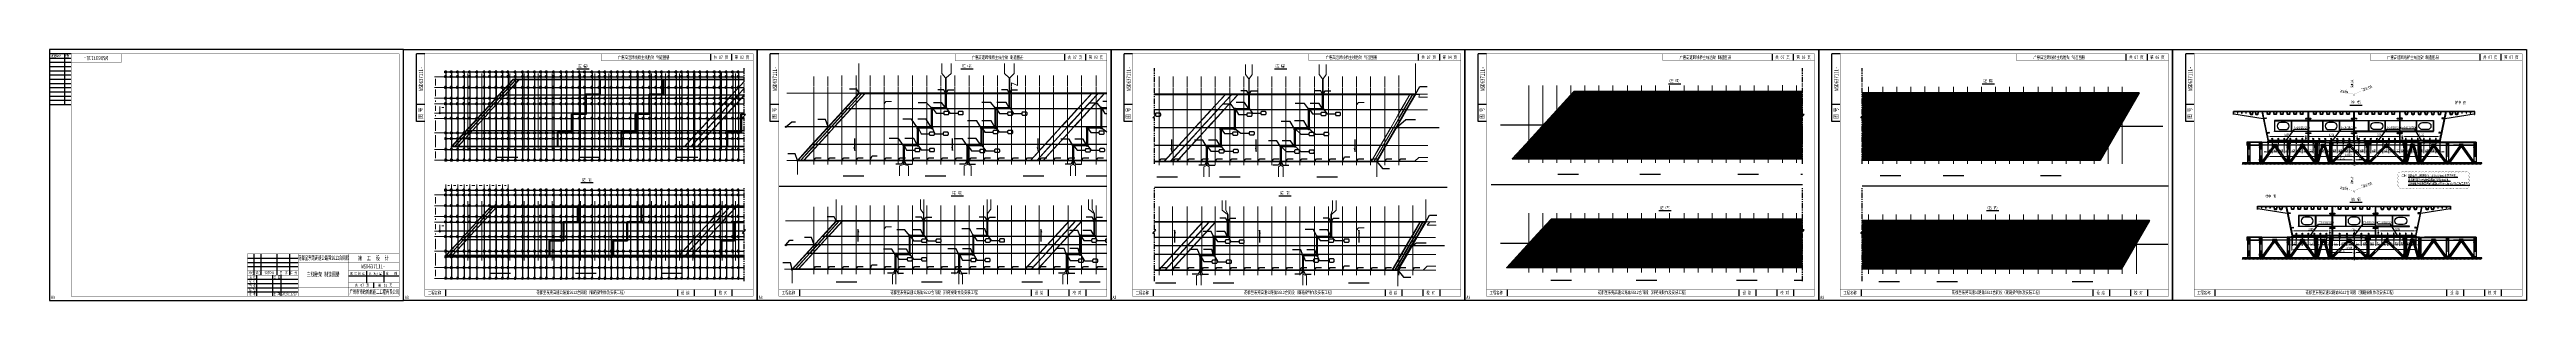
# Paper-space layout 'Layout1' of a CAD drawing. Extents: x -1000 to 1940, y 6 to 303.
# The model-space entities are those that its viewports show. They can reach past a viewport. Long polylines and large blocks are cut down to what shows.
import ezdxf
from ezdxf.enums import TextEntityAlignment as Align

# ---------------------------------------------------------------- set-up
doc = ezdxf.new("R2010")
doc.units = 0
doc.header["$LTSCALE"] = 0.02
doc.header["$MEASUREMENT"] = 0
doc.header["$PDMODE"] = 35
doc.header["$PDSIZE"] = 150
for name, pattern in [('ACAD_ISO10W100', [18, 12, -3, 0, -3]), ('CENTER', [2, 1.25, -0.25, 0.25, -0.25]), ('CENTER2', [28.575, 19.05, -3.175, 3.175, -3.175]), ('DASHEDX2', [38.1, 25.4, -12.7]), ('PHANTOM', [63.5, 31.75, -6.35, 6.35, -6.35, 6.35, -6.35]), ('PHANTOM2', [31.75, 15.875, -3.175, 3.175, -3.175, 3.175, -3.175])]:
    doc.linetypes.add(name, pattern=pattern)
doc.layers.get('0').update_dxf_attribs({"linetype": 'CONTINUOUS'})
doc.layers.get('Defpoints').update_dxf_attribs({"linetype": 'CONTINUOUS'})
for name, color, linetype in [('1', 1, 'CONTINUOUS'), ('A3', 7, 'CONTINUOUS'), ('dim', 3, 'CONTINUOUS'), ('weiliquan', 7, 'CONTINUOUS')]:
    doc.layers.add(name, color=color, linetype=linetype)
for name, color, linetype, lineweight in [('1图框轮廓', 7, 'CONTINUOUS', 35), ('3中心线层', 1, 'CENTER', 13), ('6文字层', 3, 'CONTINUOUS', 15), ('中心线(CENTER)', 1, 'CENTER', 13), ('中粗线', 7, 'CONTINUOUS', 25), ('文字层', 4, 'CONTINUOUS', 13)]:
    doc.layers.add(name, color=color, linetype=linetype, lineweight=lineweight)
doc.layers.add('vp', color=8, linetype='CONTINUOUS', plot=False)
doc.layers.get('vp').off()
doc.styles.add('FSDB', font='fsdb_e.shx', dxfattribs={"width": 0.7, "bigfont": 'hztxt.shx'})
doc.styles.add('hz', font='fsdb_bz.shx', dxfattribs={"width": 0.7, "bigfont": 'hztxt.shx'})
doc.styles.add('仿宋', font='仿宋_GB2312_1.ttf', dxfattribs={"width": 0.7})
doc.dimstyles.new('180', dxfattribs={"dimscale": 180, "dimtxt": 2.7, "dimasz": 2.5, "dimexe": 1.25, "dimexo": 0.625, "dimtad": 1, "dimdec": 0, "dimdsep": 46, "dimtxsty": '仿宋', "dimcen": 2.5, "dimclrd": 3, "dimclre": 3, "dimclrt": 4, "dimazin": 0, "dimtfac": 1, "dimtdec": 0, "dimtmove": 0, "dimatfit": 3, "dimfxl": 1.25, "dimlwd": 13, "dimlwe": 13, "dimarcsym": 0})
doc.dimstyles.new('70', dxfattribs={"dimscale": 70, "dimtxt": 2.7, "dimasz": 2.5, "dimexe": 1.25, "dimexo": 0.625, "dimtad": 1, "dimdec": 0, "dimdsep": 46, "dimtxsty": '仿宋', "dimcen": 2.5, "dimclrd": 3, "dimclre": 3, "dimclrt": 4, "dimazin": 0, "dimtfac": 1, "dimtdec": 0, "dimtmove": 0, "dimatfit": 3, "dimfxl": 1.25, "dimlwd": 13, "dimlwe": 13, "dimarcsym": 0})
pattern_1 = [(45, (398483.68, -664604.6), (-132.58252, 132.58252), [])]
pattern_2 = [(135, (398483.68, -664604.6), (-132.58252, -132.58252), [])]

# ---------------------------------------------------------------- blocks, each defined once
blk = doc.blocks.new('*D316')
at = {"color": 3, "lineweight": 13, "ltscale": 3}
blk.add_line((404361, -702495), (404361, -700364), dxfattribs=at)
at = {"layer": 'Defpoints', "color": 0, "ltscale": 3}
for p in [(404361, -701350), (404361, -702608), (398361, -711059)]:
    blk.add_point(p, dxfattribs=at)
at = {"color": 4, "ltscale": 3, "insert": (404005, -700801), "char_height": 486, "attachment_point": 5, "rotation": 90, "style": '仿宋'}
blk.add_mtext('6000', dxfattribs=at)
blk = doc.blocks.new('*D317')
at = {"color": 3, "lineweight": 13, "ltscale": 3}
blk.add_line((407361, -702495), (407361, -700364), dxfattribs=at)
at = {"layer": 'Defpoints', "color": 0, "ltscale": 3}
for p in [(407361, -701350), (407361, -702608), (398361, -711059)]:
    blk.add_point(p, dxfattribs=at)
at = {"color": 4, "ltscale": 3, "insert": (407005, -700801), "char_height": 486, "attachment_point": 5, "rotation": 90, "style": '仿宋'}
blk.add_mtext('9000', dxfattribs=at)
blk = doc.blocks.new('*D318')
at = {"color": 3, "lineweight": 13, "ltscale": 3}
blk.add_line((410361, -702495), (410361, -700141), dxfattribs=at)
at = {"layer": 'Defpoints', "color": 0, "ltscale": 3}
for p in [(410361, -701355), (410361, -702608), (398361, -711059)]:
    blk.add_point(p, dxfattribs=at)
at = {"color": 4, "ltscale": 3, "insert": (410005, -700692), "char_height": 486, "attachment_point": 5, "rotation": 90, "style": '仿宋'}
blk.add_mtext('12000', dxfattribs=at)
blk = doc.blocks.new('*D319')
at = {"color": 3, "lineweight": 13, "ltscale": 3}
blk.add_line((413361, -702495), (413361, -700136), dxfattribs=at)
at = {"layer": 'Defpoints', "color": 0, "ltscale": 3}
for p in [(413361, -701350), (413361, -702608), (398361, -711059)]:
    blk.add_point(p, dxfattribs=at)
at = {"color": 4, "ltscale": 3, "insert": (413005, -700687), "char_height": 486, "attachment_point": 5, "rotation": 90, "style": '仿宋'}
blk.add_mtext('15000', dxfattribs=at)
blk = doc.blocks.new('*D320')
at = {"color": 3, "lineweight": 13, "ltscale": 3}
blk.add_line((416361, -702495), (416361, -700136), dxfattribs=at)
at = {"layer": 'Defpoints', "color": 0, "ltscale": 3}
for p in [(416361, -701350), (416361, -702608), (398361, -711059)]:
    blk.add_point(p, dxfattribs=at)
at = {"color": 4, "ltscale": 3, "insert": (416005, -700687), "char_height": 486, "attachment_point": 5, "rotation": 90, "style": '仿宋'}
blk.add_mtext('18000', dxfattribs=at)
blk = doc.blocks.new('*D321')
at = {"color": 3, "lineweight": 13, "ltscale": 3}
blk.add_line((419361, -702495), (419361, -700125), dxfattribs=at)
at = {"layer": 'Defpoints', "color": 0, "ltscale": 3}
for p in [(419361, -701350), (419361, -702608), (398361, -711059)]:
    blk.add_point(p, dxfattribs=at)
at = {"color": 4, "ltscale": 3, "insert": (419005, -700681), "char_height": 486, "attachment_point": 5, "rotation": 90, "style": '仿宋'}
blk.add_mtext('21000', dxfattribs=at)
blk = doc.blocks.new('*D322')
at = {"color": 3, "lineweight": 13, "ltscale": 3}
blk.add_line((422361, -702495), (422361, -700125), dxfattribs=at)
at = {"layer": 'Defpoints', "color": 0, "ltscale": 3}
for p in [(422361, -701350), (422361, -702608), (398361, -711059)]:
    blk.add_point(p, dxfattribs=at)
at = {"color": 4, "ltscale": 3, "insert": (422005, -700681), "char_height": 486, "attachment_point": 5, "rotation": 90, "style": '仿宋'}
blk.add_mtext('24000', dxfattribs=at)
blk = doc.blocks.new('*D323')
at = {"color": 3, "lineweight": 13, "ltscale": 3}
blk.add_line((425461, -702495), (425461, -700125), dxfattribs=at)
at = {"layer": 'Defpoints', "color": 0, "ltscale": 3}
for p in [(425461, -701350), (425461, -702608), (398361, -711059)]:
    blk.add_point(p, dxfattribs=at)
at = {"color": 4, "ltscale": 3, "insert": (425105, -700681), "char_height": 486, "attachment_point": 5, "rotation": 90, "style": '仿宋'}
blk.add_mtext('27100', dxfattribs=at)
blk = doc.blocks.new('*D324')
at = {"color": 3, "lineweight": 13, "ltscale": 3}
blk.add_line((428461, -702495), (428461, -700144), dxfattribs=at)
at = {"layer": 'Defpoints', "color": 0, "ltscale": 3}
for p in [(428461, -701350), (428461, -702608), (398361, -711059)]:
    blk.add_point(p, dxfattribs=at)
at = {"color": 4, "ltscale": 3, "insert": (428105, -700691), "char_height": 486, "attachment_point": 5, "rotation": 90, "style": '仿宋'}
blk.add_mtext('30100', dxfattribs=at)
blk = doc.blocks.new('*D325')
at = {"color": 3, "lineweight": 13, "ltscale": 3}
blk.add_line((431461, -702495), (431461, -700144), dxfattribs=at)
at = {"layer": 'Defpoints', "color": 0, "ltscale": 3}
for p in [(431461, -701350), (431461, -702608), (398361, -711059)]:
    blk.add_point(p, dxfattribs=at)
at = {"color": 4, "ltscale": 3, "insert": (431105, -700691), "char_height": 486, "attachment_point": 5, "rotation": 90, "style": '仿宋'}
blk.add_mtext('33100', dxfattribs=at)
blk = doc.blocks.new('*D326')
at = {"color": 3, "lineweight": 13, "ltscale": 3}
blk.add_line((434461, -702495), (434461, -700157), dxfattribs=at)
at = {"layer": 'Defpoints', "color": 0, "ltscale": 3}
for p in [(434461, -701364), (434461, -702608), (398361, -711059)]:
    blk.add_point(p, dxfattribs=at)
at = {"color": 4, "ltscale": 3, "insert": (434105, -700704), "char_height": 486, "attachment_point": 5, "rotation": 90, "style": '仿宋'}
blk.add_mtext('36100', dxfattribs=at)
blk = doc.blocks.new('*D327')
at = {"color": 3, "lineweight": 13, "ltscale": 3}
for p, q in [((437561, -702495), (437561, -701708)), ((437561, -701708), (437565, -702250)), ((437565, -702250), (437565, -700144))]:
    blk.add_line(p, q, dxfattribs=at)
at = {"layer": 'Defpoints', "color": 0, "ltscale": 3}
for p in [(437565, -701350), (437561, -702608), (398361, -711059)]:
    blk.add_point(p, dxfattribs=at)
at = {"color": 4, "ltscale": 3, "insert": (437209, -700691), "char_height": 486, "attachment_point": 5, "rotation": 90, "style": '仿宋'}
blk.add_mtext('39200', dxfattribs=at)
blk = doc.blocks.new('*D328')
at = {"color": 3, "lineweight": 13, "ltscale": 3}
blk.add_line((440561, -702495), (440561, -700123), dxfattribs=at)
at = {"layer": 'Defpoints', "color": 0, "ltscale": 3}
for p in [(440561, -701350), (440561, -702608), (398361, -711059)]:
    blk.add_point(p, dxfattribs=at)
at = {"color": 4, "ltscale": 3, "insert": (440205, -700680), "char_height": 486, "attachment_point": 5, "rotation": 90, "style": '仿宋'}
blk.add_mtext('42200', dxfattribs=at)
blk = doc.blocks.new('*D329')
at = {"color": 3, "lineweight": 13, "ltscale": 3}
blk.add_line((443561, -702495), (443561, -700123), dxfattribs=at)
at = {"layer": 'Defpoints', "color": 0, "ltscale": 3}
for p in [(443561, -701350), (443561, -702608), (398361, -711059)]:
    blk.add_point(p, dxfattribs=at)
at = {"color": 4, "ltscale": 3, "insert": (443205, -700680), "char_height": 486, "attachment_point": 5, "rotation": 90, "style": '仿宋'}
blk.add_mtext('45200', dxfattribs=at)
blk = doc.blocks.new('*D330')
at = {"color": 3, "lineweight": 13, "ltscale": 3}
for p, q in [((446561, -702495), (446561, -701708)), ((446561, -701708), (447846, -702250)), ((447846, -702250), (447846, -700123))]:
    blk.add_line(p, q, dxfattribs=at)
at = {"layer": 'Defpoints', "color": 0, "ltscale": 3}
for p in [(447846, -701350), (446561, -702608), (398361, -711059)]:
    blk.add_point(p, dxfattribs=at)
at = {"color": 4, "ltscale": 3, "insert": (447491, -700680), "char_height": 486, "attachment_point": 5, "rotation": 90, "style": '仿宋'}
blk.add_mtext('48200', dxfattribs=at)
blk = doc.blocks.new('*D331')
at = {"color": 3, "lineweight": 13, "ltscale": 3}
blk.add_line((449561, -702495), (449561, -700131), dxfattribs=at)
at = {"layer": 'Defpoints', "color": 0, "ltscale": 3}
for p in [(449561, -701350), (449561, -702608), (398361, -711059)]:
    blk.add_point(p, dxfattribs=at)
at = {"color": 4, "ltscale": 3, "insert": (449205, -700684), "char_height": 486, "attachment_point": 5, "rotation": 90, "style": '仿宋'}
blk.add_mtext('51200', dxfattribs=at)
blk = doc.blocks.new('*D332')
at = {"color": 3, "lineweight": 13, "ltscale": 3}
blk.add_line((452561, -702495), (452561, -700131), dxfattribs=at)
at = {"layer": 'Defpoints', "color": 0, "ltscale": 3}
for p in [(452561, -701350), (452561, -702608), (398361, -711059)]:
    blk.add_point(p, dxfattribs=at)
at = {"color": 4, "ltscale": 3, "insert": (452205, -700684), "char_height": 486, "attachment_point": 5, "rotation": 90, "style": '仿宋'}
blk.add_mtext('54200', dxfattribs=at)
blk = doc.blocks.new('*D333')
at = {"color": 3, "lineweight": 13, "ltscale": 3}
blk.add_line((455561, -702495), (455561, -700131), dxfattribs=at)
at = {"layer": 'Defpoints', "color": 0, "ltscale": 3}
for p in [(455561, -701350), (455561, -702608), (398361, -711059)]:
    blk.add_point(p, dxfattribs=at)
at = {"color": 4, "ltscale": 3, "insert": (455205, -700684), "char_height": 486, "attachment_point": 5, "rotation": 90, "style": '仿宋'}
blk.add_mtext('57200', dxfattribs=at)
blk = doc.blocks.new('*D334')
at = {"color": 3, "lineweight": 13, "ltscale": 3}
blk.add_line((458561, -702409), (458561, -700129), dxfattribs=at)
at = {"layer": 'Defpoints', "color": 0, "ltscale": 3}
for p in [(458561, -701350), (458561, -702522), (398361, -711059)]:
    blk.add_point(p, dxfattribs=at)
at = {"color": 4, "ltscale": 3, "insert": (458205, -700683), "char_height": 486, "attachment_point": 5, "rotation": 90, "style": '仿宋'}
blk.add_mtext('60200', dxfattribs=at)
blk = doc.blocks.new('*D335')
at = {"color": 3, "lineweight": 13, "ltscale": 3}
blk.add_line((461561, -702495), (461561, -700129), dxfattribs=at)
at = {"layer": 'Defpoints', "color": 0, "ltscale": 3}
for p in [(461561, -701350), (461561, -702608), (398361, -711059)]:
    blk.add_point(p, dxfattribs=at)
at = {"color": 4, "ltscale": 3, "insert": (461205, -700683), "char_height": 486, "attachment_point": 5, "rotation": 90, "style": '仿宋'}
blk.add_mtext('63200', dxfattribs=at)
blk = doc.blocks.new('*D336')
at = {"color": 3, "lineweight": 13, "ltscale": 3}
blk.add_line((464661, -702495), (464661, -700129), dxfattribs=at)
at = {"layer": 'Defpoints', "color": 0, "ltscale": 3}
for p in [(464661, -701350), (464661, -702608), (398361, -711059)]:
    blk.add_point(p, dxfattribs=at)
at = {"color": 4, "ltscale": 3, "insert": (464305, -700683), "char_height": 486, "attachment_point": 5, "rotation": 90, "style": '仿宋'}
blk.add_mtext('66300', dxfattribs=at)
blk = doc.blocks.new('*D337')
at = {"color": 3, "lineweight": 13, "ltscale": 3}
blk.add_line((467661, -702495), (467661, -700129), dxfattribs=at)
at = {"layer": 'Defpoints', "color": 0, "ltscale": 3}
for p in [(467661, -701350), (467661, -702608), (398361, -711059)]:
    blk.add_point(p, dxfattribs=at)
at = {"color": 4, "ltscale": 3, "insert": (467305, -700683), "char_height": 486, "attachment_point": 5, "rotation": 90, "style": '仿宋'}
blk.add_mtext('69300', dxfattribs=at)
blk = doc.blocks.new('*D338')
at = {"color": 3, "lineweight": 13, "ltscale": 3}
blk.add_line((470661, -702495), (470661, -700129), dxfattribs=at)
at = {"layer": 'Defpoints', "color": 0, "ltscale": 3}
for p in [(470661, -701350), (470661, -702608), (398361, -711059)]:
    blk.add_point(p, dxfattribs=at)
at = {"color": 4, "ltscale": 3, "insert": (470305, -700683), "char_height": 486, "attachment_point": 5, "rotation": 90, "style": '仿宋'}
blk.add_mtext('72300', dxfattribs=at)
blk = doc.blocks.new('*D339')
at = {"color": 3, "lineweight": 13, "ltscale": 3}
blk.add_line((473661, -702495), (473661, -700129), dxfattribs=at)
at = {"layer": 'Defpoints', "color": 0, "ltscale": 3}
for p in [(473661, -701350), (473661, -702608), (398361, -711059)]:
    blk.add_point(p, dxfattribs=at)
at = {"color": 4, "ltscale": 3, "insert": (473305, -700683), "char_height": 486, "attachment_point": 5, "rotation": 90, "style": '仿宋'}
blk.add_mtext('75300', dxfattribs=at)
blk = doc.blocks.new('*D340')
at = {"color": 3, "lineweight": 13, "ltscale": 3}
blk.add_line((476661, -702495), (476661, -700129), dxfattribs=at)
at = {"layer": 'Defpoints', "color": 0, "ltscale": 3}
for p in [(476661, -701350), (476661, -702608), (398361, -711059)]:
    blk.add_point(p, dxfattribs=at)
at = {"color": 4, "ltscale": 3, "insert": (476305, -700683), "char_height": 486, "attachment_point": 5, "rotation": 90, "style": '仿宋'}
blk.add_mtext('78300', dxfattribs=at)
blk = doc.blocks.new('*D341')
at = {"color": 3, "lineweight": 13, "ltscale": 3}
blk.add_line((479661, -702495), (479661, -700129), dxfattribs=at)
at = {"layer": 'Defpoints', "color": 0, "ltscale": 3}
for p in [(479661, -701350), (479661, -702608), (398361, -711059)]:
    blk.add_point(p, dxfattribs=at)
at = {"color": 4, "ltscale": 3, "insert": (479305, -700683), "char_height": 486, "attachment_point": 5, "rotation": 90, "style": '仿宋'}
blk.add_mtext('81300', dxfattribs=at)
blk = doc.blocks.new('*D342')
at = {"color": 3, "lineweight": 13, "ltscale": 3}
blk.add_line((482761, -702495), (482761, -700129), dxfattribs=at)
at = {"layer": 'Defpoints', "color": 0, "ltscale": 3}
for p in [(482761, -701350), (482761, -702608), (398361, -711059)]:
    blk.add_point(p, dxfattribs=at)
at = {"color": 4, "ltscale": 3, "insert": (482405, -700683), "char_height": 486, "attachment_point": 5, "rotation": 90, "style": '仿宋'}
blk.add_mtext('84400', dxfattribs=at)
blk = doc.blocks.new('*D343')
at = {"color": 3, "lineweight": 13, "ltscale": 3}
blk.add_line((485761, -702495), (485761, -700129), dxfattribs=at)
at = {"layer": 'Defpoints', "color": 0, "ltscale": 3}
for p in [(485761, -701350), (485761, -702608), (398361, -711059)]:
    blk.add_point(p, dxfattribs=at)
at = {"color": 4, "ltscale": 3, "insert": (485405, -700683), "char_height": 486, "attachment_point": 5, "rotation": 90, "style": '仿宋'}
blk.add_mtext('87400', dxfattribs=at)
blk = doc.blocks.new('*D344')
at = {"color": 3, "lineweight": 13, "ltscale": 3}
blk.add_line((488761, -702495), (488761, -700129), dxfattribs=at)
at = {"layer": 'Defpoints', "color": 0, "ltscale": 3}
for p in [(488761, -701350), (488761, -702608), (398361, -711059)]:
    blk.add_point(p, dxfattribs=at)
at = {"color": 4, "ltscale": 3, "insert": (488405, -700683), "char_height": 486, "attachment_point": 5, "rotation": 90, "style": '仿宋'}
blk.add_mtext('90400', dxfattribs=at)
blk = doc.blocks.new('*D345')
at = {"color": 3, "lineweight": 13, "ltscale": 3}
blk.add_line((491761, -702495), (491761, -700129), dxfattribs=at)
at = {"layer": 'Defpoints', "color": 0, "ltscale": 3}
for p in [(491761, -701350), (491761, -702608), (398361, -711059)]:
    blk.add_point(p, dxfattribs=at)
at = {"color": 4, "ltscale": 3, "insert": (491405, -700683), "char_height": 486, "attachment_point": 5, "rotation": 90, "style": '仿宋'}
blk.add_mtext('93400', dxfattribs=at)
blk = doc.blocks.new('*D346')
at = {"color": 3, "lineweight": 13, "ltscale": 3}
blk.add_line((494761, -702495), (494761, -700129), dxfattribs=at)
at = {"layer": 'Defpoints', "color": 0, "ltscale": 3}
for p in [(494761, -701350), (494761, -702608), (398361, -711059)]:
    blk.add_point(p, dxfattribs=at)
at = {"color": 4, "ltscale": 3, "insert": (494405, -700683), "char_height": 486, "attachment_point": 5, "rotation": 90, "style": '仿宋'}
blk.add_mtext('96400', dxfattribs=at)
blk = doc.blocks.new('*D347')
at = {"color": 3, "lineweight": 13, "ltscale": 3}
blk.add_line((497761, -702495), (497761, -700129), dxfattribs=at)
at = {"layer": 'Defpoints', "color": 0, "ltscale": 3}
for p in [(497761, -701350), (497761, -702608), (398361, -711059)]:
    blk.add_point(p, dxfattribs=at)
at = {"color": 4, "ltscale": 3, "insert": (497405, -700683), "char_height": 486, "attachment_point": 5, "rotation": 90, "style": '仿宋'}
blk.add_mtext('99400', dxfattribs=at)
blk = doc.blocks.new('*D348')
at = {"color": 3, "lineweight": 13, "ltscale": 3}
blk.add_line((500761, -702495), (500761, -699901), dxfattribs=at)
at = {"layer": 'Defpoints', "color": 0, "ltscale": 3}
for p in [(500761, -701350), (500761, -702608), (398361, -711059)]:
    blk.add_point(p, dxfattribs=at)
at = {"color": 4, "ltscale": 3, "insert": (500405, -700569), "char_height": 486, "attachment_point": 5, "rotation": 90, "style": '仿宋'}
blk.add_mtext('102400', dxfattribs=at)
blk = doc.blocks.new('*D349')
at = {"color": 3, "lineweight": 13, "ltscale": 3}
blk.add_line((413978, -703781), (413978, -697597), dxfattribs=at)
at = {"layer": 'Defpoints', "color": 0, "ltscale": 3}
for p in [(413978, -698796), (413978, -703894), (398361, -711059)]:
    blk.add_point(p, dxfattribs=at)
at = {"color": 4, "ltscale": 3, "insert": (413622, -698140), "char_height": 486, "attachment_point": 5, "rotation": 90, "style": '仿宋'}
blk.add_mtext('15617', dxfattribs=at)
blk = doc.blocks.new('*D350')
at = {"color": 3, "lineweight": 13, "ltscale": 3}
for p, q in [((431687, -699696), (431687, -697604)), ((432508, -700596), (431687, -699696)), ((432508, -703781), (432508, -700596))]:
    blk.add_line(p, q, dxfattribs=at)
at = {"layer": 'Defpoints', "color": 0, "ltscale": 3}
for p in [(431687, -698796), (432508, -703894), (398361, -711059)]:
    blk.add_point(p, dxfattribs=at)
at = {"color": 4, "ltscale": 3, "insert": (431331, -698144), "char_height": 486, "attachment_point": 5, "rotation": 90, "style": '仿宋'}
blk.add_mtext('34147', dxfattribs=at)
blk = doc.blocks.new('*D351')
at = {"color": 3, "lineweight": 13, "ltscale": 3}
for p, q in [((433692, -699696), (433692, -697595)), ((432614, -700596), (433692, -699696)), ((432614, -703781), (432614, -700596))]:
    blk.add_line(p, q, dxfattribs=at)
at = {"layer": 'Defpoints', "color": 0, "ltscale": 3}
for p in [(433692, -698796), (432614, -703894), (398361, -711059)]:
    blk.add_point(p, dxfattribs=at)
at = {"color": 4, "ltscale": 3, "insert": (433337, -698139), "char_height": 486, "attachment_point": 5, "rotation": 90, "style": '仿宋'}
blk.add_mtext('34253', dxfattribs=at)
blk = doc.blocks.new('*D352')
at = {"color": 3, "lineweight": 13, "ltscale": 3}
for p, q in [((445107, -699696), (445107, -697584)), ((446108, -700596), (445107, -699696)), ((446108, -703781), (446108, -700596))]:
    blk.add_line(p, q, dxfattribs=at)
at = {"layer": 'Defpoints', "color": 0, "ltscale": 3}
for p in [(445107, -698796), (446108, -703894), (398361, -711059)]:
    blk.add_point(p, dxfattribs=at)
at = {"color": 4, "ltscale": 3, "insert": (444751, -698134), "char_height": 486, "attachment_point": 5, "rotation": 90, "style": '仿宋'}
blk.add_mtext('47747', dxfattribs=at)
blk = doc.blocks.new('*D353')
at = {"color": 3, "lineweight": 13, "ltscale": 3}
for p, q in [((447178, -699696), (447178, -697575)), ((446214, -700596), (447178, -699696)), ((446214, -703781), (446214, -700596))]:
    blk.add_line(p, q, dxfattribs=at)
at = {"layer": 'Defpoints', "color": 0, "ltscale": 3}
for p in [(447178, -698796), (446214, -703894), (398361, -711059)]:
    blk.add_point(p, dxfattribs=at)
at = {"color": 4, "ltscale": 3, "insert": (446823, -698129), "char_height": 486, "attachment_point": 5, "rotation": 90, "style": '仿宋'}
blk.add_mtext('47853', dxfattribs=at)
blk = doc.blocks.new('*D354')
at = {"color": 3, "lineweight": 13, "ltscale": 3}
for p, q in [((467994, -699696), (467994, -697589)), ((468708, -700596), (467994, -699696)), ((468708, -703781), (468708, -700596))]:
    blk.add_line(p, q, dxfattribs=at)
at = {"layer": 'Defpoints', "color": 0, "ltscale": 3}
for p in [(467994, -698796), (468708, -703894), (398361, -711059)]:
    blk.add_point(p, dxfattribs=at)
at = {"color": 4, "ltscale": 3, "insert": (467638, -698136), "char_height": 486, "attachment_point": 5, "rotation": 90, "style": '仿宋'}
blk.add_mtext('70347', dxfattribs=at)
blk = doc.blocks.new('*D355')
at = {"color": 3, "lineweight": 13, "ltscale": 3}
for p, q in [((469456, -699696), (469456, -697580)), ((468814, -700596), (469456, -699696)), ((468814, -703781), (468814, -700596))]:
    blk.add_line(p, q, dxfattribs=at)
at = {"layer": 'Defpoints', "color": 0, "ltscale": 3}
for p in [(469456, -698796), (468814, -703894), (398361, -711059)]:
    blk.add_point(p, dxfattribs=at)
at = {"color": 4, "ltscale": 3, "insert": (469101, -698132), "char_height": 486, "attachment_point": 5, "rotation": 90, "style": '仿宋'}
blk.add_mtext('70453', dxfattribs=at)
blk = doc.blocks.new('*D356')
at = {"color": 3, "lineweight": 13, "ltscale": 3}
for p, q in [((483731, -699696), (483731, -697589)), ((484508, -700596), (483731, -699696)), ((484508, -703782), (484508, -700596))]:
    blk.add_line(p, q, dxfattribs=at)
at = {"layer": 'Defpoints', "color": 0, "ltscale": 3}
for p in [(483731, -698796), (484508, -703894), (398361, -711059)]:
    blk.add_point(p, dxfattribs=at)
at = {"color": 4, "ltscale": 3, "insert": (483376, -698136), "char_height": 486, "attachment_point": 5, "rotation": 90, "style": '仿宋'}
blk.add_mtext('86147', dxfattribs=at)
blk = doc.blocks.new('*D357')
at = {"color": 3, "lineweight": 13, "ltscale": 3}
for p, q in [((485227, -699696), (485227, -697580)), ((484614, -700596), (485227, -699696)), ((484614, -703782), (484614, -700596))]:
    blk.add_line(p, q, dxfattribs=at)
at = {"layer": 'Defpoints', "color": 0, "ltscale": 3}
for p in [(485227, -698796), (484614, -703894), (398361, -711059)]:
    blk.add_point(p, dxfattribs=at)
at = {"color": 4, "ltscale": 3, "insert": (484872, -698132), "char_height": 486, "attachment_point": 5, "rotation": 90, "style": '仿宋'}
blk.add_mtext('86253', dxfattribs=at)
blk = doc.blocks.new('*D358')
at = {"color": 3, "lineweight": 13, "ltscale": 3}
blk.add_line((504334, -703781), (504334, -697361), dxfattribs=at)
at = {"layer": 'Defpoints', "color": 0, "ltscale": 3}
for p in [(504334, -698796), (504334, -703894), (398361, -711059)]:
    blk.add_point(p, dxfattribs=at)
at = {"color": 4, "ltscale": 3, "insert": (503979, -698022), "char_height": 486, "attachment_point": 5, "rotation": 90, "style": '仿宋'}
blk.add_mtext('105974', dxfattribs=at)
blk = doc.blocks.new('*D359')
at = {"color": 3, "lineweight": 13, "ltscale": 3}
blk.add_line((400850, -718336), (400850, -721264), dxfattribs=at)
at = {"layer": 'Defpoints', "color": 0, "ltscale": 3}
for p in [(398361, -711059), (400850, -718224), (400850, -720289)]:
    blk.add_point(p, dxfattribs=at)
at = {"color": 4, "ltscale": 3, "insert": (400494, -720833), "char_height": 486, "attachment_point": 5, "rotation": 90, "style": '仿宋'}
blk.add_mtext('2489', dxfattribs=at)
blk = doc.blocks.new('*D360')
at = {"color": 3, "lineweight": 13, "ltscale": 3}
for p, q in [((423508, -719124), (422629, -719392)), ((422629, -719392), (422629, -721502)), ((423508, -718336), (423508, -719124))]:
    blk.add_line(p, q, dxfattribs=at)
at = {"layer": 'Defpoints', "color": 0, "ltscale": 3}
for p in [(398361, -711059), (423508, -718224), (422629, -720292)]:
    blk.add_point(p, dxfattribs=at)
at = {"color": 4, "ltscale": 3, "insert": (422274, -720953), "char_height": 486, "attachment_point": 5, "rotation": 90, "style": '仿宋'}
blk.add_mtext('25147', dxfattribs=at)
blk = doc.blocks.new('*D361')
at = {"color": 3, "lineweight": 13, "ltscale": 3}
for p, q in [((423614, -718336), (423614, -719124)), ((423614, -719124), (424565, -719389)), ((424565, -719389), (424565, -721509))]:
    blk.add_line(p, q, dxfattribs=at)
at = {"layer": 'Defpoints', "color": 0, "ltscale": 3}
for p in [(398361, -711059), (423614, -718224), (424565, -720289)]:
    blk.add_point(p, dxfattribs=at)
at = {"color": 4, "ltscale": 3, "insert": (424209, -720955), "char_height": 486, "attachment_point": 5, "rotation": 90, "style": '仿宋'}
blk.add_mtext('25253', dxfattribs=at)
blk = doc.blocks.new('*D362')
at = {"color": 3, "lineweight": 13, "ltscale": 3}
for p, q in [((437108, -719124), (436464, -719389)), ((436464, -719389), (436464, -721481)), ((437108, -718336), (437108, -719124))]:
    blk.add_line(p, q, dxfattribs=at)
at = {"layer": 'Defpoints', "color": 0, "ltscale": 3}
for p in [(398361, -711059), (437108, -718224), (436464, -720289)]:
    blk.add_point(p, dxfattribs=at)
at = {"color": 4, "ltscale": 3, "insert": (436108, -720941), "char_height": 486, "attachment_point": 5, "rotation": 90, "style": '仿宋'}
blk.add_mtext('38747', dxfattribs=at)
blk = doc.blocks.new('*D363')
at = {"color": 3, "lineweight": 13, "ltscale": 3}
for p, q in [((437214, -718336), (437214, -719124)), ((437214, -719124), (437960, -719389)), ((437960, -719389), (437960, -721490))]:
    blk.add_line(p, q, dxfattribs=at)
at = {"layer": 'Defpoints', "color": 0, "ltscale": 3}
for p in [(398361, -711059), (437214, -718224), (437960, -720289)]:
    blk.add_point(p, dxfattribs=at)
at = {"color": 4, "ltscale": 3, "insert": (437605, -720946), "char_height": 486, "attachment_point": 5, "rotation": 90, "style": '仿宋'}
blk.add_mtext('38853', dxfattribs=at)
blk = doc.blocks.new('*D364')
at = {"color": 3, "lineweight": 13, "ltscale": 3}
for p, q in [((459708, -719124), (459148, -719389)), ((459148, -719389), (459148, -721496)), ((459708, -718336), (459708, -719124))]:
    blk.add_line(p, q, dxfattribs=at)
at = {"layer": 'Defpoints', "color": 0, "ltscale": 3}
for p in [(398361, -711059), (459708, -718224), (459148, -720289)]:
    blk.add_point(p, dxfattribs=at)
at = {"color": 4, "ltscale": 3, "insert": (458792, -720949), "char_height": 486, "attachment_point": 5, "rotation": 90, "style": '仿宋'}
blk.add_mtext('61347', dxfattribs=at)
blk = doc.blocks.new('*D365')
at = {"color": 3, "lineweight": 13, "ltscale": 3}
for p, q in [((459814, -718336), (459814, -719124)), ((459814, -719124), (460274, -719389)), ((460274, -719389), (460274, -721505))]:
    blk.add_line(p, q, dxfattribs=at)
at = {"layer": 'Defpoints', "color": 0, "ltscale": 3}
for p in [(398361, -711059), (459814, -718224), (460274, -720289)]:
    blk.add_point(p, dxfattribs=at)
at = {"color": 4, "ltscale": 3, "insert": (459919, -720953), "char_height": 486, "attachment_point": 5, "rotation": 90, "style": '仿宋'}
blk.add_mtext('61453', dxfattribs=at)
blk = doc.blocks.new('*D366')
at = {"color": 3, "lineweight": 13, "ltscale": 3}
for p, q in [((475508, -719124), (475050, -719389)), ((475050, -719389), (475050, -721496)), ((475508, -718336), (475508, -719124))]:
    blk.add_line(p, q, dxfattribs=at)
at = {"layer": 'Defpoints', "color": 0, "ltscale": 3}
for p in [(398361, -711059), (475508, -718224), (475050, -720289)]:
    blk.add_point(p, dxfattribs=at)
at = {"color": 4, "ltscale": 3, "insert": (474695, -720949), "char_height": 486, "attachment_point": 5, "rotation": 90, "style": '仿宋'}
blk.add_mtext('77147', dxfattribs=at)
blk = doc.blocks.new('*D367')
at = {"color": 3, "lineweight": 13, "ltscale": 3}
for p, q in [((475614, -718336), (475614, -719124)), ((475614, -719124), (476048, -719389)), ((476048, -719389), (476048, -721505))]:
    blk.add_line(p, q, dxfattribs=at)
at = {"layer": 'Defpoints', "color": 0, "ltscale": 3}
for p in [(398361, -711059), (475614, -718224), (476048, -720289)]:
    blk.add_point(p, dxfattribs=at)
at = {"color": 4, "ltscale": 3, "insert": (475693, -720953), "char_height": 486, "attachment_point": 5, "rotation": 90, "style": '仿宋'}
blk.add_mtext('77253', dxfattribs=at)
blk = doc.blocks.new('*D368')
at = {"color": 3, "lineweight": 13, "ltscale": 3}
blk.add_line((496061, -718336), (496061, -721511), dxfattribs=at)
at = {"layer": 'Defpoints', "color": 0, "ltscale": 3}
for p in [(398361, -711059), (496061, -718224), (496061, -720289)]:
    blk.add_point(p, dxfattribs=at)
at = {"color": 4, "ltscale": 3, "insert": (495706, -720956), "char_height": 486, "attachment_point": 5, "rotation": 90, "style": '仿宋'}
blk.add_mtext('97700', dxfattribs=at)
blk = doc.blocks.new('*D369')
at = {"color": 3, "lineweight": 13, "ltscale": 3}
blk.add_line((413865, -703894), (398569, -703894), dxfattribs=at)
at = {"layer": 'Defpoints', "color": 0, "ltscale": 3}
for p in [(399539, -703894), (413978, -703894), (398361, -711059)]:
    blk.add_point(p, dxfattribs=at)
at = {"color": 4, "ltscale": 3, "insert": (398998, -703538), "char_height": 486, "attachment_point": 5, "style": '仿宋'}
blk.add_mtext('7165', dxfattribs=at)
blk = doc.blocks.new('*D370')
at = {"color": 3, "lineweight": 13, "ltscale": 3}
blk.add_line((400737, -718224), (398569, -718224), dxfattribs=at)
at = {"layer": 'Defpoints', "color": 0, "ltscale": 3}
for p in [(398361, -711059), (399539, -718224), (400850, -718224)]:
    blk.add_point(p, dxfattribs=at)
at = {"color": 4, "ltscale": 3, "insert": (398998, -717868), "char_height": 486, "attachment_point": 5, "style": '仿宋'}
blk.add_mtext('7165', dxfattribs=at)
blk = doc.blocks.new('*D371')
at = {"color": 3, "lineweight": 13, "ltscale": 3}
for p, q in [((427120, -728654), (427120, -726544)), ((427758, -729554), (427120, -728654)), ((427758, -730989), (427758, -729554))]:
    blk.add_line(p, q, dxfattribs=at)
at = {"layer": 'Defpoints', "color": 0, "ltscale": 3}
for p in [(427120, -727754), (427758, -731101), (398361, -736266)]:
    blk.add_point(p, dxfattribs=at)
at = {"color": 4, "ltscale": 3, "insert": (426764, -727093), "char_height": 486, "attachment_point": 5, "rotation": 90, "style": '仿宋'}
blk.add_mtext('29397', dxfattribs=at)
blk = doc.blocks.new('*D372')
at = {"color": 3, "lineweight": 13, "ltscale": 3}
blk.add_line((427864, -730989), (427864, -726535), dxfattribs=at)
at = {"layer": 'Defpoints', "color": 0, "ltscale": 3}
for p in [(427864, -727754), (427864, -731101), (398361, -736266)]:
    blk.add_point(p, dxfattribs=at)
at = {"color": 4, "ltscale": 3, "insert": (427509, -727088), "char_height": 486, "attachment_point": 5, "rotation": 90, "style": '仿宋'}
blk.add_mtext('29503', dxfattribs=at)
blk = doc.blocks.new('*D373')
at = {"color": 3, "lineweight": 13, "ltscale": 3}
blk.add_line((441358, -730989), (441358, -726542), dxfattribs=at)
at = {"layer": 'Defpoints', "color": 0, "ltscale": 3}
for p in [(441358, -727754), (441358, -731101), (398361, -736266)]:
    blk.add_point(p, dxfattribs=at)
at = {"color": 4, "ltscale": 3, "insert": (441003, -727092), "char_height": 486, "attachment_point": 5, "rotation": 90, "style": '仿宋'}
blk.add_mtext('42997', dxfattribs=at)
blk = doc.blocks.new('*D374')
at = {"color": 3, "lineweight": 13, "ltscale": 3}
for p, q in [((442183, -728654), (442183, -726533)), ((441464, -729554), (442183, -728654)), ((441464, -730989), (441464, -729554))]:
    blk.add_line(p, q, dxfattribs=at)
at = {"layer": 'Defpoints', "color": 0, "ltscale": 3}
for p in [(442183, -727754), (441464, -731101), (398361, -736266)]:
    blk.add_point(p, dxfattribs=at)
at = {"color": 4, "ltscale": 3, "insert": (441827, -727087), "char_height": 486, "attachment_point": 5, "rotation": 90, "style": '仿宋'}
blk.add_mtext('43103', dxfattribs=at)
blk = doc.blocks.new('*D375')
at = {"color": 3, "lineweight": 13, "ltscale": 3}
for p, q in [((463048, -728654), (463048, -726547)), ((464208, -729554), (463048, -728654)), ((464208, -730989), (464208, -729554))]:
    blk.add_line(p, q, dxfattribs=at)
at = {"layer": 'Defpoints', "color": 0, "ltscale": 3}
for p in [(463048, -727754), (464208, -731101), (398361, -736266)]:
    blk.add_point(p, dxfattribs=at)
at = {"color": 4, "ltscale": 3, "insert": (462692, -727095), "char_height": 486, "attachment_point": 5, "rotation": 90, "style": '仿宋'}
blk.add_mtext('65847', dxfattribs=at)
blk = doc.blocks.new('*D376')
at = {"color": 3, "lineweight": 13, "ltscale": 3}
for p, q in [((463842, -728654), (463842, -726538)), ((464314, -729554), (463842, -728654)), ((464314, -730989), (464314, -729554))]:
    blk.add_line(p, q, dxfattribs=at)
at = {"layer": 'Defpoints', "color": 0, "ltscale": 3}
for p in [(463842, -727754), (464314, -731101), (398361, -736266)]:
    blk.add_point(p, dxfattribs=at)
at = {"color": 4, "ltscale": 3, "insert": (463487, -727090), "char_height": 486, "attachment_point": 5, "rotation": 90, "style": '仿宋'}
blk.add_mtext('65953', dxfattribs=at)
blk = doc.blocks.new('*D377')
at = {"color": 3, "lineweight": 13, "ltscale": 3}
for p, q in [((486576, -728654), (486576, -726547)), ((486258, -729554), (486576, -728654)), ((486258, -730989), (486258, -729554))]:
    blk.add_line(p, q, dxfattribs=at)
at = {"layer": 'Defpoints', "color": 0, "ltscale": 3}
for p in [(486576, -727754), (486258, -731101), (398361, -736266)]:
    blk.add_point(p, dxfattribs=at)
at = {"color": 4, "ltscale": 3, "insert": (486221, -727095), "char_height": 486, "attachment_point": 5, "rotation": 90, "style": '仿宋'}
blk.add_mtext('87897', dxfattribs=at)
blk = doc.blocks.new('*D378')
at = {"color": 3, "lineweight": 13, "ltscale": 3}
for p, q in [((487369, -728654), (487369, -726538)), ((486364, -729554), (487369, -728654)), ((486364, -730989), (486364, -729554))]:
    blk.add_line(p, q, dxfattribs=at)
at = {"layer": 'Defpoints', "color": 0, "ltscale": 3}
for p in [(487369, -727754), (486364, -731101), (398361, -736266)]:
    blk.add_point(p, dxfattribs=at)
at = {"color": 4, "ltscale": 3, "insert": (487013, -727090), "char_height": 486, "attachment_point": 5, "rotation": 90, "style": '仿宋'}
blk.add_mtext('88003', dxfattribs=at)
blk = doc.blocks.new('*D379')
at = {"color": 3, "lineweight": 13, "ltscale": 3}
blk.add_line((404361, -729734), (404361, -728101), dxfattribs=at)
at = {"layer": 'Defpoints', "color": 0, "ltscale": 3}
for p in [(404361, -729087), (404361, -729846), (398361, -736266)]:
    blk.add_point(p, dxfattribs=at)
at = {"color": 4, "ltscale": 3, "insert": (404005, -728537), "char_height": 486, "attachment_point": 5, "rotation": 90, "style": '仿宋'}
blk.add_mtext('6000', dxfattribs=at)
blk = doc.blocks.new('*D380')
at = {"color": 3, "lineweight": 13, "ltscale": 3}
blk.add_line((407361, -729734), (407361, -728101), dxfattribs=at)
at = {"layer": 'Defpoints', "color": 0, "ltscale": 3}
for p in [(407361, -729087), (407361, -729846), (398361, -736266)]:
    blk.add_point(p, dxfattribs=at)
at = {"color": 4, "ltscale": 3, "insert": (407005, -728537), "char_height": 486, "attachment_point": 5, "rotation": 90, "style": '仿宋'}
blk.add_mtext('9000', dxfattribs=at)
blk = doc.blocks.new('*D381')
at = {"color": 3, "lineweight": 13, "ltscale": 3}
blk.add_line((409149, -730989), (409149, -726557), dxfattribs=at)
at = {"layer": 'Defpoints', "color": 0, "ltscale": 3}
for p in [(409149, -727754), (409149, -731101), (398361, -736266)]:
    blk.add_point(p, dxfattribs=at)
at = {"color": 4, "ltscale": 3, "insert": (408793, -727099), "char_height": 486, "attachment_point": 5, "rotation": 90, "style": '仿宋'}
blk.add_mtext('10788', dxfattribs=at)
blk = doc.blocks.new('*D382')
at = {"color": 3, "lineweight": 13, "ltscale": 3}
blk.add_line((410361, -729734), (410361, -727873), dxfattribs=at)
at = {"layer": 'Defpoints', "color": 0, "ltscale": 3}
for p in [(410361, -729087), (410361, -729846), (398361, -736266)]:
    blk.add_point(p, dxfattribs=at)
at = {"color": 4, "ltscale": 3, "insert": (410005, -728423), "char_height": 486, "attachment_point": 5, "rotation": 90, "style": '仿宋'}
blk.add_mtext('12000', dxfattribs=at)
blk = doc.blocks.new('*D383')
at = {"color": 3, "lineweight": 13, "ltscale": 3}
blk.add_line((413361, -729734), (413361, -727873), dxfattribs=at)
at = {"layer": 'Defpoints', "color": 0, "ltscale": 3}
for p in [(413361, -729087), (413361, -729846), (398361, -736266)]:
    blk.add_point(p, dxfattribs=at)
at = {"color": 4, "ltscale": 3, "insert": (413005, -728423), "char_height": 486, "attachment_point": 5, "rotation": 90, "style": '仿宋'}
blk.add_mtext('15000', dxfattribs=at)
blk = doc.blocks.new('*D384')
at = {"color": 3, "lineweight": 13, "ltscale": 3}
blk.add_line((416361, -729734), (416361, -727873), dxfattribs=at)
at = {"layer": 'Defpoints', "color": 0, "ltscale": 3}
for p in [(416361, -729087), (416361, -729846), (398361, -736266)]:
    blk.add_point(p, dxfattribs=at)
at = {"color": 4, "ltscale": 3, "insert": (416005, -728423), "char_height": 486, "attachment_point": 5, "rotation": 90, "style": '仿宋'}
blk.add_mtext('18000', dxfattribs=at)
blk = doc.blocks.new('*D385')
at = {"color": 3, "lineweight": 13, "ltscale": 3}
blk.add_line((419361, -729734), (419361, -727862), dxfattribs=at)
at = {"layer": 'Defpoints', "color": 0, "ltscale": 3}
for p in [(419361, -729087), (419361, -729846), (398361, -736266)]:
    blk.add_point(p, dxfattribs=at)
at = {"color": 4, "ltscale": 3, "insert": (419005, -728418), "char_height": 486, "attachment_point": 5, "rotation": 90, "style": '仿宋'}
blk.add_mtext('21000', dxfattribs=at)
blk = doc.blocks.new('*D386')
at = {"color": 3, "lineweight": 13, "ltscale": 3}
blk.add_line((428461, -729734), (428461, -727880), dxfattribs=at)
at = {"layer": 'Defpoints', "color": 0, "ltscale": 3}
for p in [(428461, -729087), (428461, -729846), (398361, -736266)]:
    blk.add_point(p, dxfattribs=at)
at = {"color": 4, "ltscale": 3, "insert": (428105, -728427), "char_height": 486, "attachment_point": 5, "rotation": 90, "style": '仿宋'}
blk.add_mtext('30100', dxfattribs=at)
blk = doc.blocks.new('*D387')
at = {"color": 3, "lineweight": 13, "ltscale": 3}
blk.add_line((431461, -729734), (431461, -727880), dxfattribs=at)
at = {"layer": 'Defpoints', "color": 0, "ltscale": 3}
for p in [(431461, -729087), (431461, -729846), (398361, -736266)]:
    blk.add_point(p, dxfattribs=at)
at = {"color": 4, "ltscale": 3, "insert": (431105, -728427), "char_height": 486, "attachment_point": 5, "rotation": 90, "style": '仿宋'}
blk.add_mtext('33100', dxfattribs=at)
blk = doc.blocks.new('*D388')
at = {"color": 3, "lineweight": 13, "ltscale": 3}
blk.add_line((434461, -729734), (434461, -727880), dxfattribs=at)
at = {"layer": 'Defpoints', "color": 0, "ltscale": 3}
for p in [(434461, -729087), (434461, -729846), (398361, -736266)]:
    blk.add_point(p, dxfattribs=at)
at = {"color": 4, "ltscale": 3, "insert": (434105, -728427), "char_height": 486, "attachment_point": 5, "rotation": 90, "style": '仿宋'}
blk.add_mtext('36100', dxfattribs=at)
blk = doc.blocks.new('*D389')
at = {"color": 3, "lineweight": 13, "ltscale": 3}
blk.add_line((496174, -718224), (506929, -718224), dxfattribs=at)
at = {"layer": 'Defpoints', "color": 0, "ltscale": 3}
for p in [(398361, -711059), (496061, -718224), (505960, -718224)]:
    blk.add_point(p, dxfattribs=at)
at = {"color": 4, "ltscale": 3, "insert": (506501, -717868), "char_height": 486, "attachment_point": 5, "style": '仿宋'}
blk.add_mtext('7165', dxfattribs=at)
blk = doc.blocks.new('*D390')
at = {"color": 3, "lineweight": 13, "ltscale": 3}
blk.add_line((504447, -703894), (506923, -703894), dxfattribs=at)
at = {"layer": 'Defpoints', "color": 0, "ltscale": 3}
for p in [(504334, -703894), (505954, -703894), (398361, -711059)]:
    blk.add_point(p, dxfattribs=at)
at = {"color": 4, "ltscale": 3, "insert": (506495, -703538), "char_height": 486, "attachment_point": 5, "style": '仿宋'}
blk.add_mtext('7165', dxfattribs=at)
blk = doc.blocks.new('*D391')
at = {"color": 3, "lineweight": 13, "ltscale": 3}
blk.add_line((437561, -729734), (437561, -727880), dxfattribs=at)
at = {"layer": 'Defpoints', "color": 0, "ltscale": 3}
for p in [(437561, -729087), (437561, -729846), (398361, -736266)]:
    blk.add_point(p, dxfattribs=at)
at = {"color": 4, "ltscale": 3, "insert": (437205, -728427), "char_height": 486, "attachment_point": 5, "rotation": 90, "style": '仿宋'}
blk.add_mtext('39200', dxfattribs=at)
blk = doc.blocks.new('*D392')
at = {"color": 3, "lineweight": 13, "ltscale": 3}
blk.add_line((443561, -729734), (443561, -727860), dxfattribs=at)
at = {"layer": 'Defpoints', "color": 0, "ltscale": 3}
for p in [(443561, -729087), (443561, -729846), (398361, -736266)]:
    blk.add_point(p, dxfattribs=at)
at = {"color": 4, "ltscale": 3, "insert": (443205, -728417), "char_height": 486, "attachment_point": 5, "rotation": 90, "style": '仿宋'}
blk.add_mtext('45200', dxfattribs=at)
blk = doc.blocks.new('*D393')
at = {"color": 3, "lineweight": 13, "ltscale": 3}
blk.add_line((422361, -729734), (422361, -727862), dxfattribs=at)
at = {"layer": 'Defpoints', "color": 0, "ltscale": 3}
for p in [(422361, -729087), (422361, -729846), (398361, -736266)]:
    blk.add_point(p, dxfattribs=at)
at = {"color": 4, "ltscale": 3, "insert": (422005, -728418), "char_height": 486, "attachment_point": 5, "rotation": 90, "style": '仿宋'}
blk.add_mtext('24000', dxfattribs=at)
blk = doc.blocks.new('*D394')
at = {"color": 3, "lineweight": 13, "ltscale": 3}
blk.add_line((425461, -729734), (425461, -727862), dxfattribs=at)
at = {"layer": 'Defpoints', "color": 0, "ltscale": 3}
for p in [(425461, -729087), (425461, -729846), (398361, -736266)]:
    blk.add_point(p, dxfattribs=at)
at = {"color": 4, "ltscale": 3, "insert": (425105, -728418), "char_height": 486, "attachment_point": 5, "rotation": 90, "style": '仿宋'}
blk.add_mtext('27100', dxfattribs=at)
blk = doc.blocks.new('*D395')
at = {"color": 3, "lineweight": 13, "ltscale": 3}
blk.add_line((446561, -729734), (446561, -727860), dxfattribs=at)
at = {"layer": 'Defpoints', "color": 0, "ltscale": 3}
for p in [(446561, -729087), (446561, -729846), (398361, -736266)]:
    blk.add_point(p, dxfattribs=at)
at = {"color": 4, "ltscale": 3, "insert": (446205, -728417), "char_height": 486, "attachment_point": 5, "rotation": 90, "style": '仿宋'}
blk.add_mtext('48200', dxfattribs=at)
blk = doc.blocks.new('*D396')
at = {"color": 3, "lineweight": 13, "ltscale": 3}
blk.add_line((449561, -729734), (449561, -727867), dxfattribs=at)
at = {"layer": 'Defpoints', "color": 0, "ltscale": 3}
for p in [(449561, -729087), (449561, -729846), (398361, -736266)]:
    blk.add_point(p, dxfattribs=at)
at = {"color": 4, "ltscale": 3, "insert": (449205, -728421), "char_height": 486, "attachment_point": 5, "rotation": 90, "style": '仿宋'}
blk.add_mtext('51200', dxfattribs=at)
blk = doc.blocks.new('*D397')
at = {"color": 3, "lineweight": 13, "ltscale": 3}
blk.add_line((452461, -729734), (452461, -727867), dxfattribs=at)
at = {"layer": 'Defpoints', "color": 0, "ltscale": 3}
for p in [(452461, -729087), (452461, -729846), (398361, -736266)]:
    blk.add_point(p, dxfattribs=at)
at = {"color": 4, "ltscale": 3, "insert": (452105, -728421), "char_height": 486, "attachment_point": 5, "rotation": 90, "style": '仿宋'}
blk.add_mtext('54100', dxfattribs=at)
blk = doc.blocks.new('*D398')
at = {"color": 3, "lineweight": 13, "ltscale": 3}
blk.add_line((455561, -729734), (455561, -727867), dxfattribs=at)
at = {"layer": 'Defpoints', "color": 0, "ltscale": 3}
for p in [(455561, -729087), (455561, -729846), (398361, -736266)]:
    blk.add_point(p, dxfattribs=at)
at = {"color": 4, "ltscale": 3, "insert": (455205, -728421), "char_height": 486, "attachment_point": 5, "rotation": 90, "style": '仿宋'}
blk.add_mtext('57200', dxfattribs=at)
blk = doc.blocks.new('*D399')
at = {"color": 3, "lineweight": 13, "ltscale": 3}
blk.add_line((458661, -729734), (458661, -727865), dxfattribs=at)
at = {"layer": 'Defpoints', "color": 0, "ltscale": 3}
for p in [(458661, -729087), (458661, -729846), (398361, -736266)]:
    blk.add_point(p, dxfattribs=at)
at = {"color": 4, "ltscale": 3, "insert": (458305, -728420), "char_height": 486, "attachment_point": 5, "rotation": 90, "style": '仿宋'}
blk.add_mtext('60300', dxfattribs=at)
blk = doc.blocks.new('*D400')
at = {"color": 3, "lineweight": 13, "ltscale": 3}
blk.add_line((461561, -729734), (461561, -727865), dxfattribs=at)
at = {"layer": 'Defpoints', "color": 0, "ltscale": 3}
for p in [(461561, -729087), (461561, -729846), (398361, -736266)]:
    blk.add_point(p, dxfattribs=at)
at = {"color": 4, "ltscale": 3, "insert": (461205, -728420), "char_height": 486, "attachment_point": 5, "rotation": 90, "style": '仿宋'}
blk.add_mtext('63200', dxfattribs=at)
blk = doc.blocks.new('*D401')
at = {"color": 3, "lineweight": 13, "ltscale": 3}
blk.add_line((440561, -729734), (440561, -727860), dxfattribs=at)
at = {"layer": 'Defpoints', "color": 0, "ltscale": 3}
for p in [(440561, -729087), (440561, -729846), (398361, -736266)]:
    blk.add_point(p, dxfattribs=at)
at = {"color": 4, "ltscale": 3, "insert": (440205, -728417), "char_height": 486, "attachment_point": 5, "rotation": 90, "style": '仿宋'}
blk.add_mtext('42200', dxfattribs=at)
blk = doc.blocks.new('*D402')
at = {"color": 3, "lineweight": 13, "ltscale": 3}
blk.add_line((464661, -729734), (464661, -727865), dxfattribs=at)
at = {"layer": 'Defpoints', "color": 0, "ltscale": 3}
for p in [(464661, -729087), (464661, -729846), (398361, -736266)]:
    blk.add_point(p, dxfattribs=at)
at = {"color": 4, "ltscale": 3, "insert": (464305, -728420), "char_height": 486, "attachment_point": 5, "rotation": 90, "style": '仿宋'}
blk.add_mtext('66300', dxfattribs=at)
blk = doc.blocks.new('*D403')
at = {"color": 3, "lineweight": 13, "ltscale": 3}
blk.add_line((467661, -729734), (467661, -727865), dxfattribs=at)
at = {"layer": 'Defpoints', "color": 0, "ltscale": 3}
for p in [(467661, -729087), (467661, -729846), (398361, -736266)]:
    blk.add_point(p, dxfattribs=at)
at = {"color": 4, "ltscale": 3, "insert": (467305, -728420), "char_height": 486, "attachment_point": 5, "rotation": 90, "style": '仿宋'}
blk.add_mtext('69300', dxfattribs=at)
blk = doc.blocks.new('*D404')
at = {"color": 3, "lineweight": 13, "ltscale": 3}
blk.add_line((470661, -729734), (470661, -727865), dxfattribs=at)
at = {"layer": 'Defpoints', "color": 0, "ltscale": 3}
for p in [(470661, -729087), (470661, -729846), (398361, -736266)]:
    blk.add_point(p, dxfattribs=at)
at = {"color": 4, "ltscale": 3, "insert": (470305, -728420), "char_height": 486, "attachment_point": 5, "rotation": 90, "style": '仿宋'}
blk.add_mtext('72300', dxfattribs=at)
blk = doc.blocks.new('*D405')
at = {"color": 3, "lineweight": 13, "ltscale": 3}
blk.add_line((473661, -729734), (473661, -727865), dxfattribs=at)
at = {"layer": 'Defpoints', "color": 0, "ltscale": 3}
for p in [(473661, -729087), (473661, -729846), (398361, -736266)]:
    blk.add_point(p, dxfattribs=at)
at = {"color": 4, "ltscale": 3, "insert": (473305, -728420), "char_height": 486, "attachment_point": 5, "rotation": 90, "style": '仿宋'}
blk.add_mtext('75300', dxfattribs=at)
blk = doc.blocks.new('*D406')
at = {"color": 3, "lineweight": 13, "ltscale": 3}
blk.add_line((476661, -729734), (476661, -727865), dxfattribs=at)
at = {"layer": 'Defpoints', "color": 0, "ltscale": 3}
for p in [(476661, -729087), (476661, -729846), (398361, -736266)]:
    blk.add_point(p, dxfattribs=at)
at = {"color": 4, "ltscale": 3, "insert": (476305, -728420), "char_height": 486, "attachment_point": 5, "rotation": 90, "style": '仿宋'}
blk.add_mtext('78300', dxfattribs=at)
blk = doc.blocks.new('*D407')
at = {"color": 3, "lineweight": 13, "ltscale": 3}
blk.add_line((479661, -729734), (479661, -727865), dxfattribs=at)
at = {"layer": 'Defpoints', "color": 0, "ltscale": 3}
for p in [(479661, -729087), (479661, -729846), (398361, -736266)]:
    blk.add_point(p, dxfattribs=at)
at = {"color": 4, "ltscale": 3, "insert": (479305, -728420), "char_height": 486, "attachment_point": 5, "rotation": 90, "style": '仿宋'}
blk.add_mtext('81300', dxfattribs=at)
blk = doc.blocks.new('*D408')
at = {"color": 3, "lineweight": 13, "ltscale": 3}
blk.add_line((482761, -729734), (482761, -727865), dxfattribs=at)
at = {"layer": 'Defpoints', "color": 0, "ltscale": 3}
for p in [(482761, -729087), (482761, -729846), (398361, -736266)]:
    blk.add_point(p, dxfattribs=at)
at = {"color": 4, "ltscale": 3, "insert": (482405, -728420), "char_height": 486, "attachment_point": 5, "rotation": 90, "style": '仿宋'}
blk.add_mtext('84400', dxfattribs=at)
blk = doc.blocks.new('*D409')
at = {"color": 3, "lineweight": 13, "ltscale": 3}
blk.add_line((485761, -729734), (485761, -727865), dxfattribs=at)
at = {"layer": 'Defpoints', "color": 0, "ltscale": 3}
for p in [(485761, -729087), (485761, -729846), (398361, -736266)]:
    blk.add_point(p, dxfattribs=at)
at = {"color": 4, "ltscale": 3, "insert": (485405, -728420), "char_height": 486, "attachment_point": 5, "rotation": 90, "style": '仿宋'}
blk.add_mtext('87400', dxfattribs=at)
blk = doc.blocks.new('*D410')
at = {"color": 3, "lineweight": 13, "ltscale": 3}
blk.add_line((488761, -729734), (488761, -727865), dxfattribs=at)
at = {"layer": 'Defpoints', "color": 0, "ltscale": 3}
for p in [(488761, -729087), (488761, -729846), (398361, -736266)]:
    blk.add_point(p, dxfattribs=at)
at = {"color": 4, "ltscale": 3, "insert": (488405, -728420), "char_height": 486, "attachment_point": 5, "rotation": 90, "style": '仿宋'}
blk.add_mtext('90400', dxfattribs=at)
blk = doc.blocks.new('*D411')
at = {"color": 3, "lineweight": 13, "ltscale": 3}
blk.add_line((491761, -729734), (491761, -727865), dxfattribs=at)
at = {"layer": 'Defpoints', "color": 0, "ltscale": 3}
for p in [(491761, -729087), (491761, -729846), (398361, -736266)]:
    blk.add_point(p, dxfattribs=at)
at = {"color": 4, "ltscale": 3, "insert": (491405, -728420), "char_height": 486, "attachment_point": 5, "rotation": 90, "style": '仿宋'}
blk.add_mtext('93400', dxfattribs=at)
blk = doc.blocks.new('*D412')
at = {"color": 3, "lineweight": 13, "ltscale": 3}
blk.add_line((494761, -729734), (494761, -727865), dxfattribs=at)
at = {"layer": 'Defpoints', "color": 0, "ltscale": 3}
for p in [(494761, -729087), (494761, -729846), (398361, -736266)]:
    blk.add_point(p, dxfattribs=at)
at = {"color": 4, "ltscale": 3, "insert": (494405, -728420), "char_height": 486, "attachment_point": 5, "rotation": 90, "style": '仿宋'}
blk.add_mtext('96400', dxfattribs=at)
blk = doc.blocks.new('*D413')
at = {"color": 3, "lineweight": 13, "ltscale": 3}
blk.add_line((497761, -729734), (497761, -727865), dxfattribs=at)
at = {"layer": 'Defpoints', "color": 0, "ltscale": 3}
for p in [(497761, -729087), (497761, -729846), (398361, -736266)]:
    blk.add_point(p, dxfattribs=at)
at = {"color": 4, "ltscale": 3, "insert": (497405, -728420), "char_height": 486, "attachment_point": 5, "rotation": 90, "style": '仿宋'}
blk.add_mtext('99400', dxfattribs=at)
blk = doc.blocks.new('*D414')
at = {"color": 3, "lineweight": 13, "ltscale": 3}
blk.add_line((500761, -729734), (500761, -727637), dxfattribs=at)
at = {"layer": 'Defpoints', "color": 0, "ltscale": 3}
for p in [(500761, -729087), (500761, -729846), (398361, -736266)]:
    blk.add_point(p, dxfattribs=at)
at = {"color": 4, "ltscale": 3, "insert": (500405, -728306), "char_height": 486, "attachment_point": 5, "rotation": 90, "style": '仿宋'}
blk.add_mtext('102400', dxfattribs=at)
blk = doc.blocks.new('*D415')
at = {"color": 3, "lineweight": 13, "ltscale": 3}
blk.add_line((503761, -729734), (503761, -727637), dxfattribs=at)
at = {"layer": 'Defpoints', "color": 0, "ltscale": 3}
for p in [(503761, -729087), (503761, -729846), (398361, -736266)]:
    blk.add_point(p, dxfattribs=at)
at = {"color": 4, "ltscale": 3, "insert": (503405, -728306), "char_height": 486, "attachment_point": 5, "rotation": 90, "style": '仿宋'}
blk.add_mtext('105400', dxfattribs=at)
blk = doc.blocks.new('*D416')
at = {"color": 3, "lineweight": 13, "ltscale": 3}
blk.add_line((506536, -730989), (506536, -726321), dxfattribs=at)
at = {"layer": 'Defpoints', "color": 0, "ltscale": 3}
for p in [(506536, -727754), (506536, -731101), (398361, -736266)]:
    blk.add_point(p, dxfattribs=at)
at = {"color": 4, "ltscale": 3, "insert": (506180, -726981), "char_height": 486, "attachment_point": 5, "rotation": 90, "style": '仿宋'}
blk.add_mtext('108175', dxfattribs=at)
blk = doc.blocks.new('*D417')
at = {"color": 3, "lineweight": 13, "ltscale": 3}
blk.add_line((498116, -714859), (507006, -714859), dxfattribs=at)
at = {"layer": 'Defpoints', "color": 0, "ltscale": 3}
for p in [(398361, -711059), (498004, -714859), (506034, -714859)]:
    blk.add_point(p, dxfattribs=at)
at = {"color": 4, "ltscale": 3, "insert": (506576, -714503), "char_height": 486, "attachment_point": 5, "style": '仿宋'}
blk.add_mtext('3800', dxfattribs=at)
blk = doc.blocks.new('*D418')
at = {"color": 3, "lineweight": 13, "ltscale": 3}
blk.add_line((502504, -707259), (506913, -707259), dxfattribs=at)
at = {"layer": 'Defpoints', "color": 0, "ltscale": 3}
for p in [(502392, -707259), (505942, -707259), (398361, -711059)]:
    blk.add_point(p, dxfattribs=at)
at = {"color": 4, "ltscale": 3, "insert": (506484, -706903), "char_height": 486, "attachment_point": 5, "style": '仿宋'}
blk.add_mtext('3800', dxfattribs=at)
blk = doc.blocks.new('*D419')
at = {"color": 3, "lineweight": 13, "ltscale": 3}
for p, q in [((504424, -703934), (505211, -703934)), ((505211, -703934), (505063, -704544)), ((505063, -704544), (506932, -704544))]:
    blk.add_line(p, q, dxfattribs=at)
at = {"layer": 'Defpoints', "color": 0, "ltscale": 3}
for p in [(504311, -703934), (505963, -704544), (398361, -711059)]:
    blk.add_point(p, dxfattribs=at)
at = {"color": 4, "ltscale": 3, "insert": (506504, -704189), "char_height": 486, "attachment_point": 5, "style": '仿宋'}
blk.add_mtext('7125', dxfattribs=at)
blk = doc.blocks.new('*D420')
at = {"color": 3, "lineweight": 13, "ltscale": 3}
for p, q in [((496197, -718184), (504180, -718184)), ((504180, -718184), (505080, -717419)), ((505080, -717419), (506949, -717419))]:
    blk.add_line(p, q, dxfattribs=at)
at = {"layer": 'Defpoints', "color": 0, "ltscale": 3}
for p in [(398361, -711059), (496084, -718184), (505980, -717419)]:
    blk.add_point(p, dxfattribs=at)
at = {"color": 4, "ltscale": 3, "insert": (506521, -717064), "char_height": 486, "attachment_point": 5, "style": '仿宋'}
blk.add_mtext('7125', dxfattribs=at)
blk = doc.blocks.new('*D421')
at = {"color": 3, "lineweight": 13, "ltscale": 3}
blk.add_line((506648, -731101), (508686, -731101), dxfattribs=at)
at = {"layer": 'Defpoints', "color": 0, "ltscale": 3}
for p in [(506536, -731101), (507719, -731101), (398361, -736266)]:
    blk.add_point(p, dxfattribs=at)
at = {"color": 4, "ltscale": 3, "insert": (508259, -730746), "char_height": 486, "attachment_point": 5, "style": '仿宋'}
blk.add_mtext('5165', dxfattribs=at)
blk = doc.blocks.new('*D422')
at = {"color": 3, "lineweight": 13, "ltscale": 3}
blk.add_line((500684, -741431), (508702, -741431), dxfattribs=at)
at = {"layer": 'Defpoints', "color": 0, "ltscale": 3}
for p in [(398361, -736266), (500572, -741431), (507734, -741431)]:
    blk.add_point(p, dxfattribs=at)
at = {"color": 4, "ltscale": 3, "insert": (508274, -741076), "char_height": 486, "attachment_point": 5, "style": '仿宋'}
blk.add_mtext('5165', dxfattribs=at)
blk = doc.blocks.new('*D423')
at = {"color": 3, "lineweight": 13, "ltscale": 3}
blk.add_line((502627, -738066), (508670, -738066), dxfattribs=at)
at = {"layer": 'Defpoints', "color": 0, "ltscale": 3}
for p in [(398361, -736266), (502514, -738066), (507692, -738066)]:
    blk.add_point(p, dxfattribs=at)
at = {"color": 4, "ltscale": 3, "insert": (508237, -737711), "char_height": 486, "attachment_point": 5, "style": '仿宋'}
blk.add_mtext('1800', dxfattribs=at)
blk = doc.blocks.new('*D424')
at = {"color": 3, "lineweight": 13, "ltscale": 3}
blk.add_line((504705, -734466), (508618, -734466), dxfattribs=at)
at = {"layer": 'Defpoints', "color": 0, "ltscale": 3}
for p in [(504593, -734466), (507639, -734466), (398361, -736266)]:
    blk.add_point(p, dxfattribs=at)
at = {"color": 4, "ltscale": 3, "insert": (508185, -734111), "char_height": 486, "attachment_point": 5, "style": '仿宋'}
blk.add_mtext('1800', dxfattribs=at)
blk = doc.blocks.new('*D425')
at = {"color": 3, "lineweight": 13, "ltscale": 3}
for p, q in [((506625, -731141), (507413, -731141)), ((507413, -731141), (506866, -731824)), ((506866, -731824), (508733, -731824))]:
    blk.add_line(p, q, dxfattribs=at)
at = {"layer": 'Defpoints', "color": 0, "ltscale": 3}
for p in [(506513, -731141), (507766, -731824), (398361, -736266)]:
    blk.add_point(p, dxfattribs=at)
at = {"color": 4, "ltscale": 3, "insert": (508306, -731469), "char_height": 486, "attachment_point": 5, "style": '仿宋'}
blk.add_mtext('5125', dxfattribs=at)
blk = doc.blocks.new('*D426')
at = {"color": 3, "lineweight": 13, "ltscale": 3}
for p, q in [((505952, -741391), (506852, -740591)), ((506852, -740591), (508720, -740591)), ((500707, -741391), (505952, -741391))]:
    blk.add_line(p, q, dxfattribs=at)
at = {"layer": 'Defpoints', "color": 0, "ltscale": 3}
for p in [(398361, -736266), (507752, -740591), (500595, -741391)]:
    blk.add_point(p, dxfattribs=at)
at = {"color": 4, "ltscale": 3, "insert": (508292, -740235), "char_height": 486, "attachment_point": 5, "style": '仿宋'}
blk.add_mtext('5125', dxfattribs=at)
blk = doc.blocks.new('*D427')
at = {"color": 3, "lineweight": 13, "ltscale": 3}
blk.add_line((399685, -741544), (399685, -744393), dxfattribs=at)
at = {"layer": 'Defpoints', "color": 0, "ltscale": 3}
for p in [(398361, -736266), (399685, -741431), (399685, -743430)]:
    blk.add_point(p, dxfattribs=at)
at = {"color": 4, "ltscale": 3, "insert": (399329, -743968), "char_height": 486, "attachment_point": 5, "rotation": 90, "style": '仿宋'}
blk.add_mtext('1324', dxfattribs=at)
blk = doc.blocks.new('*D428')
at = {"color": 3, "lineweight": 13, "ltscale": 3}
for p, q in [((421758, -742331), (421137, -742530)), ((421137, -742530), (421137, -744640)), ((421758, -741544), (421758, -742331))]:
    blk.add_line(p, q, dxfattribs=at)
at = {"layer": 'Defpoints', "color": 0, "ltscale": 3}
for p in [(398361, -736266), (421758, -741431), (421137, -743430)]:
    blk.add_point(p, dxfattribs=at)
at = {"color": 4, "ltscale": 3, "insert": (420782, -744091), "char_height": 486, "attachment_point": 5, "rotation": 90, "style": '仿宋'}
blk.add_mtext('23397', dxfattribs=at)
blk = doc.blocks.new('*D429')
at = {"color": 3, "lineweight": 13, "ltscale": 3}
blk.add_line((421864, -741544), (421864, -744649), dxfattribs=at)
at = {"layer": 'Defpoints', "color": 0, "ltscale": 3}
for p in [(398361, -736266), (421864, -741431), (421864, -743430)]:
    blk.add_point(p, dxfattribs=at)
at = {"color": 4, "ltscale": 3, "insert": (421509, -744096), "char_height": 486, "attachment_point": 5, "rotation": 90, "style": '仿宋'}
blk.add_mtext('23503', dxfattribs=at)
blk = doc.blocks.new('*D430')
at = {"color": 3, "lineweight": 13, "ltscale": 3}
blk.add_line((435358, -741544), (435358, -744621), dxfattribs=at)
at = {"layer": 'Defpoints', "color": 0, "ltscale": 3}
for p in [(398361, -736266), (435358, -741431), (435358, -743430)]:
    blk.add_point(p, dxfattribs=at)
at = {"color": 4, "ltscale": 3, "insert": (435003, -744082), "char_height": 486, "attachment_point": 5, "rotation": 90, "style": '仿宋'}
blk.add_mtext('36997', dxfattribs=at)
blk = doc.blocks.new('*D431')
at = {"color": 3, "lineweight": 13, "ltscale": 3}
for p, q in [((435464, -741544), (435464, -742331)), ((435464, -742331), (436133, -742530)), ((436133, -742530), (436133, -744631))]:
    blk.add_line(p, q, dxfattribs=at)
at = {"layer": 'Defpoints', "color": 0, "ltscale": 3}
for p in [(398361, -736266), (435464, -741431), (436133, -743430)]:
    blk.add_point(p, dxfattribs=at)
at = {"color": 4, "ltscale": 3, "insert": (435778, -744086), "char_height": 486, "attachment_point": 5, "rotation": 90, "style": '仿宋'}
blk.add_mtext('37103', dxfattribs=at)
blk = doc.blocks.new('*D432')
at = {"color": 3, "lineweight": 13, "ltscale": 3}
for p, q in [((458308, -742331), (457569, -742530)), ((457569, -742530), (457569, -744634)), ((458308, -741544), (458308, -742331))]:
    blk.add_line(p, q, dxfattribs=at)
at = {"layer": 'Defpoints', "color": 0, "ltscale": 3}
for p in [(398361, -736266), (458308, -741431), (457569, -743430)]:
    blk.add_point(p, dxfattribs=at)
at = {"color": 4, "ltscale": 3, "insert": (457213, -744088), "char_height": 486, "attachment_point": 5, "rotation": 90, "style": '仿宋'}
blk.add_mtext('59947', dxfattribs=at)
blk = doc.blocks.new('*D433')
at = {"color": 3, "lineweight": 13, "ltscale": 3}
for p, q in [((458414, -741544), (458414, -742331)), ((458414, -742331), (458554, -742530)), ((458554, -742530), (458554, -744645))]:
    blk.add_line(p, q, dxfattribs=at)
at = {"layer": 'Defpoints', "color": 0, "ltscale": 3}
for p in [(398361, -736266), (458414, -741431), (458554, -743430)]:
    blk.add_point(p, dxfattribs=at)
at = {"color": 4, "ltscale": 3, "insert": (458199, -744094), "char_height": 486, "attachment_point": 5, "rotation": 90, "style": '仿宋'}
blk.add_mtext('60053', dxfattribs=at)
blk = doc.blocks.new('*D434')
at = {"color": 3, "lineweight": 13, "ltscale": 3}
blk.add_line((480258, -741544), (480258, -744636), dxfattribs=at)
at = {"layer": 'Defpoints', "color": 0, "ltscale": 3}
for p in [(398361, -736266), (480258, -741431), (480258, -743430)]:
    blk.add_point(p, dxfattribs=at)
at = {"color": 4, "ltscale": 3, "insert": (479903, -744089), "char_height": 486, "attachment_point": 5, "rotation": 90, "style": '仿宋'}
blk.add_mtext('81897', dxfattribs=at)
blk = doc.blocks.new('*D435')
at = {"color": 3, "lineweight": 13, "ltscale": 3}
for p, q in [((480364, -741544), (480364, -742331)), ((480364, -742331), (481085, -742530)), ((481085, -742530), (481085, -744645))]:
    blk.add_line(p, q, dxfattribs=at)
at = {"layer": 'Defpoints', "color": 0, "ltscale": 3}
for p in [(398361, -736266), (480364, -741431), (481085, -743430)]:
    blk.add_point(p, dxfattribs=at)
at = {"color": 4, "ltscale": 3, "insert": (480729, -744094), "char_height": 486, "attachment_point": 5, "rotation": 90, "style": '仿宋'}
blk.add_mtext('82003', dxfattribs=at)
blk = doc.blocks.new('*D436')
at = {"color": 3, "lineweight": 13, "ltscale": 3}
blk.add_line((500572, -741544), (500572, -744851), dxfattribs=at)
at = {"layer": 'Defpoints', "color": 0, "ltscale": 3}
for p in [(398361, -736266), (500572, -741431), (500572, -743430)]:
    blk.add_point(p, dxfattribs=at)
at = {"color": 4, "ltscale": 3, "insert": (500216, -744197), "char_height": 486, "attachment_point": 5, "rotation": 90, "style": '仿宋'}
blk.add_mtext('102211', dxfattribs=at)
blk = doc.blocks.new('*D437')
at = {"color": 3, "lineweight": 13, "ltscale": 3}
blk.add_line((399572, -741431), (398078, -741431), dxfattribs=at)
at = {"layer": 'Defpoints', "color": 0, "ltscale": 3}
for p in [(398361, -736266), (399046, -741431), (399685, -741431)]:
    blk.add_point(p, dxfattribs=at)
at = {"color": 4, "ltscale": 3, "insert": (398506, -741076), "char_height": 486, "attachment_point": 5, "style": '仿宋'}
blk.add_mtext('5165', dxfattribs=at)
blk = doc.blocks.new('*D438')
at = {"color": 3, "lineweight": 13, "ltscale": 3}
blk.add_line((409036, -731101), (398294, -731101), dxfattribs=at)
at = {"layer": 'Defpoints', "color": 0, "ltscale": 3}
for p in [(399262, -731101), (409149, -731101), (398361, -736266)]:
    blk.add_point(p, dxfattribs=at)
at = {"color": 4, "ltscale": 3, "insert": (398722, -730746), "char_height": 486, "attachment_point": 5, "style": '仿宋'}
blk.add_mtext('5165', dxfattribs=at)
blk = doc.blocks.new('ere5re4')
at = {"color": 8}
for p, q in [((1943300, -299400), (1943300, -299020)), ((1943600, -299020), (1943300, -299020)), ((1943600, -299400), (1943300, -299400)), ((1943600, -299400), (1943600, -299020))]:
    blk.add_line(p, q, dxfattribs=at)
at = {"color": 8, "linetype": 'ACAD_ISO10W100', "ltscale": 10}
for p, q in [((1943390, -299055), (1943300, -299055)), ((1943600, -299055), (1943510, -299055))]:
    blk.add_line(p, q, dxfattribs=at)
at = {"color": 8, "linetype": 'ACAD_ISO10W100', "ltscale": 15}
for p, q in [((1943390, -299210), (1943300, -299210)), ((1943390, -299365), (1943300, -299365)), ((1943345, -299100), (1943345, -299020)), ((1943345, -299255), (1943345, -299165)), ((1943345, -299400), (1943345, -299320)), ((1943601, -299210), (1943510, -299210)), ((1943601, -299365), (1943510, -299365)), ((1943555, -299100), (1943555, -299020)), ((1943555, -299255), (1943555, -299165)), ((1943555, -299400), (1943555, -299320))]:
    blk.add_line(p, q, dxfattribs=at)
at = {"color": 8}
for centre in [(1943345, -299055), (1943345, -299210), (1943345, -299365), (1943555, -299055), (1943555, -299210), (1943555, -299365)]:
    blk.add_circle(centre, 11, dxfattribs=at)
at = {"layer": 'weiliquan', "color": 8}
blk.add_lwpolyline([(1943488, -299110), (1943413, -299110, 0.3903563), (1943421, -299119), (1943469, -299122, -0.3935945), (1943479, -299133), (1943479, -299286, -0.3903563), (1943469, -299297), (1943421, -299301, 0.3903563), (1943413, -299310), (1943488, -299310)], format="xyb", close=True, dxfattribs=at)
blk = doc.blocks.new('hengxiangtai')
at = {"color": 8, "linetype": 'PHANTOM2', "ltscale": 15}
blk.add_line((-188, -18990), (-188, -190), dxfattribs=at)
at = {"color": 8, "xscale": -1}
for p in [(1943300, 299020), (1943300, 296720), (1943300, 294420), (1943300, 293220)]:
    blk.add_blockref('ere5re4', p, dxfattribs=at)
at = {"color": 8, "extrusion": (0, 0, -1), "xscale": -1, "zscale": -1, "rotation": 180}
for p in [(-1943300, -308300), (-1943300, -311400), (-1943300, -312600), (-1943300, -314900), (-1943300, -317200), (-1943300, -318200)]:
    blk.add_blockref('ere5re4', p, dxfattribs=at)
blk = doc.blocks.new('b gh h')
at = {"color": 8, "linetype": 'PHANTOM2', "ltscale": 15}
for p, q in [((22, 0), (111602, 0)), ((22, -1000), (111602, -1000)), ((22, -3300), (111602, -3300)), ((22, -5600), (111602, -5600)), ((22, -6800), (111602, -6800)), ((22, -9900), (111602, -9900)), ((22, -13000), (111602, -13000)), ((22, -14200), (111602, -14200)), ((22, -16500), (111602, -16500)), ((22, -18800), (111602, -18800))]:
    blk.add_line(p, q, dxfattribs=at)
at = {"color": 181, "rotation": 180}
for p in [(-188, -18990), (1012, -18990), (2362, -18990), (3712, -18990), (4912, -18990), (6462, -18990), (8012, -18990), (9212, -18990), (10562, -18990), (11912, -18990), (13112, -18990), (14662, -18990), (16212, -18990), (17412, -18990), (18762, -18990), (20112, -18990), (21312, -18990), (22862, -18990), (24412, -18990), (25612, -18990), (26962, -18990), (28312, -18990), (29512, -18990), (31062, -18990), (32612, -18990), (33812, -18990), (35162, -18990), (36512, -18990), (37712, -18990), (39262, -18990), (40812, -18990), (42012, -18990), (43362, -18990), (44712, -18990), (45912, -18990), (47462, -18990), (49012, -18990), (50212, -18990), (51562, -18990), (52912, -18990), (54112, -18990), (55662, -18990), (57212, -18990), (58412, -18990), (59762, -18990), (61112, -18990), (62312, -18990), (63862, -18990)]:
    blk.add_blockref('hengxiangtai', p, dxfattribs=at)
blk = doc.blocks.new('*D447')
at = {"color": 3, "lineweight": 13, "ltscale": 3}
for p, q in [((260542, -736154), (260542, -734891)), ((261842, -735370), (261842, -734891))]:
    blk.add_line(p, q, dxfattribs=at)
at = {"color": 3, "linetype": 'ByBlock', "lineweight": 13, "ltscale": 3}
blk.add_line((260992, -735116), (261392, -735116), dxfattribs=at)
at = {"color": 3, "ltscale": 3}
for points in [[(260992, -735041), (260992, -735191), (260542, -735116)], [(261392, -735041), (261392, -735191), (261842, -735116)]]:
    blk.add_solid(points, dxfattribs=at)
at = {"layer": 'Defpoints', "color": 0, "ltscale": 3}
for p in [(260542, -736266), (261842, -735116), (261842, -735483)]:
    blk.add_point(p, dxfattribs=at)
at = {"color": 4, "ltscale": 3, "insert": (261192, -734760), "char_height": 486, "attachment_point": 5, "style": '仿宋'}
blk.add_mtext('1300', dxfattribs=at)
blk = doc.blocks.new('*D448')
at = {"color": 3, "lineweight": 13, "ltscale": 3}
for p, q in [((261896, -734316), (259439, -734316)), ((260430, -736266), (259439, -736266))]:
    blk.add_line(p, q, dxfattribs=at)
at = {"color": 3, "linetype": 'ByBlock', "lineweight": 13, "ltscale": 3}
blk.add_line((259664, -735816), (259664, -734766), dxfattribs=at)
at = {"color": 3, "ltscale": 3}
for points in [[(259589, -734766), (259739, -734766), (259664, -734316)], [(259589, -735816), (259739, -735816), (259664, -736266)]]:
    blk.add_solid(points, dxfattribs=at)
at = {"layer": 'Defpoints', "color": 0, "ltscale": 3}
for p in [(259664, -734316), (262008, -734316), (260542, -736266)]:
    blk.add_point(p, dxfattribs=at)
at = {"color": 4, "ltscale": 3, "insert": (259309, -735291), "char_height": 486, "attachment_point": 5, "rotation": 90, "style": '仿宋'}
blk.add_mtext('1950', dxfattribs=at)
blk = doc.blocks.new('*D449')
at = {"color": 3, "lineweight": 13, "ltscale": 3}
for p, q in [((260430, -736266), (259439, -736266)), ((261542, -737416), (259439, -737416))]:
    blk.add_line(p, q, dxfattribs=at)
at = {"color": 3, "linetype": 'ByBlock', "lineweight": 13, "ltscale": 3}
blk.add_line((259664, -736716), (259664, -736966), dxfattribs=at)
at = {"color": 3, "ltscale": 3}
for points in [[(259589, -736716), (259739, -736716), (259664, -736266)], [(259589, -736966), (259739, -736966), (259664, -737416)]]:
    blk.add_solid(points, dxfattribs=at)
at = {"layer": 'Defpoints', "color": 0, "ltscale": 3}
for p in [(260542, -736266), (259664, -737416), (261655, -737416)]:
    blk.add_point(p, dxfattribs=at)
at = {"color": 4, "ltscale": 3, "insert": (259309, -736841), "char_height": 486, "attachment_point": 5, "rotation": 90, "style": '仿宋'}
blk.add_mtext('1150', dxfattribs=at)
blk = doc.blocks.new('*D450')
at = {"color": 3, "lineweight": 13, "ltscale": 3}
for p, q in [((261542, -730816), (259439, -730816)), ((261542, -733116), (259439, -733116))]:
    blk.add_line(p, q, dxfattribs=at)
at = {"color": 3, "linetype": 'ByBlock', "lineweight": 13, "ltscale": 3}
blk.add_line((259664, -732666), (259664, -731266), dxfattribs=at)
at = {"color": 3, "ltscale": 3}
for points in [[(259589, -731266), (259739, -731266), (259664, -730816)], [(259589, -732666), (259739, -732666), (259664, -733116)]]:
    blk.add_solid(points, dxfattribs=at)
at = {"layer": 'Defpoints', "color": 0, "ltscale": 3}
for p in [(259664, -730816), (261655, -730816), (261655, -733116)]:
    blk.add_point(p, dxfattribs=at)
at = {"color": 4, "ltscale": 3, "insert": (259309, -731966), "char_height": 486, "attachment_point": 5, "rotation": 90, "style": '仿宋'}
blk.add_mtext('2300', dxfattribs=at)
blk = doc.blocks.new('*D451')
at = {"color": 3, "lineweight": 13, "ltscale": 3}
for p, q in [((261542, -728516), (259439, -728516)), ((261542, -730816), (259439, -730816))]:
    blk.add_line(p, q, dxfattribs=at)
at = {"color": 3, "linetype": 'ByBlock', "lineweight": 13, "ltscale": 3}
blk.add_line((259664, -730366), (259664, -728966), dxfattribs=at)
at = {"color": 3, "ltscale": 3}
for points in [[(259589, -728966), (259739, -728966), (259664, -728516)], [(259589, -730366), (259739, -730366), (259664, -730816)]]:
    blk.add_solid(points, dxfattribs=at)
at = {"layer": 'Defpoints', "color": 0, "ltscale": 3}
for p in [(259664, -728516), (261655, -728516), (261655, -730816)]:
    blk.add_point(p, dxfattribs=at)
at = {"color": 4, "ltscale": 3, "insert": (259309, -729666), "char_height": 486, "attachment_point": 5, "rotation": 90, "style": '仿宋'}
blk.add_mtext('2300', dxfattribs=at)
blk = doc.blocks.new('*D452')
at = {"color": 3, "lineweight": 13, "ltscale": 3}
for p, q in [((261542, -733116), (259439, -733116)), ((261752, -734316), (259439, -734316))]:
    blk.add_line(p, q, dxfattribs=at)
at = {"color": 3, "linetype": 'ByBlock', "lineweight": 13, "ltscale": 3}
blk.add_line((259664, -733866), (259664, -733566), dxfattribs=at)
at = {"color": 3, "ltscale": 3}
for points in [[(259589, -733566), (259739, -733566), (259664, -733116)], [(259589, -733866), (259739, -733866), (259664, -734316)]]:
    blk.add_solid(points, dxfattribs=at)
at = {"layer": 'Defpoints', "color": 0, "ltscale": 3}
for p in [(259664, -733116), (261655, -733116), (261865, -734316)]:
    blk.add_point(p, dxfattribs=at)
at = {"color": 4, "ltscale": 3, "insert": (259309, -733716), "char_height": 486, "attachment_point": 5, "rotation": 90, "style": '仿宋'}
blk.add_mtext('1200', dxfattribs=at)
blk = doc.blocks.new('*D453')
at = {"color": 3, "lineweight": 13, "ltscale": 3}
for p, q in [((261542, -737416), (259439, -737416)), ((261542, -740516), (259439, -740516))]:
    blk.add_line(p, q, dxfattribs=at)
at = {"color": 3, "linetype": 'ByBlock', "lineweight": 13, "ltscale": 3}
blk.add_line((259664, -737866), (259664, -740066), dxfattribs=at)
at = {"color": 3, "ltscale": 3}
for points in [[(259589, -737866), (259739, -737866), (259664, -737416)], [(259589, -740066), (259739, -740066), (259664, -740516)]]:
    blk.add_solid(points, dxfattribs=at)
at = {"layer": 'Defpoints', "color": 0, "ltscale": 3}
for p in [(261655, -737416), (259664, -740516), (261655, -740516)]:
    blk.add_point(p, dxfattribs=at)
at = {"color": 4, "ltscale": 3, "insert": (259309, -738966), "char_height": 486, "attachment_point": 5, "rotation": 90, "style": '仿宋'}
blk.add_mtext('3100', dxfattribs=at)
blk = doc.blocks.new('*D454')
at = {"color": 3, "lineweight": 13, "ltscale": 3}
for p, q in [((261542, -740516), (259439, -740516)), ((261542, -744016), (259439, -744016))]:
    blk.add_line(p, q, dxfattribs=at)
at = {"color": 3, "linetype": 'ByBlock', "lineweight": 13, "ltscale": 3}
blk.add_line((259664, -740966), (259664, -743566), dxfattribs=at)
at = {"color": 3, "ltscale": 3}
for points in [[(259589, -740966), (259739, -740966), (259664, -740516)], [(259589, -743566), (259739, -743566), (259664, -744016)]]:
    blk.add_solid(points, dxfattribs=at)
at = {"layer": 'Defpoints', "color": 0, "ltscale": 3}
for p in [(261655, -740516), (259664, -744016), (261655, -744016)]:
    blk.add_point(p, dxfattribs=at)
at = {"color": 4, "ltscale": 3, "insert": (259309, -742266), "char_height": 486, "attachment_point": 5, "rotation": 90, "style": '仿宋'}
blk.add_mtext('3500', dxfattribs=at)
blk = doc.blocks.new('*D455')
at = {"color": 3, "lineweight": 13, "ltscale": 3}
for p, q in [((261542, -744016), (259439, -744016)), ((261542, -746316), (259439, -746316))]:
    blk.add_line(p, q, dxfattribs=at)
at = {"color": 3, "linetype": 'ByBlock', "lineweight": 13, "ltscale": 3}
blk.add_line((259664, -744466), (259664, -745866), dxfattribs=at)
at = {"color": 3, "ltscale": 3}
for points in [[(259589, -744466), (259739, -744466), (259664, -744016)], [(259589, -745866), (259739, -745866), (259664, -746316)]]:
    blk.add_solid(points, dxfattribs=at)
at = {"layer": 'Defpoints', "color": 0, "ltscale": 3}
for p in [(261655, -744016), (259664, -746316), (261655, -746316)]:
    blk.add_point(p, dxfattribs=at)
at = {"color": 4, "ltscale": 3, "insert": (259309, -745166), "char_height": 486, "attachment_point": 5, "rotation": 90, "style": '仿宋'}
blk.add_mtext('2300', dxfattribs=at)
blk = doc.blocks.new('*D456')
at = {"color": 3, "lineweight": 13, "ltscale": 3}
for p, q in [((260542, -710946), (260542, -709684)), ((261842, -710163), (261842, -709684))]:
    blk.add_line(p, q, dxfattribs=at)
at = {"color": 3, "linetype": 'ByBlock', "lineweight": 13, "ltscale": 3}
blk.add_line((260992, -709909), (261392, -709909), dxfattribs=at)
at = {"color": 3, "ltscale": 3}
for points in [[(260992, -709834), (260992, -709984), (260542, -709909)], [(261392, -709834), (261392, -709984), (261842, -709909)]]:
    blk.add_solid(points, dxfattribs=at)
at = {"layer": 'Defpoints', "color": 0, "ltscale": 3}
for p in [(261842, -709909), (260542, -711059), (261842, -710276)]:
    blk.add_point(p, dxfattribs=at)
at = {"color": 4, "ltscale": 3, "insert": (261192, -709553), "char_height": 486, "attachment_point": 5, "style": '仿宋'}
blk.add_mtext('1300', dxfattribs=at)
blk = doc.blocks.new('*D457')
at = {"color": 3, "lineweight": 13, "ltscale": 3}
for p, q in [((261896, -709109), (259439, -709109)), ((260430, -711059), (259439, -711059))]:
    blk.add_line(p, q, dxfattribs=at)
at = {"color": 3, "linetype": 'ByBlock', "lineweight": 13, "ltscale": 3}
blk.add_line((259664, -710609), (259664, -709559), dxfattribs=at)
at = {"color": 3, "ltscale": 3}
for points in [[(259589, -709559), (259739, -709559), (259664, -709109)], [(259589, -710609), (259739, -710609), (259664, -711059)]]:
    blk.add_solid(points, dxfattribs=at)
at = {"layer": 'Defpoints', "color": 0, "ltscale": 3}
for p in [(259664, -709109), (262008, -709109), (260542, -711059)]:
    blk.add_point(p, dxfattribs=at)
at = {"color": 4, "ltscale": 3, "insert": (259309, -710084), "char_height": 486, "attachment_point": 5, "rotation": 90, "style": '仿宋'}
blk.add_mtext('1950', dxfattribs=at)
blk = doc.blocks.new('*D458')
at = {"color": 3, "lineweight": 13, "ltscale": 3}
for p, q in [((260430, -711059), (259439, -711059)), ((261542, -712209), (259439, -712209))]:
    blk.add_line(p, q, dxfattribs=at)
at = {"color": 3, "linetype": 'ByBlock', "lineweight": 13, "ltscale": 3}
blk.add_line((259664, -711509), (259664, -711759), dxfattribs=at)
at = {"color": 3, "ltscale": 3}
for points in [[(259589, -711509), (259739, -711509), (259664, -711059)], [(259589, -711759), (259739, -711759), (259664, -712209)]]:
    blk.add_solid(points, dxfattribs=at)
at = {"layer": 'Defpoints', "color": 0, "ltscale": 3}
for p in [(260542, -711059), (259664, -712209), (261655, -712209)]:
    blk.add_point(p, dxfattribs=at)
at = {"color": 4, "ltscale": 3, "insert": (259309, -711634), "char_height": 486, "attachment_point": 5, "rotation": 90, "style": '仿宋'}
blk.add_mtext('1150', dxfattribs=at)
blk = doc.blocks.new('*D459')
at = {"color": 3, "lineweight": 13, "ltscale": 3}
for p, q in [((261542, -705609), (259439, -705609)), ((261542, -707909), (259439, -707909))]:
    blk.add_line(p, q, dxfattribs=at)
at = {"color": 3, "linetype": 'ByBlock', "lineweight": 13, "ltscale": 3}
blk.add_line((259664, -707459), (259664, -706059), dxfattribs=at)
at = {"color": 3, "ltscale": 3}
for points in [[(259589, -706059), (259739, -706059), (259664, -705609)], [(259589, -707459), (259739, -707459), (259664, -707909)]]:
    blk.add_solid(points, dxfattribs=at)
at = {"layer": 'Defpoints', "color": 0, "ltscale": 3}
for p in [(259664, -705609), (261655, -705609), (261655, -707909)]:
    blk.add_point(p, dxfattribs=at)
at = {"color": 4, "ltscale": 3, "insert": (259309, -706759), "char_height": 486, "attachment_point": 5, "rotation": 90, "style": '仿宋'}
blk.add_mtext('2300', dxfattribs=at)
blk = doc.blocks.new('*D460')
at = {"color": 3, "lineweight": 13, "ltscale": 3}
for p, q in [((261542, -703309), (259439, -703309)), ((261542, -705609), (259439, -705609))]:
    blk.add_line(p, q, dxfattribs=at)
at = {"color": 3, "linetype": 'ByBlock', "lineweight": 13, "ltscale": 3}
blk.add_line((259664, -705159), (259664, -703759), dxfattribs=at)
at = {"color": 3, "ltscale": 3}
for points in [[(259589, -703759), (259739, -703759), (259664, -703309)], [(259589, -705159), (259739, -705159), (259664, -705609)]]:
    blk.add_solid(points, dxfattribs=at)
at = {"layer": 'Defpoints', "color": 0, "ltscale": 3}
for p in [(259664, -703309), (261655, -703309), (261655, -705609)]:
    blk.add_point(p, dxfattribs=at)
at = {"color": 4, "ltscale": 3, "insert": (259309, -704459), "char_height": 486, "attachment_point": 5, "rotation": 90, "style": '仿宋'}
blk.add_mtext('2300', dxfattribs=at)
blk = doc.blocks.new('*D461')
at = {"color": 3, "lineweight": 13, "ltscale": 3}
for p, q in [((261542, -707909), (259439, -707909)), ((261752, -709109), (259439, -709109))]:
    blk.add_line(p, q, dxfattribs=at)
at = {"color": 3, "linetype": 'ByBlock', "lineweight": 13, "ltscale": 3}
blk.add_line((259664, -708659), (259664, -708359), dxfattribs=at)
at = {"color": 3, "ltscale": 3}
for points in [[(259589, -708359), (259739, -708359), (259664, -707909)], [(259589, -708659), (259739, -708659), (259664, -709109)]]:
    blk.add_solid(points, dxfattribs=at)
at = {"layer": 'Defpoints', "color": 0, "ltscale": 3}
for p in [(259664, -707909), (261655, -707909), (261865, -709109)]:
    blk.add_point(p, dxfattribs=at)
at = {"color": 4, "ltscale": 3, "insert": (259309, -708509), "char_height": 486, "attachment_point": 5, "rotation": 90, "style": '仿宋'}
blk.add_mtext('1200', dxfattribs=at)
blk = doc.blocks.new('*D462')
at = {"color": 3, "lineweight": 13, "ltscale": 3}
for p, q in [((261542, -712209), (259439, -712209)), ((261542, -715309), (259439, -715309))]:
    blk.add_line(p, q, dxfattribs=at)
at = {"color": 3, "linetype": 'ByBlock', "lineweight": 13, "ltscale": 3}
blk.add_line((259664, -712659), (259664, -714859), dxfattribs=at)
at = {"color": 3, "ltscale": 3}
for points in [[(259589, -712659), (259739, -712659), (259664, -712209)], [(259589, -714859), (259739, -714859), (259664, -715309)]]:
    blk.add_solid(points, dxfattribs=at)
at = {"layer": 'Defpoints', "color": 0, "ltscale": 3}
for p in [(261655, -712209), (259664, -715309), (261655, -715309)]:
    blk.add_point(p, dxfattribs=at)
at = {"color": 4, "ltscale": 3, "insert": (259309, -713759), "char_height": 486, "attachment_point": 5, "rotation": 90, "style": '仿宋'}
blk.add_mtext('3100', dxfattribs=at)
blk = doc.blocks.new('*D463')
at = {"color": 3, "lineweight": 13, "ltscale": 3}
for p, q in [((261542, -715309), (259439, -715309)), ((261542, -718809), (259439, -718809))]:
    blk.add_line(p, q, dxfattribs=at)
at = {"color": 3, "linetype": 'ByBlock', "lineweight": 13, "ltscale": 3}
blk.add_line((259664, -715759), (259664, -718359), dxfattribs=at)
at = {"color": 3, "ltscale": 3}
for points in [[(259589, -715759), (259739, -715759), (259664, -715309)], [(259589, -718359), (259739, -718359), (259664, -718809)]]:
    blk.add_solid(points, dxfattribs=at)
at = {"layer": 'Defpoints', "color": 0, "ltscale": 3}
for p in [(261655, -715309), (259664, -718809), (261655, -718809)]:
    blk.add_point(p, dxfattribs=at)
at = {"color": 4, "ltscale": 3, "insert": (259309, -717059), "char_height": 486, "attachment_point": 5, "rotation": 90, "style": '仿宋'}
blk.add_mtext('3500', dxfattribs=at)
blk = doc.blocks.new('*D464')
at = {"color": 3, "lineweight": 13, "ltscale": 3}
for p, q in [((261542, -718809), (259439, -718809)), ((261542, -721109), (259439, -721109))]:
    blk.add_line(p, q, dxfattribs=at)
at = {"color": 3, "linetype": 'ByBlock', "lineweight": 13, "ltscale": 3}
blk.add_line((259664, -719259), (259664, -720659), dxfattribs=at)
at = {"color": 3, "ltscale": 3}
for points in [[(259589, -719259), (259739, -719259), (259664, -718809)], [(259589, -720659), (259739, -720659), (259664, -721109)]]:
    blk.add_solid(points, dxfattribs=at)
at = {"layer": 'Defpoints', "color": 0, "ltscale": 3}
for p in [(261655, -718809), (259664, -721109), (261655, -721109)]:
    blk.add_point(p, dxfattribs=at)
at = {"color": 4, "ltscale": 3, "insert": (259309, -719959), "char_height": 486, "attachment_point": 5, "rotation": 90, "style": '仿宋'}
blk.add_mtext('2300', dxfattribs=at)
blk = doc.blocks.new('h1')
at = {"color": 8}
for p, q in [((-4480, 14), (-4680, 14)), ((-4680, 14), (-4480, 14)), ((-2180, 14), (-2380, 14)), ((-2380, 14), (-2180, 14)), ((-4780, -1700), (-4380, -1700)), ((-4380, -1700), (-4780, -1700)), ((-4780, -1712), (-4780, -1700)), ((-4780, -1712), (-4780, -1700)), ((-4780, -1712), (-4380, -1712)), ((-4380, -1712), (-4780, -1712)), ((-4430, -1700), (-4730, -1700)), ((-4730, -1700), (-4430, -1700)), ((-4680, 0), (-2700, 0)), ((-2360, -11), (-4680, -11)), ((-2360, -239), (-4680, -239)), ((-4600, -239), (-4680, -239)), ((-2360, -250), (-4680, -250)), ((-4600, -250), (-4680, -250)), ((-4680, -250), (-4600, -250)), ((-4680, -250), (-4600, -250)), ((-4510, -1712), (-4650, -1712)), ((-4650, -1712), (-4510, -1712)), ((-4480, -1577), (-4570, -1577)), ((-4570, -1577), (-4570, -1700)), ((-4480, -1577), (-4570, -1577)), ((-4570, -1577), (-4570, -1700)), ((-4430, -1700), (-4472, -1700)), ((-4430, -1700), (-4472, -1700)), ((-4430, -1700), (-4472, -1700)), ((-4430, -1700), (-4472, -1700)), ((-4380, -1597), (-4380, -1700)), ((-4380, -1597), (-4380, -1700)), ((-4380, -1712), (-4380, -1700)), ((-4380, -1712), (-4380, -1700)), ((-3255, -190), (-3605, -190)), ((-3605, -190), (-3605, -318)), ((-3586, -190), (-3274, -190)), ((-3430, -190), (-3430, -449)), ((-2700, 0), (-2360, 0)), ((-2480, -1597), (-2480, -1709)), ((-2480, -1597), (-2480, -1700)), ((-2480, -1700), (-2080, -1700)), ((-2080, -1700), (-2480, -1700)), ((-2480, -1712), (-2480, -1700)), ((-2480, -1712), (-2480, -1700)), ((-2480, -1712), (-2080, -1712)), ((-2080, -1712), (-2480, -1712)), ((-2380, -1577), (-2460, -1577)), ((-2130, -1700), (-2430, -1700)), ((-2430, -1700), (-2130, -1700)), ((-2430, -1700), (-2388, -1700)), ((-2430, -1700), (-2388, -1700)), ((-2430, -1700), (-2388, -1700)), ((-2430, -1700), (-2388, -1700)), ((-2380, -1577), (-2290, -1577)), ((-2380, -1577), (-2290, -1577)), ((-2300, 0), (-2360, 0)), ((-2360, 0), (-2300, 0)), ((-2300, -11), (-2360, -11)), ((-2300, -239), (-2360, -239)), ((-2300, -250), (-2360, -250)), ((-2210, -1712), (-2350, -1712)), ((-2350, -1712), (-2210, -1712)), ((-2290, -1577), (-2290, -1701)), ((-2290, -1577), (-2290, -1700)), ((-2180, -1577), (-2270, -1577)), ((-2270, -1577), (-2270, -1700)), ((-200, 0), (-2260, 0)), ((-2260, 0), (-160, 0)), ((-160, -11), (-2260, -11)), ((-160, -239), (-2260, -239)), ((-160, -250), (-2260, -250)), ((-2130, -1700), (-2172, -1700)), ((-2130, -1700), (-2172, -1700)), ((-2080, -1597), (-2080, -1700)), ((-2080, -1712), (-2080, -1700)), ((-1305, -190), (-955, -190)), ((-974, -190), (-1286, -190)), ((-1130, -190), (-1130, -449)), ((-955, -190), (-955, -318)), ((-180, -1597), (-180, -1709)), ((0, 0), (-160, 0)), ((-160, 0), (0, 0)), ((0, -11), (-160, -11)), ((0, -11), (-160, -11)), ((0, -239), (-160, -239)), ((0, -250), (-160, -250)), ((0, -250), (-160, -250)), ((-80, -1577), (-160, -1577)), ((-80, -1577), (10, -1577)), ((10, -1577), (10, -1701))]:
    blk.add_line(p, q, dxfattribs=at)
at = {"color": 8, "linetype": 'DASHEDX2', "ltscale": 10}
for p, q in [((-4668, 14), (-4668, -1700)), ((-4668, 14), (-4668, -1700)), ((-4492, 14), (-4492, -1700)), ((-2368, 14), (-2368, -1700)), ((-2368, 14), (-2368, -1700)), ((-2192, 14), (-2192, -1700)), ((-2192, 14), (-2192, -1700))]:
    blk.add_line(p, q, dxfattribs=at)
at = {"color": 8, "ltscale": 50}
for p, q in [((-4740, -250), (-4680, -250)), ((-4480, -1577), (-4400, -1577)), ((-4480, -1577), (-4400, -1577)), ((-3488, -437), (-3605, -318)), ((-3488, -437), (-3372, -437)), ((-3372, -437), (-3255, -318)), ((-3372, -437), (-3255, -318)), ((-3372, -437), (-3255, -319)), ((-3255, -190), (-3255, -318)), ((-2380, -1577), (-2460, -1577)), ((-2180, -1577), (-2100, -1577)), ((-1305, -190), (-1305, -318)), ((-1188, -437), (-1305, -318)), ((-1188, -437), (-1305, -318)), ((-1188, -437), (-1305, -319)), ((-1072, -437), (-1188, -437)), ((-1072, -437), (-955, -318))]:
    blk.add_line(p, q, dxfattribs=at)
at = {"color": 8, "linetype": 'DASHEDX2', "ltscale": 50}
for p, q in [((-2700, -11), (-4680, -11)), ((-2300, -11), (-2360, -11)), ((-200, -11), (-2260, -11)), ((0, -11), (-160, -11))]:
    blk.add_line(p, q, dxfattribs=at)
at = {"color": 8}
for points in [[(-4692, -1388), (-4680, -1388), (-4680, -1516), (-4692, -1516)], [(-2392, -1388), (-2380, -1388), (-2380, -1516), (-2392, -1516)]]:
    blk.add_lwpolyline(points, close=True, dxfattribs=at)
for centre, start, end in [((-4400, -1597), 0, 90), ((-4400, -1597), 0, 90), ((-2460, -1597), 90, 180), ((-2460, -1597), 89.98044, 179.98044), ((-2460, -1597), 90, 180), ((-2100, -1597), 0, 90), ((-160, -1597), 90, 180)]:
    blk.add_arc(centre, 20, start, end, dxfattribs=at)
at = {"layer": '中心线(CENTER)', "color": 8, "ltscale": 5}
for p, q in [((-4580, 14), (-4580, -1644)), ((-2280, 14), (-2280, -1644)), ((-3430, -250), (-4480, -1700)), ((-3430, -250), (-2380, -1700)), ((-1130, -250), (-2180, -1700)), ((-1130, -250), (-80, -1700))]:
    blk.add_line(p, q, dxfattribs=at)
at = {"layer": '中粗线', "color": 8, "ltscale": 50}
for p, q in [((-2300, 0), (-2300, -250)), ((-2260, 0), (-2260, -250)), ((0, 0), (0, -250)), ((-3507, -250), (-4492, -1610)), ((-3430, -357), (-4403, -1700)), ((-3430, -357), (-2457, -1700)), ((-3353, -250), (-2368, -1610)), ((-1207, -250), (-2192, -1610)), ((-1130, -357), (-2103, -1700)), ((-1130, -357), (-157, -1700)), ((-1053, -250), (-68, -1610))]:
    blk.add_line(p, q, dxfattribs=at)
at = {"layer": '中粗线', "color": 8, "linetype": 'DASHEDX2', "ltscale": 10}
for p, q in [((-3495, -250), (-4492, -1627)), ((-3365, -250), (-2368, -1627)), ((-1195, -250), (-2192, -1627)), ((-1065, -250), (-68, -1627))]:
    blk.add_line(p, q, dxfattribs=at)
at = {"layer": '文字层', "color": 8}
for p, q in [((-4680, 14), (-4680, -1306)), ((-4680, 14), (-4680, -1700)), ((-4480, 14), (-4480, -1700)), ((-4480, 14), (-4480, -1700)), ((-2380, 14), (-2380, -1306)), ((-2380, 14), (-2380, -1700)), ((-2180, 14), (-2180, -1700)), ((-2180, 14), (-2180, -1700))]:
    blk.add_line(p, q, dxfattribs=at)
for points in [[(-4680, -410), (-4740, -410, -0.3903563), (-4733, -403), (-4695, -400, 0.3935945), (-4687, -391), (-4687, -269, 0.3903563), (-4695, -260), (-4733, -257, -0.3903563), (-4740, -250), (-4680, -250)], [(-2380, -410), (-2440, -410, -0.3903563), (-2433, -403), (-2395, -400, 0.3935945), (-2387, -391), (-2387, -269, 0.3903563), (-2395, -260), (-2433, -257, -0.3903563), (-2440, -250), (-2380, -250)]]:
    blk.add_lwpolyline(points, format="xyb", close=True, dxfattribs=at)
blk = doc.blocks.new('h2')
at = {"color": 8}
for p, q in [((0, 0), (380, 0)), ((2260, 0), (380, 0)), ((2180, 14), (2380, 14)), ((2380, 14), (2180, 14)), ((4480, 14), (4680, 14)), ((4680, 14), (4480, 14)), ((0, -11), (160, -11)), ((0, -239), (160, -239)), ((0, -250), (160, -250)), ((155, -11), (2260, -11)), ((160, -239), (2260, -239)), ((160, -250), (2260, -250)), ((1305, -190), (955, -190)), ((955, -190), (955, -318)), ((974, -190), (1286, -190)), ((1130, -190), (1130, -449)), ((2080, -1597), (2080, -1700)), ((2480, -1700), (2080, -1700)), ((2080, -1700), (2480, -1700)), ((2080, -1712), (2080, -1700)), ((2480, -1712), (2080, -1712)), ((2080, -1712), (2480, -1712)), ((2130, -1700), (2430, -1700)), ((2130, -1700), (2172, -1700)), ((2130, -1700), (2172, -1700)), ((2430, -1700), (2130, -1700)), ((2180, -1577), (2270, -1577)), ((2210, -1712), (2350, -1712)), ((2350, -1712), (2210, -1712)), ((2270, -1577), (2270, -1700)), ((2380, -1577), (2290, -1577)), ((2290, -1577), (2290, -1701)), ((2380, -1577), (2290, -1577)), ((2290, -1577), (2290, -1700)), ((4680, 0), (2300, 0)), ((2300, -11), (2700, -11)), ((2300, -239), (2400, -239)), ((2300, -239), (2700, -239)), ((2300, -250), (2400, -250)), ((2300, -250), (2700, -250)), ((2380, -1577), (2460, -1577)), ((2430, -1700), (2388, -1700)), ((2430, -1700), (2388, -1700)), ((2430, -1700), (2388, -1700)), ((2430, -1700), (2388, -1700)), ((2480, -1597), (2480, -1709)), ((2480, -1597), (2480, -1700)), ((2480, -1712), (2480, -1700)), ((2480, -1712), (2480, -1700)), ((2700, -11), (4680, -11)), ((2700, -239), (4680, -239)), ((2700, -250), (4680, -250)), ((4680, -250), (2780, -250)), ((3255, -190), (3605, -190)), ((3586, -190), (3274, -190)), ((3430, -190), (3430, -449)), ((3605, -190), (3605, -318)), ((4380, -1597), (4380, -1700)), ((4780, -1700), (4380, -1700)), ((4380, -1700), (4780, -1700)), ((4380, -1712), (4380, -1700)), ((4780, -1712), (4380, -1712)), ((4380, -1712), (4780, -1712)), ((4430, -1700), (4730, -1700)), ((4430, -1700), (4472, -1700)), ((4430, -1700), (4472, -1700)), ((4730, -1700), (4430, -1700)), ((4480, -1577), (4570, -1577)), ((4510, -1712), (4650, -1712)), ((4650, -1712), (4510, -1712)), ((4570, -1577), (4570, -1700)), ((4600, -239), (4680, -239)), ((4600, -250), (4680, -250)), ((4680, -250), (4600, -250)), ((4680, -250), (4600, -250)), ((4730, -1700), (4688, -1700)), ((4730, -1700), (4688, -1700)), ((4730, -1700), (4688, -1700)), ((4730, -1700), (4688, -1700)), ((4780, -1712), (4780, -1700)), ((4780, -1712), (4780, -1700))]:
    blk.add_line(p, q, dxfattribs=at)
at = {"color": 8, "linetype": 'DASHEDX2', "ltscale": 10}
for p, q in [((2192, 14), (2192, -1700)), ((2368, 14), (2368, -1700)), ((4492, 14), (4492, -1700)), ((4668, 14), (4668, -1700))]:
    blk.add_line(p, q, dxfattribs=at)
at = {"color": 8, "linetype": 'DASHEDX2', "ltscale": 50}
for p, q in [((0, -11), (160, -11)), ((155, -11), (2260, -11)), ((2300, -11), (2360, -11)), ((2700, -11), (4680, -11))]:
    blk.add_line(p, q, dxfattribs=at)
at = {"color": 8, "ltscale": 50}
for p, q in [((1072, -437), (955, -318)), ((1072, -437), (1188, -437)), ((1188, -437), (1305, -318)), ((1188, -437), (1305, -318)), ((1188, -437), (1305, -319)), ((1305, -190), (1305, -318)), ((2180, -1577), (2100, -1577)), ((2380, -1577), (2460, -1577)), ((3255, -190), (3255, -318)), ((3372, -437), (3255, -318)), ((3372, -437), (3255, -318)), ((3372, -437), (3255, -319)), ((3488, -437), (3372, -437)), ((3488, -437), (3605, -318)), ((4480, -1577), (4400, -1577)), ((4420, -250), (4480, -250))]:
    blk.add_line(p, q, dxfattribs=at)
at = {"color": 8}
for points in [[(2392, -1388), (2380, -1388), (2380, -1516), (2392, -1516)], [(4692, -1388), (4680, -1388), (4680, -1516), (4692, -1516)]]:
    blk.add_lwpolyline(points, close=True, dxfattribs=at)
for centre, start, end in [((2100, -1597), 90, 180), ((2460, -1597), 0, 90), ((2460, -1597), 0.01956, 90.01956), ((2460, -1597), 0, 90), ((4400, -1597), 90, 180)]:
    blk.add_arc(centre, 20, start, end, dxfattribs=at)
at = {"layer": '中心线(CENTER)', "color": 8, "ltscale": 10}
for p, q in [((2280, 14), (2280, -1644)), ((4580, 14), (4580, -1644)), ((1130, -250), (80, -1700)), ((1130, -250), (2180, -1700)), ((3430, -250), (2380, -1700)), ((3430, -250), (4480, -1700))]:
    blk.add_line(p, q, dxfattribs=at)
at = {"layer": '中粗线', "color": 8, "ltscale": 50}
for p, q in [((2260, 0), (2260, -250)), ((2300, 0), (2300, -250)), ((0, 0), (0, -250)), ((1053, -250), (68, -1610)), ((1130, -357), (157, -1700)), ((1130, -357), (2103, -1700)), ((1207, -250), (2192, -1610)), ((3353, -250), (2368, -1610)), ((3430, -357), (2457, -1700)), ((3430, -357), (4403, -1700)), ((3507, -250), (4492, -1610))]:
    blk.add_line(p, q, dxfattribs=at)
at = {"layer": '中粗线', "color": 8, "linetype": 'DASHEDX2', "ltscale": 5}
for p, q in [((1065, -250), (68, -1627)), ((1195, -250), (2192, -1627)), ((3365, -250), (2368, -1627)), ((3495, -250), (4492, -1627))]:
    blk.add_line(p, q, dxfattribs=at)
at = {"layer": '文字层', "color": 8}
for p, q in [((2180, 14), (2180, -1700)), ((2180, 14), (2180, -1700)), ((2380, 14), (2380, -1306)), ((2380, 14), (2380, -1700)), ((4480, 14), (4480, -1700)), ((4480, 14), (4480, -1700)), ((4680, 14), (4680, -1306)), ((4680, 14), (4680, -1700))]:
    blk.add_line(p, q, dxfattribs=at)
for points in [[(2380, -410), (2440, -410, 0.3903563), (2433, -403), (2395, -400, -0.3935945), (2387, -391), (2387, -269, -0.3903563), (2395, -260), (2433, -257, 0.3903563), (2440, -250), (2380, -250)], [(4480, -410), (4420, -410, -0.3903563), (4427, -403), (4465, -400, 0.3935945), (4473, -391), (4473, -269, 0.3903563), (4465, -260), (4427, -257, -0.3903563), (4420, -250), (4480, -250)]]:
    blk.add_lwpolyline(points, format="xyb", close=True, dxfattribs=at)
blk = doc.blocks.new('zengjia')
at = {"color": 8}
for p, q in [((-800, 0), (-1000, 0)), ((-1000, 0), (-800, 0)), ((-5, -25), (-1050, -25)), ((-5, -253), (-1050, -253))]:
    blk.add_line(p, q, dxfattribs=at)
at = {"color": 8, "linetype": 'DASHEDX2', "ltscale": 10}
for p, q in [((-988, 0), (-988, -1714)), ((-988, 0), (-988, -1714)), ((-812, 0), (-812, -1714)), ((-812, 0), (-812, -1714))]:
    blk.add_line(p, q, dxfattribs=at)
at = {"color": 8}
blk.add_lwpolyline([(-700, -1714), (-700, -1726), (-1100, -1726), (-1100, -1714), (-700, -1714)], dxfattribs=at)
blk.add_lwpolyline([(-1050, -264), (-5, -264), (-5, -14), (-1050, -14)], close=True, dxfattribs=at)
at = {"layer": '中心线(CENTER)', "color": 8, "ltscale": 5}
blk.add_line((-900, 0), (-900, -1658), dxfattribs=at)
at = {"layer": '文字层', "color": 8}
for p, q in [((-1000, 0), (-1000, -1320)), ((-1000, 0), (-1000, -1714)), ((-800, 0), (-800, -1714)), ((-800, 0), (-800, -1714))]:
    blk.add_line(p, q, dxfattribs=at)
blk.add_lwpolyline([(-800, -424), (-740, -424, 0.3903563), (-747, -417), (-785, -414, -0.3935945), (-793, -405), (-793, -283, -0.3903563), (-785, -274), (-747, -271, 0.3903563), (-740, -264), (-800, -264)], format="xyb", close=True, dxfattribs=at)
blk = doc.blocks.new('f d')
at = {"color": 8}
for p, q in [((-200, 0), (0, 0)), ((-1825, -192), (-1475, -192)), ((-1494, -192), (-1806, -192)), ((-1475, -192), (-1475, -321)), ((-300, -1611), (-300, -1723)), ((-300, -1611), (-300, -1714)), ((-300, -1714), (100, -1714)), ((100, -1714), (-300, -1714)), ((-300, -1726), (-300, -1714)), ((-300, -1726), (-300, -1714)), ((-300, -1726), (100, -1726)), ((100, -1726), (-300, -1726)), ((-200, -1591), (-280, -1591)), ((50, -1714), (-250, -1714)), ((-250, -1714), (50, -1714)), ((-250, -1714), (-208, -1714)), ((-250, -1714), (-208, -1714)), ((-250, -1714), (-208, -1714)), ((-250, -1714), (-208, -1714)), ((-200, -1591), (-110, -1591)), ((-200, -1591), (-110, -1591)), ((-30, -1726), (-170, -1726)), ((-170, -1726), (-30, -1726)), ((-110, -1591), (-110, -1715)), ((-110, -1591), (-110, -1714)), ((0, -1591), (-90, -1591)), ((-90, -1591), (-90, -1714)), ((50, -1714), (8, -1714)), ((50, -1714), (8, -1714)), ((100, -1611), (100, -1714)), ((100, -1726), (100, -1714)), ((1625, -192), (1275, -192)), ((1275, -192), (1275, -321)), ((1294, -192), (1606, -192)), ((1450, -192), (1450, -451))]:
    blk.add_line(p, q, dxfattribs=at)
at = {"color": 8, "linetype": 'DASHEDX2', "ltscale": 10}
for p, q in [((-188, 0), (-188, -1714)), ((-188, 0), (-188, -1714)), ((-188, 0), (-188, -1714)), ((-12, 0), (-12, -1714))]:
    blk.add_line(p, q, dxfattribs=at)
at = {"color": 8, "linetype": 'ACAD_ISO10W100', "ltscale": 10}
for p, q in [((-3094, -1636), (-2994, -1636)), ((-3034, -1586), (-3034, -1696)), ((-205, -1635), (-305, -1635)), ((-265, -1585), (-265, -1695)), ((5, -1635), (105, -1635)), ((65, -1585), (65, -1695)), ((2894, -1636), (2794, -1636)), ((2834, -1586), (2834, -1696))]:
    blk.add_line(p, q, dxfattribs=at)
at = {"color": 8, "ltscale": 50}
for p, q in [((-3084, -1597), (-1761, -286)), ((-3077, -1664), (-3084, -1597)), ((-3082, -1609), (-1748, -287)), ((-3070, -1671), (-3077, -1664)), ((-3070, -1671), (-3063, -1678)), ((-3063, -1678), (-2996, -1685)), ((-2996, -1685), (-1673, -375)), ((-1825, -192), (-1825, -321)), ((-1708, -439), (-1825, -321)), ((-1708, -439), (-1825, -321)), ((-1694, -293), (-1761, -286)), ((-1592, -439), (-1708, -439)), ((-1687, -300), (-1694, -293)), ((-1687, -300), (-1680, -308)), ((-1680, -308), (-1673, -375)), ((-1620, -308), (-1627, -375)), ((-304, -1685), (-1627, -375)), ((-1613, -300), (-1620, -308)), ((-1613, -300), (-1606, -293)), ((-1606, -293), (-1539, -286)), ((-1592, -439), (-1475, -321)), ((-217, -1609), (-1552, -287)), ((-216, -1596), (-1539, -286)), ((-237, -1678), (-304, -1685)), ((-200, -1591), (-280, -1591)), ((-230, -1670), (-237, -1678)), ((-230, -1670), (-223, -1663)), ((-223, -1663), (-216, -1596)), ((0, -1591), (80, -1591)), ((16, -1596), (1339, -286)), ((23, -1663), (16, -1596)), ((17, -1609), (1352, -287)), ((30, -1670), (23, -1663)), ((30, -1670), (37, -1678)), ((37, -1678), (104, -1685)), ((104, -1685), (1427, -375)), ((1392, -439), (1275, -321)), ((1406, -293), (1339, -286)), ((1392, -439), (1508, -439)), ((1413, -300), (1406, -293)), ((1413, -300), (1420, -308)), ((1420, -308), (1427, -375)), ((1480, -308), (1473, -375)), ((2796, -1685), (1473, -375)), ((1487, -300), (1480, -308)), ((1487, -300), (1494, -293)), ((1494, -293), (1561, -286)), ((1508, -439), (1625, -321)), ((1508, -439), (1625, -321)), ((2882, -1609), (1548, -287)), ((2884, -1597), (1561, -286)), ((1625, -192), (1625, -321)), ((2863, -1678), (2796, -1685)), ((2870, -1671), (2863, -1678)), ((2870, -1671), (2877, -1664)), ((2877, -1664), (2884, -1597))]:
    blk.add_line(p, q, dxfattribs=at)
at = {"color": 8, "ltscale": 5}
blk.add_line((-1650, -192), (-1650, -451), dxfattribs=at)
at = {"color": 8}
for centre in [(-3034, -1636), (-1722, -336), (-1722, -336), (-1578, -336), (-265, -1635), (65, -1635), (1378, -336), (1522, -336), (1522, -336), (2834, -1636)]:
    blk.add_circle(centre, 11.6, dxfattribs=at)
for centre, start, end in [((-280, -1611), 90, 180), ((-280, -1611), 90, 180), ((80, -1611), 0, 90)]:
    blk.add_arc(centre, 20, start, end, dxfattribs=at)
at = {"layer": '中心线(CENTER)', "color": 8, "ltscale": 5}
for p, q in [((-3070, -1671), (-1687, -300)), ((-230, -1670), (-1613, -300)), ((30, -1670), (1413, -300)), ((2870, -1671), (1487, -300))]:
    blk.add_line(p, q, dxfattribs=at)
at = {"layer": '文字层', "color": 8}
for p, q in [((-200, 0), (-200, -1320)), ((-200, 0), (-200, -1714)), ((-200, 0), (-200, -1714)), ((-200, 0), (-200, -1714)), ((0, 0), (0, -1714)), ((0, 0), (0, -1714))]:
    blk.add_line(p, q, dxfattribs=at)
blk.add_lwpolyline([(-200, -424), (-260, -424, -0.3903563), (-253, -417), (-215, -414, 0.3935945), (-207, -405), (-207, -283, 0.3903563), (-215, -274), (-253, -271, -0.3903563), (-260, -264), (-200, -264)], format="xyb", close=True, dxfattribs=at)
blk = doc.blocks.new('TJ')
at = {"color": 8}
for p, q in [((4500, 0), (4500, -1320)), ((4500, 0), (4500, -1714)), ((4600, 0), (4600, -1658)), ((4700, 0), (4700, -1714)), ((4700, 0), (4700, -1714)), ((5700, 0), (5700, -1714)), ((5700, 0), (5900, 0)), ((5700, 0), (5700, -1714)), ((5900, 0), (5700, 0)), ((5800, 0), (5800, -1658)), ((5900, 0), (5900, -1320)), ((5900, 0), (5900, -1714)), ((8800, 0), (9000, 0)), ((8900, 0), (8900, -1658)), ((11900, 0), (11900, -1320)), ((12100, 0), (11900, 0)), ((11900, 0), (11900, -1714)), ((11900, 0), (12100, 0)), ((12000, 0), (12000, -1658)), ((12100, 0), (12100, -1714)), ((12100, 0), (12100, -1714)), ((13100, 0), (13100, -1714)), ((13100, 0), (13100, -1714)), ((13300, 0), (13300, -1320)), ((13300, 0), (13300, -1714)), ((4400, -1611), (4400, -1723)), ((4400, -1714), (4800, -1714)), ((4800, -1714), (4400, -1714)), ((4400, -1726), (4400, -1714)), ((4400, -1726), (4800, -1726)), ((4800, -1726), (4400, -1726)), ((4500, -1591), (4420, -1591)), ((4750, -1714), (4450, -1714)), ((4450, -1714), (4750, -1714)), ((4450, -1714), (4492, -1714)), ((4450, -1714), (4492, -1714)), ((4500, -1591), (4590, -1591)), ((4670, -1726), (4530, -1726)), ((4530, -1726), (4670, -1726)), ((4590, -1591), (4590, -1715)), ((4700, -1591), (4610, -1591)), ((4610, -1591), (4610, -1714)), ((5380, -14), (4620, -14)), ((4620, -14), (5300, -14)), ((4820, -14), (4620, -14)), ((5300, -25), (4620, -25)), ((5300, -253), (4620, -253)), ((5300, -264), (4620, -264)), ((5131, -242), (4700, -1714)), ((4750, -1714), (4708, -1714)), ((4750, -1714), (4708, -1714)), ((4800, -1611), (4800, -1714)), ((4800, -1726), (4800, -1714)), ((5025, -192), (5375, -192)), ((5356, -192), (5044, -192)), ((5200, -192), (5200, -456)), ((5269, -242), (5700, -1714)), ((5300, -25), (5780, -25)), ((5300, -253), (5780, -253)), ((5300, -264), (5780, -264)), ((5375, -192), (5375, -321)), ((5380, -14), (5780, -14)), ((5600, -1611), (5600, -1714)), ((6000, -1714), (5600, -1714)), ((6000, -1726), (5600, -1726)), ((5620, -14), (5780, -14)), ((5620, -264), (5780, -264)), ((5700, -1591), (5620, -1591)), ((5650, -1714), (5950, -1714)), ((5950, -1714), (5650, -1714)), ((5700, -14), (5780, -14)), ((5700, -264), (5780, -264)), ((5700, -1591), (5790, -1591)), ((5730, -1726), (5870, -1726)), ((5870, -1726), (5730, -1726)), ((5780, -14), (5780, -264)), ((5780, -264), (5780, -14)), ((5780, -264), (5780, -14)), ((5790, -1591), (5790, -1714)), ((5900, -1591), (5810, -1591)), ((5810, -1591), (5810, -1715)), ((5820, -14), (8880, -14)), ((5900, -14), (5820, -14)), ((5820, -264), (5820, -14)), ((5900, -14), (5820, -14)), ((5820, -264), (5820, -14)), ((5820, -25), (8880, -26)), ((5820, -253), (8880, -252)), ((5820, -264), (8880, -264)), ((5900, -264), (5820, -264)), ((5900, -264), (5820, -264)), ((5900, -1591), (5980, -1591)), ((5950, -1714), (5908, -1714)), ((6000, -1611), (6000, -1714)), ((8720, -14), (8880, -14)), ((8720, -264), (8880, -264)), ((8800, -14), (8880, -14)), ((8800, -264), (8880, -264)), ((8880, -14), (8880, -264)), ((8880, -264), (8880, -14)), ((8880, -264), (8880, -14)), ((8880, -265), (8880, -15)), ((8880, -265), (8880, -15)), ((9000, -14), (8920, -14)), ((8920, -264), (8920, -14)), ((9000, -14), (8920, -14)), ((8920, -264), (8920, -14)), ((11980, -14), (8920, -14)), ((8920, -14), (8920, -264)), ((9080, -14), (8920, -14)), ((8920, -264), (8920, -14)), ((9000, -14), (8920, -14)), ((8920, -264), (8920, -14)), ((8920, -15), (8920, -266)), ((8920, -266), (8920, -15)), ((8920, -266), (8920, -15)), ((11980, -25), (8920, -26)), ((11980, -253), (8920, -252)), ((9000, -264), (8920, -264)), ((9000, -264), (8920, -264)), ((11980, -264), (8920, -264)), ((9080, -264), (8920, -264)), ((9000, -264), (8920, -264)), ((9100, -244), (9100, -34)), ((9100, -244), (9100, -34)), ((11800, -1611), (11800, -1723)), ((11800, -1714), (12200, -1714)), ((12200, -1714), (11800, -1714)), ((11800, -1726), (11800, -1714)), ((11800, -1726), (12200, -1726)), ((12200, -1726), (11800, -1726)), ((11900, -1591), (11820, -1591)), ((12150, -1714), (11850, -1714)), ((11850, -1714), (12150, -1714)), ((11850, -1714), (11892, -1714)), ((11850, -1714), (11892, -1714)), ((11900, -264), (11980, -264)), ((11900, -264), (11980, -264)), ((11900, -1591), (11990, -1591)), ((12070, -1726), (11930, -1726)), ((11930, -1726), (12070, -1726)), ((11980, -264), (11980, -14)), ((11980, -264), (11980, -14)), ((11990, -1591), (11990, -1715)), ((12100, -1591), (12010, -1591)), ((12010, -1591), (12010, -1714)), ((12420, -14), (12020, -14)), ((12020, -14), (12020, -264)), ((12500, -25), (12020, -25)), ((12500, -253), (12020, -253)), ((12500, -264), (12020, -264)), ((12531, -242), (12100, -1714)), ((12100, -1591), (12180, -1591)), ((12200, -1611), (12200, -1723)), ((12420, -14), (13180, -14)), ((12775, -192), (12425, -192)), ((12425, -192), (12425, -321)), ((12444, -192), (12756, -192)), ((13180, -14), (12500, -14)), ((12500, -25), (13180, -25)), ((12500, -253), (13180, -253)), ((12500, -264), (13180, -264)), ((12600, -192), (12600, -456)), ((12669, -242), (13100, -1714)), ((12900, -25), (13180, -25)), ((12900, -264), (13180, -264)), ((13000, -1611), (13000, -1714)), ((13400, -1714), (13000, -1714)), ((13000, -1714), (13400, -1714)), ((13000, -1726), (13000, -1714)), ((13400, -1726), (13000, -1726)), ((13000, -1726), (13400, -1726)), ((13050, -1714), (13350, -1714)), ((13050, -1714), (13092, -1714)), ((13050, -1714), (13092, -1714)), ((13350, -1714), (13050, -1714)), ((13100, -1591), (13190, -1591)), ((13130, -1726), (13270, -1726)), ((13270, -1726), (13130, -1726)), ((13190, -1591), (13190, -1714)), ((13350, -1714), (13308, -1714)), ((13350, -1714), (13308, -1714)), ((13400, -1726), (13400, -1714))]:
    blk.add_line(p, q, dxfattribs=at)
at = {"color": 8, "ltscale": 50}
for p, q in [((4700, 0), (4500, 0)), ((8900, 0), (8900, 38)), ((13100, 0), (13300, 0)), ((13200, 0), (13200, -1658)), ((4620, -14), (4620, -264)), ((5060, -264), (4688, -1533)), ((4700, -1591), (4780, -1591)), ((5190, -264), (4765, -1714)), ((5025, -192), (5025, -321)), ((5142, -439), (5025, -321)), ((5142, -439), (5025, -321)), ((5258, -439), (5142, -439)), ((5210, -264), (5635, -1714)), ((5258, -439), (5375, -321)), ((5340, -264), (5712, -1533)), ((5900, -14), (5980, -14)), ((5960, -264), (5900, -264)), ((5939, -59), (5922, -59)), ((5980, -264), (5960, -264)), ((9000, -14), (9080, -14)), ((9060, -264), (9000, -264)), ((9080, -264), (9060, -264)), ((12460, -264), (12088, -1533)), ((12590, -264), (12165, -1714)), ((12542, -439), (12425, -321)), ((12542, -439), (12658, -439)), ((12610, -264), (13035, -1714)), ((12658, -439), (12775, -321)), ((12658, -439), (12775, -321)), ((12740, -264), (13112, -1533)), ((12775, -192), (12775, -321)), ((13100, -1591), (13020, -1591)), ((13180, -14), (13180, -264))]:
    blk.add_line(p, q, dxfattribs=at)
at = {"color": 8, "linetype": 'DASHEDX2', "ltscale": 10}
for p, q in [((4512, 0), (4512, -1714)), ((4512, 0), (4512, -1714)), ((4688, 0), (4688, -1714)), ((4688, 0), (4688, -1714)), ((5712, 0), (5712, -1714)), ((5712, 0), (5712, -1714)), ((5888, 0), (5888, -1714)), ((5888, 0), (5888, -1714)), ((11912, 0), (11912, -1714)), ((11912, 0), (11912, -1714)), ((12088, 0), (12088, -1714)), ((12088, 0), (12088, -1714)), ((13112, 0), (13112, -1714)), ((13112, 0), (13112, -1714)), ((13288, 0), (13288, -1714)), ((13288, 0), (13288, -1714)), ((5300, -25), (4620, -25)), ((5070, -264), (4688, -1568)), ((5330, -264), (5712, -1568)), ((12470, -264), (12088, -1568)), ((12500, -25), (13180, -25)), ((12730, -264), (13112, -1568))]:
    blk.add_line(p, q, dxfattribs=at)
at = {"color": 8, "linetype": 'ACAD_ISO10W100', "ltscale": 10}
for p, q in [((5900, -59), (5996, -59)), ((5900, -139), (5996, -139)), ((5900, -219), (5996, -219)), ((5950, -264), (5950, -14)), ((7350, -2), (7350, -264)), ((8700, -59), (8796, -59)), ((8700, -139), (8796, -139)), ((8700, -219), (8796, -219)), ((8750, -264), (8750, -14)), ((8750, -264), (8750, -14)), ((9000, -59), (9096, -59)), ((9000, -139), (9096, -139)), ((9000, -219), (9096, -219)), ((9100, -59), (9004, -59)), ((9100, -139), (9004, -139)), ((9100, -219), (9004, -219)), ((9050, -264), (9050, -14)), ((9050, -264), (9050, -14)), ((9050, -264), (9050, -14)), ((11900, -59), (11804, -59)), ((11900, -139), (11804, -139)), ((11900, -219), (11804, -219)), ((11850, -264), (11850, -14))]:
    blk.add_line(p, q, dxfattribs=at)
at = {"color": 8}
for points in [[(-556, -1726), (19325, -1726), (19325, -1776), (-556, -1776)], [(4488, -1402), (4500, -1402), (4500, -1530), (4488, -1530)], [(5912, -1402), (5900, -1402), (5900, -1530), (5912, -1530)], [(8700, -244), (8700, -34)], [(9012, -1402), (9000, -1402), (9000, -1530), (9012, -1530)], [(11888, -1402), (11900, -1402), (11900, -1530), (11888, -1530)], [(13312, -1402), (13300, -1402), (13300, -1530), (13312, -1530)]]:
    blk.add_lwpolyline(points, close=True, dxfattribs=at)
for points in [[(4500, -424), (4440, -424, -0.3903563), (4447, -417), (4485, -414, 0.3935945), (4493, -405), (4493, -283, 0.3903563), (4485, -274), (4447, -271, -0.3903563), (4440, -264), (4500, -264)], [(5900, -424), (5960, -424, 0.3903563), (5953, -417), (5915, -414, -0.3935945), (5907, -405), (5907, -283, -0.3903563), (5915, -274), (5953, -271, 0.3903563), (5960, -264), (5900, -264)], [(11900, -424), (11840, -424, -0.3903563), (11847, -417), (11885, -414, 0.3935945), (11893, -405), (11893, -283, 0.3903563), (11885, -274), (11847, -271, -0.3903563), (11840, -264), (11900, -264)], [(13300, -424), (13360, -424, 0.3903563), (13353, -417), (13315, -414, -0.3935945), (13307, -405), (13307, -283, -0.3903563), (13315, -274), (13353, -271, 0.3903563), (13360, -264), (13300, -264)]]:
    blk.add_lwpolyline(points, format="xyb", close=True, dxfattribs=at)
for points in [[(5600, -1714), (5600, -1726), (6000, -1726), (6000, -1714), (5600, -1714)], [(5950, -1714), (5908, -1714)]]:
    blk.add_lwpolyline(points, dxfattribs=at)
for points in [[(5980, -14, -0.4142136), (6000, -34), (6000, -244, -0.4142136), (5980, -264)], [(8720, -264, -0.4142136), (8700, -244)], [(9080, -264, 0.4142136), (9100, -244), (9100, -34, 0.4142136), (9080, -14, -0.4142136), (9100, -34)]]:
    blk.add_lwpolyline(points, format="xyb", dxfattribs=at)
at = {"color": 8, "elevation": -16}
for points in [[(8742, -1702), (8742, -1723), (8754, -1723), (8754, -1702)], [(8853, -1702), (8853, -1723), (8865, -1723), (8865, -1702)], [(8950, -1702), (8950, -1723), (8962, -1723), (8962, -1702)], [(9058, -1702), (9058, -1723), (9070, -1723), (9070, -1702)]]:
    blk.add_lwpolyline(points, close=True, dxfattribs=at)
at = {"color": 8, "ltscale": 50}
blk.add_lwpolyline([(11900, -14), (11980, -14), (11900, -14), (11820, -14, 0.4142136), (11800, -34), (11800, -244, 0.4142136), (11820, -264), (11840, -264), (11900, -264)], format="xyb", dxfattribs=at)
at = {"color": 8}
for centre in [(5950, -59), (5950, -139), (5950, -219), (8750, -59), (8750, -59), (8750, -139), (8750, -139), (8750, -219), (8750, -219), (9050, -59), (9050, -59), (9050, -59), (9050, -139), (9050, -139), (9050, -139), (9050, -219), (9050, -219), (9050, -219), (11850, -59), (11850, -139), (11850, -219)]:
    blk.add_circle(centre, 11, dxfattribs=at)
for centre, start, end in [((4420, -1611), 90, 180), ((4780, -1611), 0, 90), ((5620, -1611), 90, 180), ((5980, -1611), 0, 90), ((8720, -34), 90, 180), ((8720, -34), 90, 180), ((8720, -244), 180, 270), ((9080, -34), 0, 90), ((9080, -244), 270, 0), ((9080, -244), 270, 0), ((11820, -1611), 90, 180), ((12180, -1611), 0, 90), ((13020, -1611), 90, 180)]:
    blk.add_arc(centre, 20, start, end, dxfattribs=at)
at = {"color": 8, "xscale": -1}
for name, p in [('h2', (4580, -14)), ('f d', (8800, 0)), ('h1', (13220, -14)), ('zengjia', (17900, 0))]:
    blk.add_blockref(name, p, dxfattribs=at)
blk = doc.blocks.new('*D465')
at = {"color": 3, "lineweight": 13, "ltscale": 3}
for p, q in [((566406, -714703), (566406, -714831)), ((567006, -714275), (567006, -714831))]:
    blk.add_line(p, q, dxfattribs=at)
at = {"color": 3, "linetype": 'ByBlock', "lineweight": 13, "ltscale": 3}
blk.add_line((566581, -714744), (566831, -714744), dxfattribs=at)
at = {"color": 3, "ltscale": 3}
for points in [[(566581, -714714), (566581, -714773), (566406, -714744)], [(566831, -714714), (566831, -714773), (567006, -714744)]]:
    blk.add_solid(points, dxfattribs=at)
at = {"layer": 'Defpoints', "color": 0, "ltscale": 3}
for p in [(566406, -714660), (567006, -714232), (567006, -714744)]:
    blk.add_point(p, dxfattribs=at)
at = {"color": 4, "ltscale": 3, "insert": (566706, -714605), "char_height": 189, "attachment_point": 5, "style": '仿宋'}
blk.add_mtext('600', dxfattribs=at)
blk = doc.blocks.new('*D466')
at = {"color": 3, "lineweight": 13, "ltscale": 3}
for p, q in [((567006, -714275), (567006, -714831)), ((567606, -714275), (567606, -714831))]:
    blk.add_line(p, q, dxfattribs=at)
at = {"color": 3, "linetype": 'ByBlock', "lineweight": 13, "ltscale": 3}
blk.add_line((567181, -714744), (567431, -714744), dxfattribs=at)
at = {"color": 3, "ltscale": 3}
for points in [[(567181, -714714), (567181, -714773), (567006, -714744)], [(567431, -714714), (567431, -714773), (567606, -714744)]]:
    blk.add_solid(points, dxfattribs=at)
at = {"layer": 'Defpoints', "color": 0, "ltscale": 3}
for p in [(567006, -714232), (567606, -714232), (567606, -714744)]:
    blk.add_point(p, dxfattribs=at)
at = {"color": 4, "ltscale": 3, "insert": (567306, -714605), "char_height": 189, "attachment_point": 5, "style": '仿宋'}
blk.add_mtext('600', dxfattribs=at)
blk = doc.blocks.new('*D467')
at = {"color": 3, "lineweight": 13, "ltscale": 3}
for p, q in [((567606, -714275), (567606, -714831)), ((568206, -714275), (568206, -714831))]:
    blk.add_line(p, q, dxfattribs=at)
at = {"color": 3, "linetype": 'ByBlock', "lineweight": 13, "ltscale": 3}
blk.add_line((567781, -714744), (568031, -714744), dxfattribs=at)
at = {"color": 3, "ltscale": 3}
for points in [[(567781, -714714), (567781, -714773), (567606, -714744)], [(568031, -714714), (568031, -714773), (568206, -714744)]]:
    blk.add_solid(points, dxfattribs=at)
at = {"layer": 'Defpoints', "color": 0, "ltscale": 3}
for p in [(567606, -714232), (568206, -714232), (568206, -714744)]:
    blk.add_point(p, dxfattribs=at)
at = {"color": 4, "ltscale": 3, "insert": (567906, -714605), "char_height": 189, "attachment_point": 5, "style": '仿宋'}
blk.add_mtext('600', dxfattribs=at)
blk = doc.blocks.new('*D468')
at = {"color": 3, "lineweight": 13, "ltscale": 3}
for p, q in [((568206, -714275), (568206, -714831)), ((568706, -714275), (568706, -714831))]:
    blk.add_line(p, q, dxfattribs=at)
at = {"color": 3, "linetype": 'ByBlock', "lineweight": 13, "ltscale": 3}
blk.add_line((568381, -714744), (568531, -714744), dxfattribs=at)
at = {"color": 3, "ltscale": 3}
for points in [[(568381, -714714), (568381, -714773), (568206, -714744)], [(568531, -714714), (568531, -714773), (568706, -714744)]]:
    blk.add_solid(points, dxfattribs=at)
at = {"layer": 'Defpoints', "color": 0, "ltscale": 3}
for p in [(568206, -714232), (568706, -714232), (568706, -714744)]:
    blk.add_point(p, dxfattribs=at)
at = {"color": 4, "ltscale": 3, "insert": (568456, -714605), "char_height": 189, "attachment_point": 5, "style": '仿宋'}
blk.add_mtext('500', dxfattribs=at)
blk = doc.blocks.new('*D469')
at = {"color": 3, "lineweight": 13, "ltscale": 3}
for p, q in [((568706, -714275), (568706, -714831)), ((569206, -714275), (569206, -714831))]:
    blk.add_line(p, q, dxfattribs=at)
at = {"color": 3, "linetype": 'ByBlock', "lineweight": 13, "ltscale": 3}
blk.add_line((568881, -714744), (569031, -714744), dxfattribs=at)
at = {"color": 3, "ltscale": 3}
for points in [[(568881, -714714), (568881, -714773), (568706, -714744)], [(569031, -714714), (569031, -714773), (569206, -714744)]]:
    blk.add_solid(points, dxfattribs=at)
at = {"layer": 'Defpoints', "color": 0, "ltscale": 3}
for p in [(568706, -714232), (569206, -714232), (569206, -714744)]:
    blk.add_point(p, dxfattribs=at)
at = {"color": 4, "ltscale": 3, "insert": (568956, -714605), "char_height": 189, "attachment_point": 5, "style": '仿宋'}
blk.add_mtext('500', dxfattribs=at)
blk = doc.blocks.new('*D470')
at = {"color": 3, "lineweight": 13, "ltscale": 3}
for p, q in [((569206, -714275), (569206, -714831)), ((569706, -714275), (569706, -714831))]:
    blk.add_line(p, q, dxfattribs=at)
at = {"color": 3, "linetype": 'ByBlock', "lineweight": 13, "ltscale": 3}
blk.add_line((569381, -714744), (569531, -714744), dxfattribs=at)
at = {"color": 3, "ltscale": 3}
for points in [[(569381, -714714), (569381, -714773), (569206, -714744)], [(569531, -714714), (569531, -714773), (569706, -714744)]]:
    blk.add_solid(points, dxfattribs=at)
at = {"layer": 'Defpoints', "color": 0, "ltscale": 3}
for p in [(569206, -714232), (569706, -714232), (569706, -714744)]:
    blk.add_point(p, dxfattribs=at)
at = {"color": 4, "ltscale": 3, "insert": (569456, -714605), "char_height": 189, "attachment_point": 5, "style": '仿宋'}
blk.add_mtext('500', dxfattribs=at)
blk = doc.blocks.new('*D471')
at = {"color": 3, "lineweight": 13, "ltscale": 3}
for p, q in [((569706, -714275), (569706, -714831)), ((570206, -714275), (570206, -714831))]:
    blk.add_line(p, q, dxfattribs=at)
at = {"color": 3, "linetype": 'ByBlock', "lineweight": 13, "ltscale": 3}
blk.add_line((569881, -714744), (570031, -714744), dxfattribs=at)
at = {"color": 3, "ltscale": 3}
for points in [[(569881, -714714), (569881, -714773), (569706, -714744)], [(570031, -714714), (570031, -714773), (570206, -714744)]]:
    blk.add_solid(points, dxfattribs=at)
at = {"layer": 'Defpoints', "color": 0, "ltscale": 3}
for p in [(569706, -714232), (570206, -714232), (570206, -714744)]:
    blk.add_point(p, dxfattribs=at)
at = {"color": 4, "ltscale": 3, "insert": (569956, -714605), "char_height": 189, "attachment_point": 5, "style": '仿宋'}
blk.add_mtext('500', dxfattribs=at)
blk = doc.blocks.new('*D472')
at = {"color": 3, "lineweight": 13, "ltscale": 3}
for p, q in [((570206, -714275), (570206, -714831)), ((570706, -714275), (570706, -714831))]:
    blk.add_line(p, q, dxfattribs=at)
at = {"color": 3, "linetype": 'ByBlock', "lineweight": 13, "ltscale": 3}
blk.add_line((570381, -714744), (570531, -714744), dxfattribs=at)
at = {"color": 3, "ltscale": 3}
for points in [[(570381, -714714), (570381, -714773), (570206, -714744)], [(570531, -714714), (570531, -714773), (570706, -714744)]]:
    blk.add_solid(points, dxfattribs=at)
at = {"layer": 'Defpoints', "color": 0, "ltscale": 3}
for p in [(570206, -714232), (570706, -714232), (570706, -714744)]:
    blk.add_point(p, dxfattribs=at)
at = {"color": 4, "ltscale": 3, "insert": (570456, -714605), "char_height": 189, "attachment_point": 5, "style": '仿宋'}
blk.add_mtext('500', dxfattribs=at)
blk = doc.blocks.new('*D473')
at = {"color": 3, "lineweight": 13, "ltscale": 3}
for p, q in [((570706, -714275), (570706, -714831)), ((571206, -714275), (571206, -714831))]:
    blk.add_line(p, q, dxfattribs=at)
at = {"color": 3, "linetype": 'ByBlock', "lineweight": 13, "ltscale": 3}
blk.add_line((570881, -714744), (571031, -714744), dxfattribs=at)
at = {"color": 3, "ltscale": 3}
for points in [[(570881, -714714), (570881, -714773), (570706, -714744)], [(571031, -714714), (571031, -714773), (571206, -714744)]]:
    blk.add_solid(points, dxfattribs=at)
at = {"layer": 'Defpoints', "color": 0, "ltscale": 3}
for p in [(570706, -714232), (571206, -714232), (571206, -714744)]:
    blk.add_point(p, dxfattribs=at)
at = {"color": 4, "ltscale": 3, "insert": (570956, -714605), "char_height": 189, "attachment_point": 5, "style": '仿宋'}
blk.add_mtext('500', dxfattribs=at)
blk = doc.blocks.new('*D474')
at = {"color": 3, "linetype": 'ByBlock', "lineweight": 13, "ltscale": 3}
for p, q in [((571031, -714744), (570856, -714744)), ((571206, -714744), (571531, -714744)), ((571706, -714744), (571881, -714744))]:
    blk.add_line(p, q, dxfattribs=at)
at = {"color": 3, "lineweight": 13, "ltscale": 3}
for p, q in [((571206, -714275), (571206, -714831)), ((571531, -714275), (571531, -714831))]:
    blk.add_line(p, q, dxfattribs=at)
at = {"color": 3, "ltscale": 3}
for points in [[(571031, -714714), (571031, -714773), (571206, -714744)], [(571706, -714714), (571706, -714773), (571531, -714744)]]:
    blk.add_solid(points, dxfattribs=at)
at = {"layer": 'Defpoints', "color": 0, "ltscale": 3}
for p in [(571206, -714232), (571531, -714232), (571531, -714744)]:
    blk.add_point(p, dxfattribs=at)
at = {"color": 4, "ltscale": 3, "insert": (571369, -714605), "char_height": 189, "attachment_point": 5, "style": '仿宋'}
blk.add_mtext('325', dxfattribs=at)
blk = doc.blocks.new('*D475')
at = {"color": 3, "lineweight": 13, "ltscale": 3}
for p, q in [((565806, -714275), (565806, -714831)), ((566406, -714275), (566406, -714831))]:
    blk.add_line(p, q, dxfattribs=at)
at = {"color": 3, "linetype": 'ByBlock', "lineweight": 13, "ltscale": 3}
blk.add_line((566231, -714744), (565981, -714744), dxfattribs=at)
at = {"color": 3, "ltscale": 3}
for points in [[(565981, -714714), (565981, -714773), (565806, -714744)], [(566231, -714714), (566231, -714773), (566406, -714744)]]:
    blk.add_solid(points, dxfattribs=at)
at = {"layer": 'Defpoints', "color": 0, "ltscale": 3}
for p in [(565806, -714232), (565806, -714744), (566406, -714232)]:
    blk.add_point(p, dxfattribs=at)
at = {"color": 4, "ltscale": 3, "insert": (566106, -714605), "char_height": 189, "attachment_point": 5, "style": '仿宋'}
blk.add_mtext('600', dxfattribs=at)
blk = doc.blocks.new('*D476')
at = {"color": 3, "lineweight": 13, "ltscale": 3}
for p, q in [((565206, -714275), (565206, -714831)), ((565806, -714275), (565806, -714831))]:
    blk.add_line(p, q, dxfattribs=at)
at = {"color": 3, "linetype": 'ByBlock', "lineweight": 13, "ltscale": 3}
blk.add_line((565631, -714744), (565381, -714744), dxfattribs=at)
at = {"color": 3, "ltscale": 3}
for points in [[(565381, -714714), (565381, -714773), (565206, -714744)], [(565631, -714714), (565631, -714773), (565806, -714744)]]:
    blk.add_solid(points, dxfattribs=at)
at = {"layer": 'Defpoints', "color": 0, "ltscale": 3}
for p in [(565206, -714232), (565206, -714744), (565806, -714232)]:
    blk.add_point(p, dxfattribs=at)
at = {"color": 4, "ltscale": 3, "insert": (565506, -714605), "char_height": 189, "attachment_point": 5, "style": '仿宋'}
blk.add_mtext('600', dxfattribs=at)
blk = doc.blocks.new('*D477')
at = {"color": 3, "lineweight": 13, "ltscale": 3}
for p, q in [((564606, -714275), (564606, -714831)), ((565206, -714275), (565206, -714831))]:
    blk.add_line(p, q, dxfattribs=at)
at = {"color": 3, "linetype": 'ByBlock', "lineweight": 13, "ltscale": 3}
blk.add_line((565031, -714744), (564781, -714744), dxfattribs=at)
at = {"color": 3, "ltscale": 3}
for points in [[(564781, -714714), (564781, -714773), (564606, -714744)], [(565031, -714714), (565031, -714773), (565206, -714744)]]:
    blk.add_solid(points, dxfattribs=at)
at = {"layer": 'Defpoints', "color": 0, "ltscale": 3}
for p in [(564606, -714232), (564606, -714744), (565206, -714232)]:
    blk.add_point(p, dxfattribs=at)
at = {"color": 4, "ltscale": 3, "insert": (564906, -714605), "char_height": 189, "attachment_point": 5, "style": '仿宋'}
blk.add_mtext('600', dxfattribs=at)
blk = doc.blocks.new('*D478')
at = {"color": 3, "lineweight": 13, "ltscale": 3}
for p, q in [((564106, -714275), (564106, -714831)), ((564606, -714275), (564606, -714831))]:
    blk.add_line(p, q, dxfattribs=at)
at = {"color": 3, "linetype": 'ByBlock', "lineweight": 13, "ltscale": 3}
blk.add_line((564431, -714744), (564281, -714744), dxfattribs=at)
at = {"color": 3, "ltscale": 3}
for points in [[(564281, -714714), (564281, -714773), (564106, -714744)], [(564431, -714714), (564431, -714773), (564606, -714744)]]:
    blk.add_solid(points, dxfattribs=at)
at = {"layer": 'Defpoints', "color": 0, "ltscale": 3}
for p in [(564106, -714232), (564106, -714744), (564606, -714232)]:
    blk.add_point(p, dxfattribs=at)
at = {"color": 4, "ltscale": 3, "insert": (564356, -714605), "char_height": 189, "attachment_point": 5, "style": '仿宋'}
blk.add_mtext('500', dxfattribs=at)
blk = doc.blocks.new('*D479')
at = {"color": 3, "lineweight": 13, "ltscale": 3}
for p, q in [((563606, -714275), (563606, -714831)), ((564106, -714275), (564106, -714831))]:
    blk.add_line(p, q, dxfattribs=at)
at = {"color": 3, "linetype": 'ByBlock', "lineweight": 13, "ltscale": 3}
blk.add_line((563931, -714744), (563781, -714744), dxfattribs=at)
at = {"color": 3, "ltscale": 3}
for points in [[(563781, -714714), (563781, -714773), (563606, -714744)], [(563931, -714714), (563931, -714773), (564106, -714744)]]:
    blk.add_solid(points, dxfattribs=at)
at = {"layer": 'Defpoints', "color": 0, "ltscale": 3}
for p in [(563606, -714232), (563606, -714744), (564106, -714232)]:
    blk.add_point(p, dxfattribs=at)
at = {"color": 4, "ltscale": 3, "insert": (563856, -714605), "char_height": 189, "attachment_point": 5, "style": '仿宋'}
blk.add_mtext('500', dxfattribs=at)
blk = doc.blocks.new('*D480')
at = {"color": 3, "lineweight": 13, "ltscale": 3}
for p, q in [((563106, -714275), (563106, -714831)), ((563606, -714275), (563606, -714831))]:
    blk.add_line(p, q, dxfattribs=at)
at = {"color": 3, "linetype": 'ByBlock', "lineweight": 13, "ltscale": 3}
blk.add_line((563431, -714744), (563281, -714744), dxfattribs=at)
at = {"color": 3, "ltscale": 3}
for points in [[(563281, -714714), (563281, -714773), (563106, -714744)], [(563431, -714714), (563431, -714773), (563606, -714744)]]:
    blk.add_solid(points, dxfattribs=at)
at = {"layer": 'Defpoints', "color": 0, "ltscale": 3}
for p in [(563106, -714232), (563106, -714744), (563606, -714232)]:
    blk.add_point(p, dxfattribs=at)
at = {"color": 4, "ltscale": 3, "insert": (563356, -714605), "char_height": 189, "attachment_point": 5, "style": '仿宋'}
blk.add_mtext('500', dxfattribs=at)
blk = doc.blocks.new('*D481')
at = {"color": 3, "lineweight": 13, "ltscale": 3}
for p, q in [((562606, -714275), (562606, -714831)), ((563106, -714275), (563106, -714831))]:
    blk.add_line(p, q, dxfattribs=at)
at = {"color": 3, "linetype": 'ByBlock', "lineweight": 13, "ltscale": 3}
blk.add_line((562931, -714744), (562781, -714744), dxfattribs=at)
at = {"color": 3, "ltscale": 3}
for points in [[(562781, -714714), (562781, -714773), (562606, -714744)], [(562931, -714714), (562931, -714773), (563106, -714744)]]:
    blk.add_solid(points, dxfattribs=at)
at = {"layer": 'Defpoints', "color": 0, "ltscale": 3}
for p in [(562606, -714232), (562606, -714744), (563106, -714232)]:
    blk.add_point(p, dxfattribs=at)
at = {"color": 4, "ltscale": 3, "insert": (562856, -714605), "char_height": 189, "attachment_point": 5, "style": '仿宋'}
blk.add_mtext('500', dxfattribs=at)
blk = doc.blocks.new('*D482')
at = {"color": 3, "lineweight": 13, "ltscale": 3}
for p, q in [((562106, -714275), (562106, -714831)), ((562606, -714275), (562606, -714831))]:
    blk.add_line(p, q, dxfattribs=at)
at = {"color": 3, "linetype": 'ByBlock', "lineweight": 13, "ltscale": 3}
blk.add_line((562431, -714744), (562281, -714744), dxfattribs=at)
at = {"color": 3, "ltscale": 3}
for points in [[(562281, -714714), (562281, -714773), (562106, -714744)], [(562431, -714714), (562431, -714773), (562606, -714744)]]:
    blk.add_solid(points, dxfattribs=at)
at = {"layer": 'Defpoints', "color": 0, "ltscale": 3}
for p in [(562106, -714232), (562106, -714744), (562606, -714232)]:
    blk.add_point(p, dxfattribs=at)
at = {"color": 4, "ltscale": 3, "insert": (562356, -714605), "char_height": 189, "attachment_point": 5, "style": '仿宋'}
blk.add_mtext('500', dxfattribs=at)
blk = doc.blocks.new('*D483')
at = {"color": 3, "lineweight": 13, "ltscale": 3}
for p, q in [((561606, -714275), (561606, -714831)), ((562106, -714275), (562106, -714831))]:
    blk.add_line(p, q, dxfattribs=at)
at = {"color": 3, "linetype": 'ByBlock', "lineweight": 13, "ltscale": 3}
blk.add_line((561931, -714744), (561781, -714744), dxfattribs=at)
at = {"color": 3, "ltscale": 3}
for points in [[(561781, -714714), (561781, -714773), (561606, -714744)], [(561931, -714714), (561931, -714773), (562106, -714744)]]:
    blk.add_solid(points, dxfattribs=at)
at = {"layer": 'Defpoints', "color": 0, "ltscale": 3}
for p in [(561606, -714232), (561606, -714744), (562106, -714232)]:
    blk.add_point(p, dxfattribs=at)
at = {"color": 4, "ltscale": 3, "insert": (561856, -714605), "char_height": 189, "attachment_point": 5, "style": '仿宋'}
blk.add_mtext('500', dxfattribs=at)
blk = doc.blocks.new('*D484')
at = {"color": 3, "linetype": 'ByBlock', "lineweight": 13, "ltscale": 3}
for p, q in [((561106, -714744), (560931, -714744)), ((561606, -714744), (561281, -714744)), ((561781, -714744), (561956, -714744))]:
    blk.add_line(p, q, dxfattribs=at)
at = {"color": 3, "lineweight": 13, "ltscale": 3}
for p, q in [((561281, -714275), (561281, -714831)), ((561606, -714275), (561606, -714831))]:
    blk.add_line(p, q, dxfattribs=at)
at = {"color": 3, "ltscale": 3}
for points in [[(561106, -714714), (561106, -714773), (561281, -714744)], [(561781, -714714), (561781, -714773), (561606, -714744)]]:
    blk.add_solid(points, dxfattribs=at)
at = {"layer": 'Defpoints', "color": 0, "ltscale": 3}
for p in [(561281, -714232), (561281, -714744), (561606, -714232)]:
    blk.add_point(p, dxfattribs=at)
at = {"color": 4, "ltscale": 3, "insert": (561444, -714605), "char_height": 189, "attachment_point": 5, "style": '仿宋'}
blk.add_mtext('325', dxfattribs=at)
blk = doc.blocks.new('*D485')
at = {"color": 3, "lineweight": 13, "ltscale": 3}
for p, q in [((561241, -714020), (561241, -715221)), ((571571, -714020), (571571, -715221))]:
    blk.add_line(p, q, dxfattribs=at)
at = {"color": 3, "linetype": 'ByBlock', "lineweight": 13, "ltscale": 3}
blk.add_line((561416, -715133), (571396, -715133), dxfattribs=at)
at = {"color": 3, "ltscale": 3}
for points in [[(561416, -715104), (561416, -715162), (561241, -715133)], [(571396, -715104), (571396, -715162), (571571, -715133)]]:
    blk.add_solid(points, dxfattribs=at)
at = {"layer": 'Defpoints', "color": 0, "ltscale": 3}
for p in [(561241, -713976), (571571, -713976), (571571, -715133)]:
    blk.add_point(p, dxfattribs=at)
at = {"color": 4, "ltscale": 3, "insert": (565979, -714995), "char_height": 189, "attachment_point": 5, "style": '仿宋'}
blk.add_mtext('10330', dxfattribs=at)
blk = doc.blocks.new('*D486')
at = {"color": 3, "lineweight": 13, "ltscale": 3}
for p, q in [((261842, -727214), (261842, -726314)), ((263042, -727214), (263042, -726314))]:
    blk.add_line(p, q, dxfattribs=at)
at = {"color": 3, "linetype": 'ByBlock', "lineweight": 13, "ltscale": 3}
blk.add_line((262292, -726539), (262592, -726539), dxfattribs=at)
at = {"color": 3, "ltscale": 3}
for points in [[(262292, -726464), (262292, -726614), (261842, -726539)], [(262592, -726464), (262592, -726614), (263042, -726539)]]:
    blk.add_solid(points, dxfattribs=at)
at = {"layer": 'Defpoints', "color": 0, "ltscale": 3}
for p in [(261842, -727326), (263042, -726539), (263042, -727326)]:
    blk.add_point(p, dxfattribs=at)
at = {"color": 4, "ltscale": 3, "insert": (262442, -726183), "char_height": 486, "attachment_point": 5, "style": '仿宋'}
blk.add_mtext('1200', dxfattribs=at)
blk = doc.blocks.new('*D487')
at = {"color": 3, "lineweight": 13, "ltscale": 3}
for p, q in [((263042, -726530), (263042, -726314)), ((264392, -727214), (264392, -726314))]:
    blk.add_line(p, q, dxfattribs=at)
at = {"color": 3, "linetype": 'ByBlock', "lineweight": 13, "ltscale": 3}
blk.add_line((263492, -726539), (263942, -726539), dxfattribs=at)
at = {"color": 3, "ltscale": 3}
for points in [[(263492, -726464), (263492, -726614), (263042, -726539)], [(263942, -726464), (263942, -726614), (264392, -726539)]]:
    blk.add_solid(points, dxfattribs=at)
at = {"layer": 'Defpoints', "color": 0, "ltscale": 3}
for p in [(263042, -726643), (264392, -726539), (264392, -727326)]:
    blk.add_point(p, dxfattribs=at)
at = {"color": 4, "ltscale": 3, "insert": (263717, -726183), "char_height": 486, "attachment_point": 5, "style": '仿宋'}
blk.add_mtext('1350', dxfattribs=at)
blk = doc.blocks.new('*D488')
at = {"color": 3, "lineweight": 13, "ltscale": 3}
for p, q in [((264392, -727214), (264392, -726314)), ((265742, -727304), (265742, -726314))]:
    blk.add_line(p, q, dxfattribs=at)
at = {"color": 3, "linetype": 'ByBlock', "lineweight": 13, "ltscale": 3}
blk.add_line((264842, -726539), (265292, -726539), dxfattribs=at)
at = {"color": 3, "ltscale": 3}
for points in [[(264842, -726464), (264842, -726614), (264392, -726539)], [(265292, -726464), (265292, -726614), (265742, -726539)]]:
    blk.add_solid(points, dxfattribs=at)
at = {"layer": 'Defpoints', "color": 0, "ltscale": 3}
for p in [(264392, -727326), (265742, -726539), (265742, -727416)]:
    blk.add_point(p, dxfattribs=at)
at = {"color": 4, "ltscale": 3, "insert": (265067, -726183), "char_height": 486, "attachment_point": 5, "style": '仿宋'}
blk.add_mtext('1350', dxfattribs=at)
blk = doc.blocks.new('*D489')
at = {"color": 3, "lineweight": 13, "ltscale": 3}
for p, q in [((265742, -727304), (265742, -726314)), ((266942, -727304), (266942, -726314))]:
    blk.add_line(p, q, dxfattribs=at)
at = {"color": 3, "linetype": 'ByBlock', "lineweight": 13, "ltscale": 3}
blk.add_line((266192, -726539), (266492, -726539), dxfattribs=at)
at = {"color": 3, "ltscale": 3}
for points in [[(266192, -726464), (266192, -726614), (265742, -726539)], [(266492, -726464), (266492, -726614), (266942, -726539)]]:
    blk.add_solid(points, dxfattribs=at)
at = {"layer": 'Defpoints', "color": 0, "ltscale": 3}
for p in [(265742, -727416), (266942, -726539), (266942, -727416)]:
    blk.add_point(p, dxfattribs=at)
at = {"color": 4, "ltscale": 3, "insert": (266342, -726183), "char_height": 486, "attachment_point": 5, "style": '仿宋'}
blk.add_mtext('1200', dxfattribs=at)
blk = doc.blocks.new('*D490')
at = {"color": 3, "lineweight": 13, "ltscale": 3}
for p, q in [((266942, -727304), (266942, -726314)), ((268492, -727304), (268492, -726314))]:
    blk.add_line(p, q, dxfattribs=at)
at = {"color": 3, "linetype": 'ByBlock', "lineweight": 13, "ltscale": 3}
blk.add_line((267392, -726539), (268042, -726539), dxfattribs=at)
at = {"color": 3, "ltscale": 3}
for points in [[(267392, -726464), (267392, -726614), (266942, -726539)], [(268042, -726464), (268042, -726614), (268492, -726539)]]:
    blk.add_solid(points, dxfattribs=at)
at = {"layer": 'Defpoints', "color": 0, "ltscale": 3}
for p in [(266942, -727416), (268492, -726539), (268492, -727416)]:
    blk.add_point(p, dxfattribs=at)
at = {"color": 4, "ltscale": 3, "insert": (267717, -726183), "char_height": 486, "attachment_point": 5, "style": '仿宋'}
blk.add_mtext('1550', dxfattribs=at)
blk = doc.blocks.new('*D491')
at = {"color": 3, "lineweight": 13, "ltscale": 3}
for p, q in [((268492, -727304), (268492, -726314)), ((270042, -727304), (270042, -726314))]:
    blk.add_line(p, q, dxfattribs=at)
at = {"color": 3, "linetype": 'ByBlock', "lineweight": 13, "ltscale": 3}
blk.add_line((268942, -726539), (269592, -726539), dxfattribs=at)
at = {"color": 3, "ltscale": 3}
for points in [[(268942, -726464), (268942, -726614), (268492, -726539)], [(269592, -726464), (269592, -726614), (270042, -726539)]]:
    blk.add_solid(points, dxfattribs=at)
at = {"layer": 'Defpoints', "color": 0, "ltscale": 3}
for p in [(268492, -727416), (270042, -726539), (270042, -727416)]:
    blk.add_point(p, dxfattribs=at)
at = {"color": 4, "ltscale": 3, "insert": (269267, -726183), "char_height": 486, "attachment_point": 5, "style": '仿宋'}
blk.add_mtext('1550', dxfattribs=at)
blk = doc.blocks.new('*D492')
at = {"color": 3, "lineweight": 13, "ltscale": 3}
for p, q in [((270042, -727304), (270042, -726314)), ((271242, -727304), (271242, -726314))]:
    blk.add_line(p, q, dxfattribs=at)
at = {"color": 3, "linetype": 'ByBlock', "lineweight": 13, "ltscale": 3}
blk.add_line((270492, -726539), (270792, -726539), dxfattribs=at)
at = {"color": 3, "ltscale": 3}
for points in [[(270492, -726464), (270492, -726614), (270042, -726539)], [(270792, -726464), (270792, -726614), (271242, -726539)]]:
    blk.add_solid(points, dxfattribs=at)
at = {"layer": 'Defpoints', "color": 0, "ltscale": 3}
for p in [(270042, -727416), (271242, -726539), (271242, -727416)]:
    blk.add_point(p, dxfattribs=at)
at = {"color": 4, "ltscale": 3, "insert": (270642, -726183), "char_height": 486, "attachment_point": 5, "style": '仿宋'}
blk.add_mtext('1200', dxfattribs=at)
blk = doc.blocks.new('*D493')
at = {"color": 3, "lineweight": 13, "ltscale": 3}
for p, q in [((271242, -727304), (271242, -726314)), ((272592, -727304), (272592, -726314))]:
    blk.add_line(p, q, dxfattribs=at)
at = {"color": 3, "linetype": 'ByBlock', "lineweight": 13, "ltscale": 3}
blk.add_line((271692, -726539), (272142, -726539), dxfattribs=at)
at = {"color": 3, "ltscale": 3}
for points in [[(271692, -726464), (271692, -726614), (271242, -726539)], [(272142, -726464), (272142, -726614), (272592, -726539)]]:
    blk.add_solid(points, dxfattribs=at)
at = {"layer": 'Defpoints', "color": 0, "ltscale": 3}
for p in [(271242, -727416), (272592, -726539), (272592, -727416)]:
    blk.add_point(p, dxfattribs=at)
at = {"color": 4, "ltscale": 3, "insert": (271917, -726183), "char_height": 486, "attachment_point": 5, "style": '仿宋'}
blk.add_mtext('1350', dxfattribs=at)
blk = doc.blocks.new('*D494')
at = {"color": 3, "lineweight": 13, "ltscale": 3}
for p, q in [((272592, -727304), (272592, -726314)), ((273942, -727304), (273942, -726314))]:
    blk.add_line(p, q, dxfattribs=at)
at = {"color": 3, "linetype": 'ByBlock', "lineweight": 13, "ltscale": 3}
blk.add_line((273042, -726539), (273492, -726539), dxfattribs=at)
at = {"color": 3, "ltscale": 3}
for points in [[(273042, -726464), (273042, -726614), (272592, -726539)], [(273492, -726464), (273492, -726614), (273942, -726539)]]:
    blk.add_solid(points, dxfattribs=at)
at = {"layer": 'Defpoints', "color": 0, "ltscale": 3}
for p in [(272592, -727416), (273942, -726539), (273942, -727416)]:
    blk.add_point(p, dxfattribs=at)
at = {"color": 4, "ltscale": 3, "insert": (273267, -726183), "char_height": 486, "attachment_point": 5, "style": '仿宋'}
blk.add_mtext('1350', dxfattribs=at)
blk = doc.blocks.new('*D495')
at = {"color": 3, "lineweight": 13, "ltscale": 3}
for p, q in [((273942, -727304), (273942, -726314)), ((275142, -727304), (275142, -726314))]:
    blk.add_line(p, q, dxfattribs=at)
at = {"color": 3, "linetype": 'ByBlock', "lineweight": 13, "ltscale": 3}
blk.add_line((274392, -726539), (274692, -726539), dxfattribs=at)
at = {"color": 3, "ltscale": 3}
for points in [[(274392, -726464), (274392, -726614), (273942, -726539)], [(274692, -726464), (274692, -726614), (275142, -726539)]]:
    blk.add_solid(points, dxfattribs=at)
at = {"layer": 'Defpoints', "color": 0, "ltscale": 3}
for p in [(273942, -727416), (275142, -726539), (275142, -727416)]:
    blk.add_point(p, dxfattribs=at)
at = {"color": 4, "ltscale": 3, "insert": (274542, -726183), "char_height": 486, "attachment_point": 5, "style": '仿宋'}
blk.add_mtext('1200', dxfattribs=at)
blk = doc.blocks.new('*D497')
at = {"color": 3, "linetype": 'ByBlock', "lineweight": 13, "ltscale": 3}
for p, q in [((566231, -707040), (566056, -707040)), ((566406, -707040), (566806, -707040)), ((566981, -707040), (567156, -707040))]:
    blk.add_line(p, q, dxfattribs=at)
at = {"color": 3, "lineweight": 13, "ltscale": 3}
for p, q in [((566406, -706894), (566406, -707128)), ((566806, -706405), (566806, -707128))]:
    blk.add_line(p, q, dxfattribs=at)
at = {"color": 3, "ltscale": 3}
for points in [[(566231, -707011), (566231, -707069), (566406, -707040)], [(566981, -707011), (566981, -707069), (566806, -707040)]]:
    blk.add_solid(points, dxfattribs=at)
at = {"layer": 'Defpoints', "color": 0, "ltscale": 3}
for p in [(566406, -706851), (566806, -706361), (566806, -707040)]:
    blk.add_point(p, dxfattribs=at)
at = {"color": 4, "ltscale": 3, "insert": (566606, -706902), "char_height": 189, "attachment_point": 5, "style": '仿宋'}
blk.add_mtext('400', dxfattribs=at)
blk = doc.blocks.new('*D498')
at = {"color": 3, "lineweight": 13, "ltscale": 3}
for p, q in [((566806, -706405), (566806, -707128)), ((567306, -706405), (567306, -707128))]:
    blk.add_line(p, q, dxfattribs=at)
at = {"color": 3, "linetype": 'ByBlock', "lineweight": 13, "ltscale": 3}
blk.add_line((566981, -707040), (567131, -707040), dxfattribs=at)
at = {"color": 3, "ltscale": 3}
for points in [[(566981, -707011), (566981, -707069), (566806, -707040)], [(567131, -707011), (567131, -707069), (567306, -707040)]]:
    blk.add_solid(points, dxfattribs=at)
at = {"layer": 'Defpoints', "color": 0, "ltscale": 3}
for p in [(566806, -706361), (567306, -706361), (567306, -707040)]:
    blk.add_point(p, dxfattribs=at)
at = {"color": 4, "ltscale": 3, "insert": (567056, -706902), "char_height": 189, "attachment_point": 5, "style": '仿宋'}
blk.add_mtext('500', dxfattribs=at)
blk = doc.blocks.new('*D499')
at = {"color": 3, "lineweight": 13, "ltscale": 3}
for p, q in [((567306, -706405), (567306, -707128)), ((567806, -706370), (567806, -707128))]:
    blk.add_line(p, q, dxfattribs=at)
at = {"color": 3, "linetype": 'ByBlock', "lineweight": 13, "ltscale": 3}
blk.add_line((567481, -707040), (567631, -707040), dxfattribs=at)
at = {"color": 3, "ltscale": 3}
for points in [[(567481, -707011), (567481, -707069), (567306, -707040)], [(567631, -707011), (567631, -707069), (567806, -707040)]]:
    blk.add_solid(points, dxfattribs=at)
at = {"layer": 'Defpoints', "color": 0, "ltscale": 3}
for p in [(567306, -706361), (567806, -706326), (567806, -707040)]:
    blk.add_point(p, dxfattribs=at)
at = {"color": 4, "ltscale": 3, "insert": (567556, -706902), "char_height": 189, "attachment_point": 5, "style": '仿宋'}
blk.add_mtext('500', dxfattribs=at)
blk = doc.blocks.new('*D500')
at = {"color": 3, "lineweight": 13, "ltscale": 3}
for p, q in [((567806, -706370), (567806, -707128)), ((568306, -706405), (568306, -707128))]:
    blk.add_line(p, q, dxfattribs=at)
at = {"color": 3, "linetype": 'ByBlock', "lineweight": 13, "ltscale": 3}
blk.add_line((567981, -707040), (568131, -707040), dxfattribs=at)
at = {"color": 3, "ltscale": 3}
for points in [[(567981, -707011), (567981, -707069), (567806, -707040)], [(568131, -707011), (568131, -707069), (568306, -707040)]]:
    blk.add_solid(points, dxfattribs=at)
at = {"layer": 'Defpoints', "color": 0, "ltscale": 3}
for p in [(567806, -706326), (568306, -706361), (568306, -707040)]:
    blk.add_point(p, dxfattribs=at)
at = {"color": 4, "ltscale": 3, "insert": (568056, -706902), "char_height": 189, "attachment_point": 5, "style": '仿宋'}
blk.add_mtext('500', dxfattribs=at)
blk = doc.blocks.new('*D501')
at = {"color": 3, "lineweight": 13, "ltscale": 3}
for p, q in [((568306, -706405), (568306, -707128)), ((568806, -706405), (568806, -707128))]:
    blk.add_line(p, q, dxfattribs=at)
at = {"color": 3, "linetype": 'ByBlock', "lineweight": 13, "ltscale": 3}
blk.add_line((568481, -707040), (568631, -707040), dxfattribs=at)
at = {"color": 3, "ltscale": 3}
for points in [[(568481, -707011), (568481, -707069), (568306, -707040)], [(568631, -707011), (568631, -707069), (568806, -707040)]]:
    blk.add_solid(points, dxfattribs=at)
at = {"layer": 'Defpoints', "color": 0, "ltscale": 3}
for p in [(568306, -706361), (568806, -706361), (568806, -707040)]:
    blk.add_point(p, dxfattribs=at)
at = {"color": 4, "ltscale": 3, "insert": (568556, -706902), "char_height": 189, "attachment_point": 5, "style": '仿宋'}
blk.add_mtext('500', dxfattribs=at)
blk = doc.blocks.new('*D502')
at = {"color": 3, "lineweight": 13, "ltscale": 3}
for p, q in [((568806, -706405), (568806, -707128)), ((569306, -706405), (569306, -707128))]:
    blk.add_line(p, q, dxfattribs=at)
at = {"color": 3, "linetype": 'ByBlock', "lineweight": 13, "ltscale": 3}
blk.add_line((568981, -707040), (569131, -707040), dxfattribs=at)
at = {"color": 3, "ltscale": 3}
for points in [[(568981, -707011), (568981, -707069), (568806, -707040)], [(569131, -707011), (569131, -707069), (569306, -707040)]]:
    blk.add_solid(points, dxfattribs=at)
at = {"layer": 'Defpoints', "color": 0, "ltscale": 3}
for p in [(568806, -706361), (569306, -706361), (569306, -707040)]:
    blk.add_point(p, dxfattribs=at)
at = {"color": 4, "ltscale": 3, "insert": (569056, -706902), "char_height": 189, "attachment_point": 5, "style": '仿宋'}
blk.add_mtext('500', dxfattribs=at)
blk = doc.blocks.new('*D503')
at = {"color": 3, "lineweight": 13, "ltscale": 3}
for p, q in [((569306, -706405), (569306, -707128)), ((569806, -706405), (569806, -707128))]:
    blk.add_line(p, q, dxfattribs=at)
at = {"color": 3, "linetype": 'ByBlock', "lineweight": 13, "ltscale": 3}
blk.add_line((569481, -707040), (569631, -707040), dxfattribs=at)
at = {"color": 3, "ltscale": 3}
for points in [[(569481, -707011), (569481, -707069), (569306, -707040)], [(569631, -707011), (569631, -707069), (569806, -707040)]]:
    blk.add_solid(points, dxfattribs=at)
at = {"layer": 'Defpoints', "color": 0, "ltscale": 3}
for p in [(569306, -706361), (569806, -706361), (569806, -707040)]:
    blk.add_point(p, dxfattribs=at)
at = {"color": 4, "ltscale": 3, "insert": (569556, -706902), "char_height": 189, "attachment_point": 5, "style": '仿宋'}
blk.add_mtext('500', dxfattribs=at)
blk = doc.blocks.new('*D504')
at = {"color": 3, "linetype": 'ByBlock', "lineweight": 13, "ltscale": 3}
for p, q in [((569631, -707040), (569456, -707040)), ((569806, -707040), (570206, -707040)), ((570381, -707040), (570556, -707040))]:
    blk.add_line(p, q, dxfattribs=at)
at = {"color": 3, "lineweight": 13, "ltscale": 3}
for p, q in [((569806, -706405), (569806, -707128)), ((570206, -706405), (570206, -707128))]:
    blk.add_line(p, q, dxfattribs=at)
at = {"color": 3, "ltscale": 3}
for points in [[(569631, -707011), (569631, -707069), (569806, -707040)], [(570381, -707011), (570381, -707069), (570206, -707040)]]:
    blk.add_solid(points, dxfattribs=at)
at = {"layer": 'Defpoints', "color": 0, "ltscale": 3}
for p in [(569806, -706361), (570206, -706361), (570206, -707040)]:
    blk.add_point(p, dxfattribs=at)
at = {"color": 4, "ltscale": 3, "insert": (570006, -706902), "char_height": 189, "attachment_point": 5, "style": '仿宋'}
blk.add_mtext('400', dxfattribs=at)
blk = doc.blocks.new('*D505')
at = {"color": 3, "lineweight": 13, "ltscale": 3}
for p, q in [((570206, -706405), (570206, -707128)), ((570706, -706405), (570706, -707128))]:
    blk.add_line(p, q, dxfattribs=at)
at = {"color": 3, "linetype": 'ByBlock', "lineweight": 13, "ltscale": 3}
blk.add_line((570381, -707040), (570531, -707040), dxfattribs=at)
at = {"color": 3, "ltscale": 3}
for points in [[(570381, -707011), (570381, -707069), (570206, -707040)], [(570531, -707011), (570531, -707069), (570706, -707040)]]:
    blk.add_solid(points, dxfattribs=at)
at = {"layer": 'Defpoints', "color": 0, "ltscale": 3}
for p in [(570206, -706361), (570706, -706361), (570706, -707040)]:
    blk.add_point(p, dxfattribs=at)
at = {"color": 4, "ltscale": 3, "insert": (570456, -706902), "char_height": 189, "attachment_point": 5, "style": '仿宋'}
blk.add_mtext('500', dxfattribs=at)
blk = doc.blocks.new('*D506')
at = {"color": 3, "lineweight": 13, "ltscale": 3}
for p, q in [((570706, -706405), (570706, -707128)), ((571206, -706405), (571206, -707128))]:
    blk.add_line(p, q, dxfattribs=at)
at = {"color": 3, "linetype": 'ByBlock', "lineweight": 13, "ltscale": 3}
blk.add_line((570881, -707040), (571031, -707040), dxfattribs=at)
at = {"color": 3, "ltscale": 3}
for points in [[(570881, -707011), (570881, -707069), (570706, -707040)], [(571031, -707011), (571031, -707069), (571206, -707040)]]:
    blk.add_solid(points, dxfattribs=at)
at = {"layer": 'Defpoints', "color": 0, "ltscale": 3}
for p in [(570706, -706361), (571206, -706361), (571206, -707040)]:
    blk.add_point(p, dxfattribs=at)
at = {"color": 4, "ltscale": 3, "insert": (570956, -706902), "char_height": 189, "attachment_point": 5, "style": '仿宋'}
blk.add_mtext('500', dxfattribs=at)
blk = doc.blocks.new('*D507')
at = {"color": 3, "lineweight": 13, "ltscale": 3}
for p, q in [((571206, -706405), (571206, -707128)), ((571706, -706405), (571706, -707128))]:
    blk.add_line(p, q, dxfattribs=at)
at = {"color": 3, "linetype": 'ByBlock', "lineweight": 13, "ltscale": 3}
blk.add_line((571381, -707040), (571531, -707040), dxfattribs=at)
at = {"color": 3, "ltscale": 3}
for points in [[(571381, -707011), (571381, -707069), (571206, -707040)], [(571531, -707011), (571531, -707069), (571706, -707040)]]:
    blk.add_solid(points, dxfattribs=at)
at = {"layer": 'Defpoints', "color": 0, "ltscale": 3}
for p in [(571206, -706361), (571706, -706361), (571706, -707040)]:
    blk.add_point(p, dxfattribs=at)
at = {"color": 4, "ltscale": 3, "insert": (571456, -706902), "char_height": 189, "attachment_point": 5, "style": '仿宋'}
blk.add_mtext('500', dxfattribs=at)
blk = doc.blocks.new('*D508')
at = {"color": 3, "lineweight": 13, "ltscale": 3}
for p, q in [((571706, -706405), (571706, -707128)), ((572206, -706405), (572206, -707128))]:
    blk.add_line(p, q, dxfattribs=at)
at = {"color": 3, "linetype": 'ByBlock', "lineweight": 13, "ltscale": 3}
blk.add_line((571881, -707040), (572031, -707040), dxfattribs=at)
at = {"color": 3, "ltscale": 3}
for points in [[(571881, -707011), (571881, -707069), (571706, -707040)], [(572031, -707011), (572031, -707069), (572206, -707040)]]:
    blk.add_solid(points, dxfattribs=at)
at = {"layer": 'Defpoints', "color": 0, "ltscale": 3}
for p in [(571706, -706361), (572206, -706361), (572206, -707040)]:
    blk.add_point(p, dxfattribs=at)
at = {"color": 4, "ltscale": 3, "insert": (571956, -706902), "char_height": 189, "attachment_point": 5, "style": '仿宋'}
blk.add_mtext('500', dxfattribs=at)
blk = doc.blocks.new('*D509')
at = {"color": 3, "lineweight": 13, "ltscale": 3}
for p, q in [((572206, -706405), (572206, -707128)), ((572706, -706397), (572706, -707128))]:
    blk.add_line(p, q, dxfattribs=at)
at = {"color": 3, "linetype": 'ByBlock', "lineweight": 13, "ltscale": 3}
blk.add_line((572381, -707040), (572531, -707040), dxfattribs=at)
at = {"color": 3, "ltscale": 3}
for points in [[(572381, -707011), (572381, -707069), (572206, -707040)], [(572531, -707011), (572531, -707069), (572706, -707040)]]:
    blk.add_solid(points, dxfattribs=at)
at = {"layer": 'Defpoints', "color": 0, "ltscale": 3}
for p in [(572206, -706361), (572706, -706353), (572706, -707040)]:
    blk.add_point(p, dxfattribs=at)
at = {"color": 4, "ltscale": 3, "insert": (572456, -706902), "char_height": 189, "attachment_point": 5, "style": '仿宋'}
blk.add_mtext('500', dxfattribs=at)
blk = doc.blocks.new('*D510')
at = {"color": 3, "lineweight": 13, "ltscale": 3}
for p, q in [((572706, -706397), (572706, -707128)), ((573206, -706405), (573206, -707128))]:
    blk.add_line(p, q, dxfattribs=at)
at = {"color": 3, "linetype": 'ByBlock', "lineweight": 13, "ltscale": 3}
blk.add_line((572881, -707040), (573031, -707040), dxfattribs=at)
at = {"color": 3, "ltscale": 3}
for points in [[(572881, -707011), (572881, -707069), (572706, -707040)], [(573031, -707011), (573031, -707069), (573206, -707040)]]:
    blk.add_solid(points, dxfattribs=at)
at = {"layer": 'Defpoints', "color": 0, "ltscale": 3}
for p in [(572706, -706353), (573206, -706361), (573206, -707040)]:
    blk.add_point(p, dxfattribs=at)
at = {"color": 4, "ltscale": 3, "insert": (572956, -706902), "char_height": 189, "attachment_point": 5, "style": '仿宋'}
blk.add_mtext('500', dxfattribs=at)
blk = doc.blocks.new('*D511')
at = {"color": 3, "linetype": 'ByBlock', "lineweight": 13, "ltscale": 3}
for p, q in [((573031, -707040), (572856, -707040)), ((573206, -707040), (573531, -707040)), ((573706, -707040), (573881, -707040))]:
    blk.add_line(p, q, dxfattribs=at)
at = {"color": 3, "lineweight": 13, "ltscale": 3}
for p, q in [((573206, -706405), (573206, -707128)), ((573531, -706405), (573531, -707128))]:
    blk.add_line(p, q, dxfattribs=at)
at = {"color": 3, "ltscale": 3}
for points in [[(573031, -707011), (573031, -707069), (573206, -707040)], [(573706, -707011), (573706, -707069), (573531, -707040)]]:
    blk.add_solid(points, dxfattribs=at)
at = {"layer": 'Defpoints', "color": 0, "ltscale": 3}
for p in [(573206, -706361), (573531, -706361), (573531, -707040)]:
    blk.add_point(p, dxfattribs=at)
at = {"color": 4, "ltscale": 3, "insert": (573369, -706902), "char_height": 189, "attachment_point": 5, "style": '仿宋'}
blk.add_mtext('325', dxfattribs=at)
blk = doc.blocks.new('*D512')
at = {"color": 3, "linetype": 'ByBlock', "lineweight": 13, "ltscale": 3}
for p, q in [((565831, -707040), (565656, -707040)), ((566406, -707040), (566006, -707040)), ((566581, -707040), (566756, -707040))]:
    blk.add_line(p, q, dxfattribs=at)
at = {"color": 3, "lineweight": 13, "ltscale": 3}
for p, q in [((566006, -706423), (566006, -707128)), ((566406, -706423), (566406, -707128))]:
    blk.add_line(p, q, dxfattribs=at)
at = {"color": 3, "ltscale": 3}
for points in [[(565831, -707011), (565831, -707069), (566006, -707040)], [(566581, -707011), (566581, -707069), (566406, -707040)]]:
    blk.add_solid(points, dxfattribs=at)
at = {"layer": 'Defpoints', "color": 0, "ltscale": 3}
for p in [(566006, -706379), (566006, -707040), (566406, -706379)]:
    blk.add_point(p, dxfattribs=at)
at = {"color": 4, "ltscale": 3, "insert": (566206, -706902), "char_height": 189, "attachment_point": 5, "style": '仿宋'}
blk.add_mtext('400', dxfattribs=at)
blk = doc.blocks.new('*D513')
at = {"color": 3, "lineweight": 13, "ltscale": 3}
for p, q in [((565506, -706405), (565506, -707128)), ((566006, -706423), (566006, -707128))]:
    blk.add_line(p, q, dxfattribs=at)
at = {"color": 3, "linetype": 'ByBlock', "lineweight": 13, "ltscale": 3}
blk.add_line((565831, -707040), (565681, -707040), dxfattribs=at)
at = {"color": 3, "ltscale": 3}
for points in [[(565681, -707011), (565681, -707069), (565506, -707040)], [(565831, -707011), (565831, -707069), (566006, -707040)]]:
    blk.add_solid(points, dxfattribs=at)
at = {"layer": 'Defpoints', "color": 0, "ltscale": 3}
for p in [(565506, -706361), (565506, -707040), (566006, -706379)]:
    blk.add_point(p, dxfattribs=at)
at = {"color": 4, "ltscale": 3, "insert": (565756, -706902), "char_height": 189, "attachment_point": 5, "style": '仿宋'}
blk.add_mtext('500', dxfattribs=at)
blk = doc.blocks.new('*D514')
at = {"color": 3, "lineweight": 13, "ltscale": 3}
for p, q in [((565006, -706375), (565006, -707128)), ((565506, -706405), (565506, -707128))]:
    blk.add_line(p, q, dxfattribs=at)
at = {"color": 3, "linetype": 'ByBlock', "lineweight": 13, "ltscale": 3}
blk.add_line((565331, -707040), (565181, -707040), dxfattribs=at)
at = {"color": 3, "ltscale": 3}
for points in [[(565181, -707011), (565181, -707069), (565006, -707040)], [(565331, -707011), (565331, -707069), (565506, -707040)]]:
    blk.add_solid(points, dxfattribs=at)
at = {"layer": 'Defpoints', "color": 0, "ltscale": 3}
for p in [(565006, -706332), (565006, -707040), (565506, -706361)]:
    blk.add_point(p, dxfattribs=at)
at = {"color": 4, "ltscale": 3, "insert": (565256, -706902), "char_height": 189, "attachment_point": 5, "style": '仿宋'}
blk.add_mtext('500', dxfattribs=at)
blk = doc.blocks.new('*D515')
at = {"color": 3, "lineweight": 13, "ltscale": 3}
for p, q in [((564506, -706405), (564506, -707128)), ((565006, -706375), (565006, -707128))]:
    blk.add_line(p, q, dxfattribs=at)
at = {"color": 3, "linetype": 'ByBlock', "lineweight": 13, "ltscale": 3}
blk.add_line((564831, -707040), (564681, -707040), dxfattribs=at)
at = {"color": 3, "ltscale": 3}
for points in [[(564681, -707011), (564681, -707069), (564506, -707040)], [(564831, -707011), (564831, -707069), (565006, -707040)]]:
    blk.add_solid(points, dxfattribs=at)
at = {"layer": 'Defpoints', "color": 0, "ltscale": 3}
for p in [(564506, -706361), (564506, -707040), (565006, -706332)]:
    blk.add_point(p, dxfattribs=at)
at = {"color": 4, "ltscale": 3, "insert": (564756, -706902), "char_height": 189, "attachment_point": 5, "style": '仿宋'}
blk.add_mtext('500', dxfattribs=at)
blk = doc.blocks.new('*D516')
at = {"color": 3, "lineweight": 13, "ltscale": 3}
for p, q in [((564006, -706405), (564006, -707128)), ((564506, -706405), (564506, -707128))]:
    blk.add_line(p, q, dxfattribs=at)
at = {"color": 3, "linetype": 'ByBlock', "lineweight": 13, "ltscale": 3}
blk.add_line((564331, -707040), (564181, -707040), dxfattribs=at)
at = {"color": 3, "ltscale": 3}
for points in [[(564181, -707011), (564181, -707069), (564006, -707040)], [(564331, -707011), (564331, -707069), (564506, -707040)]]:
    blk.add_solid(points, dxfattribs=at)
at = {"layer": 'Defpoints', "color": 0, "ltscale": 3}
for p in [(564006, -706361), (564006, -707040), (564506, -706361)]:
    blk.add_point(p, dxfattribs=at)
at = {"color": 4, "ltscale": 3, "insert": (564256, -706902), "char_height": 189, "attachment_point": 5, "style": '仿宋'}
blk.add_mtext('500', dxfattribs=at)
blk = doc.blocks.new('*D517')
at = {"color": 3, "lineweight": 13, "ltscale": 3}
for p, q in [((563506, -706405), (563506, -707128)), ((564006, -706405), (564006, -707128))]:
    blk.add_line(p, q, dxfattribs=at)
at = {"color": 3, "linetype": 'ByBlock', "lineweight": 13, "ltscale": 3}
blk.add_line((563831, -707040), (563681, -707040), dxfattribs=at)
at = {"color": 3, "ltscale": 3}
for points in [[(563681, -707011), (563681, -707069), (563506, -707040)], [(563831, -707011), (563831, -707069), (564006, -707040)]]:
    blk.add_solid(points, dxfattribs=at)
at = {"layer": 'Defpoints', "color": 0, "ltscale": 3}
for p in [(563506, -706361), (563506, -707040), (564006, -706361)]:
    blk.add_point(p, dxfattribs=at)
at = {"color": 4, "ltscale": 3, "insert": (563756, -706902), "char_height": 189, "attachment_point": 5, "style": '仿宋'}
blk.add_mtext('500', dxfattribs=at)
blk = doc.blocks.new('*D518')
at = {"color": 3, "lineweight": 13, "ltscale": 3}
for p, q in [((563006, -706405), (563006, -707128)), ((563506, -706405), (563506, -707128))]:
    blk.add_line(p, q, dxfattribs=at)
at = {"color": 3, "linetype": 'ByBlock', "lineweight": 13, "ltscale": 3}
blk.add_line((563331, -707040), (563181, -707040), dxfattribs=at)
at = {"color": 3, "ltscale": 3}
for points in [[(563181, -707011), (563181, -707069), (563006, -707040)], [(563331, -707011), (563331, -707069), (563506, -707040)]]:
    blk.add_solid(points, dxfattribs=at)
at = {"layer": 'Defpoints', "color": 0, "ltscale": 3}
for p in [(563006, -706361), (563006, -707040), (563506, -706361)]:
    blk.add_point(p, dxfattribs=at)
at = {"color": 4, "ltscale": 3, "insert": (563256, -706902), "char_height": 189, "attachment_point": 5, "style": '仿宋'}
blk.add_mtext('500', dxfattribs=at)
blk = doc.blocks.new('*D519')
at = {"color": 3, "linetype": 'ByBlock', "lineweight": 13, "ltscale": 3}
for p, q in [((562431, -707040), (562256, -707040)), ((563006, -707040), (562606, -707040)), ((563181, -707040), (563356, -707040))]:
    blk.add_line(p, q, dxfattribs=at)
at = {"color": 3, "lineweight": 13, "ltscale": 3}
for p, q in [((562606, -706389), (562606, -707128)), ((563006, -706405), (563006, -707128))]:
    blk.add_line(p, q, dxfattribs=at)
at = {"color": 3, "ltscale": 3}
for points in [[(562431, -707011), (562431, -707069), (562606, -707040)], [(563181, -707011), (563181, -707069), (563006, -707040)]]:
    blk.add_solid(points, dxfattribs=at)
at = {"layer": 'Defpoints', "color": 0, "ltscale": 3}
for p in [(562606, -706346), (562606, -707040), (563006, -706361)]:
    blk.add_point(p, dxfattribs=at)
at = {"color": 4, "ltscale": 3, "insert": (562806, -706902), "char_height": 189, "attachment_point": 5, "style": '仿宋'}
blk.add_mtext('400', dxfattribs=at)
blk = doc.blocks.new('*D520')
at = {"color": 3, "lineweight": 13, "ltscale": 3}
for p, q in [((562106, -706389), (562106, -707128)), ((562606, -706389), (562606, -707128))]:
    blk.add_line(p, q, dxfattribs=at)
at = {"color": 3, "linetype": 'ByBlock', "lineweight": 13, "ltscale": 3}
blk.add_line((562431, -707040), (562281, -707040), dxfattribs=at)
at = {"color": 3, "ltscale": 3}
for points in [[(562281, -707011), (562281, -707069), (562106, -707040)], [(562431, -707011), (562431, -707069), (562606, -707040)]]:
    blk.add_solid(points, dxfattribs=at)
at = {"layer": 'Defpoints', "color": 0, "ltscale": 3}
for p in [(562106, -706346), (562106, -707040), (562606, -706346)]:
    blk.add_point(p, dxfattribs=at)
at = {"color": 4, "ltscale": 3, "insert": (562356, -706902), "char_height": 189, "attachment_point": 5, "style": '仿宋'}
blk.add_mtext('500', dxfattribs=at)
blk = doc.blocks.new('*D521')
at = {"color": 3, "lineweight": 13, "ltscale": 3}
for p, q in [((561606, -706409), (561606, -707128)), ((562106, -706389), (562106, -707128))]:
    blk.add_line(p, q, dxfattribs=at)
at = {"color": 3, "linetype": 'ByBlock', "lineweight": 13, "ltscale": 3}
blk.add_line((561931, -707040), (561781, -707040), dxfattribs=at)
at = {"color": 3, "ltscale": 3}
for points in [[(561781, -707011), (561781, -707069), (561606, -707040)], [(561931, -707011), (561931, -707069), (562106, -707040)]]:
    blk.add_solid(points, dxfattribs=at)
at = {"layer": 'Defpoints', "color": 0, "ltscale": 3}
for p in [(561606, -706366), (561606, -707040), (562106, -706346)]:
    blk.add_point(p, dxfattribs=at)
at = {"color": 4, "ltscale": 3, "insert": (561856, -706902), "char_height": 189, "attachment_point": 5, "style": '仿宋'}
blk.add_mtext('500', dxfattribs=at)
blk = doc.blocks.new('*D522')
at = {"color": 3, "lineweight": 13, "ltscale": 3}
for p, q in [((561106, -706409), (561106, -707128)), ((561606, -706409), (561606, -707128))]:
    blk.add_line(p, q, dxfattribs=at)
at = {"color": 3, "linetype": 'ByBlock', "lineweight": 13, "ltscale": 3}
blk.add_line((561431, -707040), (561281, -707040), dxfattribs=at)
at = {"color": 3, "ltscale": 3}
for points in [[(561281, -707011), (561281, -707069), (561106, -707040)], [(561431, -707011), (561431, -707069), (561606, -707040)]]:
    blk.add_solid(points, dxfattribs=at)
at = {"layer": 'Defpoints', "color": 0, "ltscale": 3}
for p in [(561106, -706366), (561106, -707040), (561606, -706366)]:
    blk.add_point(p, dxfattribs=at)
at = {"color": 4, "ltscale": 3, "insert": (561356, -706902), "char_height": 189, "attachment_point": 5, "style": '仿宋'}
blk.add_mtext('500', dxfattribs=at)
blk = doc.blocks.new('*D523')
at = {"color": 3, "lineweight": 13, "ltscale": 3}
for p, q in [((560606, -706405), (560606, -707128)), ((561106, -706409), (561106, -707128))]:
    blk.add_line(p, q, dxfattribs=at)
at = {"color": 3, "linetype": 'ByBlock', "lineweight": 13, "ltscale": 3}
blk.add_line((560931, -707040), (560781, -707040), dxfattribs=at)
at = {"color": 3, "ltscale": 3}
for points in [[(560781, -707011), (560781, -707069), (560606, -707040)], [(560931, -707011), (560931, -707069), (561106, -707040)]]:
    blk.add_solid(points, dxfattribs=at)
at = {"layer": 'Defpoints', "color": 0, "ltscale": 3}
for p in [(560606, -706361), (560606, -707040), (561106, -706366)]:
    blk.add_point(p, dxfattribs=at)
at = {"color": 4, "ltscale": 3, "insert": (560856, -706902), "char_height": 189, "attachment_point": 5, "style": '仿宋'}
blk.add_mtext('500', dxfattribs=at)
blk = doc.blocks.new('*D524')
at = {"color": 3, "lineweight": 13, "ltscale": 3}
for p, q in [((560106, -706405), (560106, -707128)), ((560606, -706405), (560606, -707128))]:
    blk.add_line(p, q, dxfattribs=at)
at = {"color": 3, "linetype": 'ByBlock', "lineweight": 13, "ltscale": 3}
blk.add_line((560431, -707040), (560281, -707040), dxfattribs=at)
at = {"color": 3, "ltscale": 3}
for points in [[(560281, -707011), (560281, -707069), (560106, -707040)], [(560431, -707011), (560431, -707069), (560606, -707040)]]:
    blk.add_solid(points, dxfattribs=at)
at = {"layer": 'Defpoints', "color": 0, "ltscale": 3}
for p in [(560106, -706361), (560106, -707040), (560606, -706361)]:
    blk.add_point(p, dxfattribs=at)
at = {"color": 4, "ltscale": 3, "insert": (560356, -706902), "char_height": 189, "attachment_point": 5, "style": '仿宋'}
blk.add_mtext('500', dxfattribs=at)
blk = doc.blocks.new('*D525')
at = {"color": 3, "lineweight": 13, "ltscale": 3}
for p, q in [((559606, -706405), (559606, -707128)), ((560106, -706405), (560106, -707128))]:
    blk.add_line(p, q, dxfattribs=at)
at = {"color": 3, "linetype": 'ByBlock', "lineweight": 13, "ltscale": 3}
blk.add_line((559931, -707040), (559781, -707040), dxfattribs=at)
at = {"color": 3, "ltscale": 3}
for points in [[(559781, -707011), (559781, -707069), (559606, -707040)], [(559931, -707011), (559931, -707069), (560106, -707040)]]:
    blk.add_solid(points, dxfattribs=at)
at = {"layer": 'Defpoints', "color": 0, "ltscale": 3}
for p in [(559606, -706361), (559606, -707040), (560106, -706361)]:
    blk.add_point(p, dxfattribs=at)
at = {"color": 4, "ltscale": 3, "insert": (559856, -706902), "char_height": 189, "attachment_point": 5, "style": '仿宋'}
blk.add_mtext('500', dxfattribs=at)
blk = doc.blocks.new('*D526')
at = {"color": 3, "linetype": 'ByBlock', "lineweight": 13, "ltscale": 3}
for p, q in [((559106, -707040), (558931, -707040)), ((559606, -707040), (559281, -707040)), ((559781, -707040), (559956, -707040))]:
    blk.add_line(p, q, dxfattribs=at)
at = {"color": 3, "lineweight": 13, "ltscale": 3}
for p, q in [((559281, -706405), (559281, -707128)), ((559606, -706405), (559606, -707128))]:
    blk.add_line(p, q, dxfattribs=at)
at = {"color": 3, "ltscale": 3}
for points in [[(559106, -707011), (559106, -707069), (559281, -707040)], [(559781, -707011), (559781, -707069), (559606, -707040)]]:
    blk.add_solid(points, dxfattribs=at)
at = {"layer": 'Defpoints', "color": 0, "ltscale": 3}
for p in [(559281, -706361), (559281, -707040), (559606, -706361)]:
    blk.add_point(p, dxfattribs=at)
at = {"color": 4, "ltscale": 3, "insert": (559444, -706902), "char_height": 189, "attachment_point": 5, "style": '仿宋'}
blk.add_mtext('325', dxfattribs=at)
blk = doc.blocks.new('*D496')
at = {"color": 3, "lineweight": 13, "ltscale": 3}
for p, q in [((559241, -706149), (559241, -707507)), ((573571, -706149), (573571, -707507))]:
    blk.add_line(p, q, dxfattribs=at)
at = {"color": 3, "linetype": 'ByBlock', "lineweight": 13, "ltscale": 3}
blk.add_line((559416, -707420), (573396, -707420), dxfattribs=at)
at = {"color": 3, "ltscale": 3}
for points in [[(559416, -707390), (559416, -707449), (559241, -707420)], [(573396, -707390), (573396, -707449), (573571, -707420)]]:
    blk.add_solid(points, dxfattribs=at)
at = {"layer": 'Defpoints', "color": 0, "ltscale": 3}
for p in [(559241, -706106), (573571, -706106), (573571, -707420)]:
    blk.add_point(p, dxfattribs=at)
at = {"color": 4, "ltscale": 3, "insert": (565931, -707281), "char_height": 189, "attachment_point": 5, "style": '仿宋'}
blk.add_mtext('14330', dxfattribs=at)
blk = doc.blocks.new('*D527')
at = {"color": 3, "lineweight": 13, "ltscale": 3}
for p, q in [((566406, -715329), (566406, -715285)), ((567556, -715482), (567556, -715285))]:
    blk.add_line(p, q, dxfattribs=at)
at = {"color": 3, "linetype": 'ByBlock', "lineweight": 13, "ltscale": 3}
blk.add_line((566581, -715373), (567381, -715373), dxfattribs=at)
at = {"color": 3, "ltscale": 3}
for points in [[(566581, -715344), (566581, -715402), (566406, -715373)], [(567381, -715344), (567381, -715402), (567556, -715373)]]:
    blk.add_solid(points, dxfattribs=at)
at = {"layer": 'Defpoints', "color": 0, "ltscale": 3}
for p in [(566406, -715373), (567556, -715373), (567556, -715526)]:
    blk.add_point(p, dxfattribs=at)
at = {"color": 4, "ltscale": 3, "insert": (566981, -715235), "char_height": 189, "attachment_point": 5, "style": '仿宋'}
blk.add_mtext('1150', dxfattribs=at)
blk = doc.blocks.new('*D528')
at = {"color": 3, "lineweight": 13, "ltscale": 3}
for p, q in [((566406, -707651), (566406, -707608)), ((567556, -707805), (567556, -707608))]:
    blk.add_line(p, q, dxfattribs=at)
at = {"color": 3, "linetype": 'ByBlock', "lineweight": 13, "ltscale": 3}
blk.add_line((566581, -707695), (567381, -707695), dxfattribs=at)
at = {"color": 3, "ltscale": 3}
for points in [[(566581, -707666), (566581, -707724), (566406, -707695)], [(567381, -707666), (567381, -707724), (567556, -707695)]]:
    blk.add_solid(points, dxfattribs=at)
at = {"layer": 'Defpoints', "color": 0, "ltscale": 3}
for p in [(566406, -707695), (567556, -707695), (567556, -707848)]:
    blk.add_point(p, dxfattribs=at)
at = {"color": 4, "ltscale": 3, "insert": (566981, -707557), "char_height": 189, "attachment_point": 5, "style": '仿宋'}
blk.add_mtext('1150', dxfattribs=at)
blk = doc.blocks.new('*D529')
at = {"color": 3, "lineweight": 13, "ltscale": 3}
for p, q in [((564456, -707672), (564456, -707611)), ((566406, -707655), (566406, -707611))]:
    blk.add_line(p, q, dxfattribs=at)
at = {"color": 3, "linetype": 'ByBlock', "lineweight": 13, "ltscale": 3}
blk.add_line((564631, -707699), (566231, -707699), dxfattribs=at)
at = {"color": 3, "ltscale": 3}
for points in [[(564631, -707670), (564631, -707728), (564456, -707699)], [(566231, -707670), (566231, -707728), (566406, -707699)]]:
    blk.add_solid(points, dxfattribs=at)
at = {"layer": 'Defpoints', "color": 0, "ltscale": 3}
for p in [(564456, -707716), (566406, -707699), (566406, -707699)]:
    blk.add_point(p, dxfattribs=at)
at = {"color": 4, "ltscale": 3, "insert": (565431, -707561), "char_height": 189, "attachment_point": 5, "style": '仿宋'}
blk.add_mtext('1950', dxfattribs=at)
blk = doc.blocks.new('*D530')
at = {"color": 3, "lineweight": 13, "ltscale": 3}
for p, q in [((564456, -715350), (564456, -715289)), ((566406, -715333), (566406, -715289))]:
    blk.add_line(p, q, dxfattribs=at)
at = {"color": 3, "linetype": 'ByBlock', "lineweight": 13, "ltscale": 3}
blk.add_line((564631, -715377), (566231, -715377), dxfattribs=at)
at = {"color": 3, "ltscale": 3}
for points in [[(564631, -715348), (564631, -715406), (564456, -715377)], [(566231, -715348), (566231, -715406), (566406, -715377)]]:
    blk.add_solid(points, dxfattribs=at)
at = {"layer": 'Defpoints', "color": 0, "ltscale": 3}
for p in [(564456, -715394), (566406, -715377), (566406, -715377)]:
    blk.add_point(p, dxfattribs=at)
at = {"color": 4, "ltscale": 3, "insert": (565431, -715238), "char_height": 189, "attachment_point": 5, "style": '仿宋'}
blk.add_mtext('1950', dxfattribs=at)
blk = doc.blocks.new('*D800')
at = {"color": 3, "lineweight": 13, "ltscale": 3}
for p, q in [((561241, -713914), (561241, -713497)), ((564396, -713914), (564396, -713497))]:
    blk.add_line(p, q, dxfattribs=at)
at = {"color": 3, "linetype": 'ByBlock', "lineweight": 13, "ltscale": 3}
blk.add_line((564221, -713584), (561416, -713584), dxfattribs=at)
at = {"color": 3, "ltscale": 3}
for points in [[(561416, -713555), (561416, -713613), (561241, -713584)], [(564221, -713555), (564221, -713613), (564396, -713584)]]:
    blk.add_solid(points, dxfattribs=at)
at = {"layer": 'Defpoints', "color": 0, "ltscale": 3}
for p in [(561241, -713584), (561241, -713958), (564396, -713958)]:
    blk.add_point(p, dxfattribs=at)
at = {"color": 4, "ltscale": 3, "insert": (562819, -713446), "char_height": 189, "attachment_point": 5, "style": '仿宋'}
blk.add_mtext('3155', dxfattribs=at)
blk = doc.blocks.new('*D801')
at = {"color": 3, "lineweight": 13, "ltscale": 3}
for p, q in [((564396, -713914), (564396, -713497)), ((568416, -713914), (568416, -713497))]:
    blk.add_line(p, q, dxfattribs=at)
at = {"color": 3, "linetype": 'ByBlock', "lineweight": 13, "ltscale": 3}
blk.add_line((564571, -713584), (568241, -713584), dxfattribs=at)
at = {"color": 3, "ltscale": 3}
for points in [[(564571, -713555), (564571, -713613), (564396, -713584)], [(568241, -713555), (568241, -713613), (568416, -713584)]]:
    blk.add_solid(points, dxfattribs=at)
at = {"layer": 'Defpoints', "color": 0, "ltscale": 3}
for p in [(564396, -713958), (568416, -713584), (568416, -713958)]:
    blk.add_point(p, dxfattribs=at)
at = {"color": 4, "ltscale": 3, "insert": (566406, -713446), "char_height": 189, "attachment_point": 5, "style": '仿宋'}
blk.add_mtext('4020', dxfattribs=at)
blk = doc.blocks.new('*D802')
at = {"color": 3, "lineweight": 13, "ltscale": 3}
for p, q in [((568416, -713914), (568416, -713497)), ((571571, -713914), (571571, -713497))]:
    blk.add_line(p, q, dxfattribs=at)
at = {"color": 3, "linetype": 'ByBlock', "lineweight": 13, "ltscale": 3}
blk.add_line((571396, -713584), (568591, -713584), dxfattribs=at)
at = {"color": 3, "ltscale": 3}
for points in [[(568591, -713555), (568591, -713613), (568416, -713584)], [(571396, -713555), (571396, -713613), (571571, -713584)]]:
    blk.add_solid(points, dxfattribs=at)
at = {"layer": 'Defpoints', "color": 0, "ltscale": 3}
for p in [(568416, -713584), (568416, -713958), (571571, -713958)]:
    blk.add_point(p, dxfattribs=at)
at = {"color": 4, "ltscale": 3, "insert": (569994, -713446), "char_height": 189, "attachment_point": 5, "style": '仿宋'}
blk.add_mtext('3155', dxfattribs=at)
blk = doc.blocks.new('*D803')
at = {"color": 3, "lineweight": 13, "ltscale": 3}
for p, q in [((559241, -706044), (559241, -705673)), ((562396, -706044), (562396, -705673))]:
    blk.add_line(p, q, dxfattribs=at)
at = {"color": 3, "linetype": 'ByBlock', "lineweight": 13, "ltscale": 3}
blk.add_line((562221, -705760), (559416, -705760), dxfattribs=at)
at = {"color": 3, "ltscale": 3}
for points in [[(559416, -705731), (559416, -705789), (559241, -705760)], [(562221, -705731), (562221, -705789), (562396, -705760)]]:
    blk.add_solid(points, dxfattribs=at)
at = {"layer": 'Defpoints', "color": 0, "ltscale": 3}
for p in [(559241, -705760), (559241, -706088), (562396, -706088)]:
    blk.add_point(p, dxfattribs=at)
at = {"color": 4, "ltscale": 3, "insert": (560819, -705622), "char_height": 189, "attachment_point": 5, "style": '仿宋'}
blk.add_mtext('3155', dxfattribs=at)
blk = doc.blocks.new('*D804')
at = {"color": 3, "lineweight": 13, "ltscale": 3}
for p, q in [((562396, -706044), (562396, -705673)), ((566666, -706044), (566666, -705673))]:
    blk.add_line(p, q, dxfattribs=at)
at = {"color": 3, "linetype": 'ByBlock', "lineweight": 13, "ltscale": 3}
blk.add_line((562571, -705760), (566491, -705760), dxfattribs=at)
at = {"color": 3, "ltscale": 3}
for points in [[(562571, -705731), (562571, -705789), (562396, -705760)], [(566491, -705731), (566491, -705789), (566666, -705760)]]:
    blk.add_solid(points, dxfattribs=at)
at = {"layer": 'Defpoints', "color": 0, "ltscale": 3}
for p in [(566666, -705760), (562396, -706088), (566666, -706088)]:
    blk.add_point(p, dxfattribs=at)
at = {"color": 4, "ltscale": 3, "insert": (564531, -705622), "char_height": 189, "attachment_point": 5, "style": '仿宋'}
blk.add_mtext('4270', dxfattribs=at)
blk = doc.blocks.new('*D805')
at = {"color": 3, "lineweight": 13, "ltscale": 3}
for p, q in [((566666, -706044), (566666, -705673)), ((570416, -706044), (570416, -705673))]:
    blk.add_line(p, q, dxfattribs=at)
at = {"color": 3, "linetype": 'ByBlock', "lineweight": 13, "ltscale": 3}
blk.add_line((570241, -705760), (566841, -705760), dxfattribs=at)
at = {"color": 3, "ltscale": 3}
for points in [[(566841, -705731), (566841, -705789), (566666, -705760)], [(570241, -705731), (570241, -705789), (570416, -705760)]]:
    blk.add_solid(points, dxfattribs=at)
at = {"layer": 'Defpoints', "color": 0, "ltscale": 3}
for p in [(566666, -705760), (566666, -706088), (570416, -706088)]:
    blk.add_point(p, dxfattribs=at)
at = {"color": 4, "ltscale": 3, "insert": (568541, -705622), "char_height": 189, "attachment_point": 5, "style": '仿宋'}
blk.add_mtext('3750', dxfattribs=at)
blk = doc.blocks.new('*D806')
at = {"color": 3, "lineweight": 13, "ltscale": 3}
for p, q in [((570416, -706044), (570416, -705673)), ((573571, -706044), (573571, -705673))]:
    blk.add_line(p, q, dxfattribs=at)
at = {"color": 3, "linetype": 'ByBlock', "lineweight": 13, "ltscale": 3}
blk.add_line((570591, -705760), (573396, -705760), dxfattribs=at)
at = {"color": 3, "ltscale": 3}
for points in [[(570591, -705731), (570591, -705789), (570416, -705760)], [(573396, -705731), (573396, -705789), (573571, -705760)]]:
    blk.add_solid(points, dxfattribs=at)
at = {"layer": 'Defpoints', "color": 0, "ltscale": 3}
for p in [(573571, -705760), (570416, -706088), (573571, -706088)]:
    blk.add_point(p, dxfattribs=at)
at = {"color": 4, "ltscale": 3, "insert": (571994, -705622), "char_height": 189, "attachment_point": 5, "style": '仿宋'}
blk.add_mtext('3155', dxfattribs=at)

msp = doc.modelspace()

# ---------------------------------------------------------------- hatches: boundary and pattern name
at = {"linetype": 'PHANTOM', "ltscale": 10}
h = msp.add_hatch(dxfattribs=at)
h.set_pattern_fill('ANSI31', color=8, scale=1500, style=0)
h.set_pattern_definition(pattern_1)
h.paths.add_polyline_path([(648562.6, -711316), (651562.6, -711316), (651562.6, -707046), (654562.6, -707046), (654562.6, -703894), (651182.3, -703894), (638053.8, -718224), (645562.6, -718224), (645562.6, -715066), (648562.6, -715066)])
h.paths.add_polyline_path([(645566.1, -712335.1), (647740, -712335.1), (647740, -711487.9), (645566.1, -711487.9)], flags=24)
h = msp.add_hatch(dxfattribs=at)
h.set_pattern_fill('ANSI31', color=8, scale=1500, angle=90, style=0)
h.set_pattern_definition(pattern_2)
h.paths.add_polyline_path([(684318.6, -711316), (687318.6, -711316), (687318.6, -707046), (690318.2, -707046), (690318.2, -703894), (654562.6, -703894), (654562.6, -707046), (651562.6, -707046), (651562.6, -711316), (648562.6, -711316), (648562.6, -715066), (645562.6, -715066), (645562.6, -718224), (679815.6, -718224), (679815.6, -715066), (684318.6, -715066)])
h.paths.add_polyline_path([(661254.8, -712338.4), (663435.2, -712338.4), (663435.2, -711471.5), (661254.8, -711471.5)], flags=24)
h = msp.add_hatch(dxfattribs=at)
h.set_pattern_fill('ANSI31', color=8, scale=1500, style=0)
h.set_pattern_definition(pattern_1)
h.paths.add_polyline_path([(709815.2, -703894), (690318.2, -703894), (690318.2, -707046), (687318.6, -707046), (687318.6, -711316), (684318.6, -711316), (684318.6, -715066), (679815.6, -715066), (679815.6, -718224), (699315.6, -718224), (699315.6, -715072), (703815.6, -715072), (703815.6, -711322), (706815.6, -711322), (706815.6, -707052), (709815.2, -707052)])
h.paths.add_polyline_path([(741138.9, -703894), (735568.6, -703894), (735568.6, -707052), (732568.6, -707052), (732568.6, -711322), (729568.6, -711322), (729568.6, -715072), (726568.6, -715072), (726568.6, -718224), (732865.5, -718224)])
h.paths.add_polyline_path([(693422.5, -712338.4), (695602.9, -712338.4), (695602.9, -711471.5), (693422.5, -711471.5)], flags=24)
h.paths.add_polyline_path([(732911, -712335.1), (735084.9, -712335.1), (735084.9, -711487.9), (732911, -711487.9)], flags=24)
h = msp.add_hatch(dxfattribs=at)
h.set_pattern_fill('ANSI31', color=8, scale=1500, angle=90, style=0)
h.set_pattern_definition(pattern_2)
h.paths.add_polyline_path([(732568.6, -707052), (735568.6, -707052), (735568.6, -703894), (709815.2, -703894), (709815.2, -707052), (706815.6, -707052), (706815.6, -711322), (703815.6, -711322), (703815.6, -715072), (699315.6, -715072), (699315.6, -718224), (726568.6, -718224), (726568.6, -715072), (729568.6, -715072), (729568.6, -711322), (732568.6, -711322)])
h.paths.add_polyline_path([(714093.4, -712338.4), (716273.8, -712338.4), (716273.8, -711471.5), (714093.4, -711471.5)], flags=24)
at = {"ltscale": 3}
h = msp.add_hatch(dxfattribs=at)
h.set_pattern_fill('ANSI31', style=0)
h.set_pattern_definition([(45, (422980.2723, -729377.69714), (-0.08838834765, 0.08838834765), [])])
h.paths.add_polyline_path([(559321.1, -706136.2), (559321.1, -706286.2), (559241.1, -706286.2), (559241.1, -706136.2)])
h = msp.add_hatch(dxfattribs=at)
h.set_pattern_fill('ANSI31', style=0)
h.set_pattern_definition([(45, (423305.2723, -729377.69714), (-0.08838834765, 0.08838834765), [])])
h.paths.add_polyline_path([(559646.1, -706136.2), (559646.1, -706286.2), (559566.1, -706286.2), (559566.1, -706136.2)])
h = msp.add_hatch(dxfattribs=at)
h.set_pattern_fill('ANSI31', style=0)
h.set_pattern_definition([(45, (423805.2723, -729377.69714), (-0.08838834765, 0.08838834765), [])])
h.paths.add_polyline_path([(560146.1, -706136.2), (560146.1, -706286.2), (560066.1, -706286.2), (560066.1, -706136.2)])
h = msp.add_hatch(dxfattribs=at)
h.set_pattern_fill('ANSI31', style=0)
h.set_pattern_definition([(45, (424305.2723, -729377.69714), (-0.08838834765, 0.08838834765), [])])
h.paths.add_polyline_path([(560646.1, -706136.2), (560646.1, -706286.2), (560566.1, -706286.2), (560566.1, -706136.2)])
h = msp.add_hatch(dxfattribs=at)
h.set_pattern_fill('ANSI31', color=1, style=0)
h.set_pattern_definition([(45, (398360.8738, -736266.04139), (-0.08838834765, 0.08838834765), [])])
edge = h.paths.add_edge_path()
edge.add_arc((560772.6, -706096.9), 8.47, 0, 360)
h = msp.add_hatch(dxfattribs=at)
h.set_pattern_fill('ANSI31', style=0)
h.set_pattern_definition([(45, (424805.2723, -729377.69714), (-0.08838834765, 0.08838834765), [])])
h.paths.add_polyline_path([(561146.1, -706136.2), (561146.1, -706286.2), (561066.1, -706286.2), (561066.1, -706136.2)])
h = msp.add_hatch(dxfattribs=at)
h.set_pattern_fill('ANSI31', style=0)
h.set_pattern_definition([(45, (425305.2723, -729382.46796), (-0.08838834765, 0.08838834765), [])])
h.paths.add_polyline_path([(561646.1, -706140.9), (561646.1, -706290.9), (561566.1, -706290.9), (561566.1, -706140.9)])
h = msp.add_hatch(dxfattribs=at)
h.set_pattern_fill('ANSI31', style=0)
h.set_pattern_definition([(45, (425805.2723, -729377.69714), (-0.08838834765, 0.08838834765), [])])
h.paths.add_polyline_path([(562146.1, -706136.2), (562146.1, -706286.2), (562066.1, -706286.2), (562066.1, -706136.2)])
h = msp.add_hatch(dxfattribs=at)
h.set_pattern_fill('ANSI31', style=0)
h.set_pattern_definition([(45, (426305.2723, -729377.69714), (-0.08838834765, 0.08838834765), [])])
h.paths.add_polyline_path([(562646.1, -706136.2), (562646.1, -706286.2), (562566.1, -706286.2), (562566.1, -706136.2)])
h = msp.add_hatch(dxfattribs=at)
h.set_pattern_fill('ANSI31', style=0)
h.set_pattern_definition([(45, (426705.2723, -729377.69714), (-0.08838834765, 0.08838834765), [])])
h.paths.add_polyline_path([(563046.1, -706136.2), (563046.1, -706286.2), (562966.1, -706286.2), (562966.1, -706136.2)])
h = msp.add_hatch(dxfattribs=at)
h.set_pattern_fill('ANSI31', style=0)
h.set_pattern_definition([(45, (427205.2723, -729377.69714), (-0.08838834765, 0.08838834765), [])])
h.paths.add_polyline_path([(563546.1, -706136.2), (563546.1, -706286.2), (563466.1, -706286.2), (563466.1, -706136.2)])
h = msp.add_hatch(dxfattribs=at)
h.set_pattern_fill('ANSI31', style=0)
h.set_pattern_definition([(45, (427705.2723, -729377.69714), (-0.08838834765, 0.08838834765), [])])
h.paths.add_polyline_path([(564046.1, -706136.2), (564046.1, -706286.2), (563966.1, -706286.2), (563966.1, -706136.2)])
h = msp.add_hatch(dxfattribs=at)
h.set_pattern_fill('ANSI31', style=0)
h.set_pattern_definition([(45, (428205.2723, -729377.69714), (-0.08838834765, 0.08838834765), [])])
h.paths.add_polyline_path([(564546.1, -706136.2), (564546.1, -706286.2), (564466.1, -706286.2), (564466.1, -706136.2)])
h = msp.add_hatch(dxfattribs=at)
h.set_pattern_fill('ANSI31', color=1, style=0)
h.set_pattern_definition([(45, (402238.82892, -736266.04139), (-0.08838834765, 0.08838834765), [])])
edge = h.paths.add_edge_path()
edge.add_arc((564650.6, -706096.9), 8.47, 0, 360)
h = msp.add_hatch(dxfattribs=at)
h.set_pattern_fill('ANSI31', style=0)
h.set_pattern_definition([(45, (428705.2723, -729377.69714), (-0.08838834765, 0.08838834765), [])])
h.paths.add_polyline_path([(565046.1, -706136.2), (565046.1, -706286.2), (564966.1, -706286.2), (564966.1, -706136.2)])
h = msp.add_hatch(dxfattribs=at)
h.set_pattern_fill('ANSI31', style=0)
h.set_pattern_definition([(45, (429205.2723, -729377.69714), (-0.08838834765, 0.08838834765), [])])
h.paths.add_polyline_path([(565546.1, -706136.2), (565546.1, -706286.2), (565466.1, -706286.2), (565466.1, -706136.2)])
h = msp.add_hatch(dxfattribs=at)
h.set_pattern_fill('ANSI31', style=0)
h.set_pattern_definition([(45, (429705.2723, -729377.69714), (-0.08838834765, 0.08838834765), [])])
h.paths.add_polyline_path([(566046.1, -706136.2), (566046.1, -706286.2), (565966.1, -706286.2), (565966.1, -706136.2)])
h = msp.add_hatch(dxfattribs=at)
h.set_pattern_fill('ANSI31', style=0)
h.set_pattern_definition([(45, (430105.2723, -729377.69714), (-0.08838834765, 0.08838834765), [])])
h.paths.add_polyline_path([(566446.1, -706136.2), (566446.1, -706286.2), (566366.1, -706286.2), (566366.1, -706136.2)])
h = msp.add_hatch(dxfattribs=at)
h.set_pattern_fill('ANSI31', style=0)
h.set_pattern_definition([(45, (430505.2723, -729377.69714), (-0.08838834765, 0.08838834765), [])])
h.paths.add_polyline_path([(566846.1, -706136.2), (566846.1, -706286.2), (566766.1, -706286.2), (566766.1, -706136.2)])
h = msp.add_hatch(dxfattribs=at)
h.set_pattern_fill('ANSI31', style=0)
h.set_pattern_definition([(45, (431005.2723, -729377.69714), (-0.08838834765, 0.08838834765), [])])
h.paths.add_polyline_path([(567346.1, -706136.2), (567346.1, -706286.2), (567266.1, -706286.2), (567266.1, -706136.2)])
h = msp.add_hatch(dxfattribs=at)
h.set_pattern_fill('ANSI31', style=0)
h.set_pattern_definition([(45, (431505.2723, -729377.69714), (-0.08838834765, 0.08838834765), [])])
h.paths.add_polyline_path([(567846.1, -706136.2), (567846.1, -706286.2), (567766.1, -706286.2), (567766.1, -706136.2)])
h = msp.add_hatch(dxfattribs=at)
h.set_pattern_fill('ANSI31', style=0)
h.set_pattern_definition([(45, (432005.2723, -729377.69714), (-0.08838834765, 0.08838834765), [])])
h.paths.add_polyline_path([(568346.1, -706136.2), (568346.1, -706286.2), (568266.1, -706286.2), (568266.1, -706136.2)])
h = msp.add_hatch(dxfattribs=at)
h.set_pattern_fill('ANSI31', color=1, style=0)
h.set_pattern_definition([(45, (406034.78425, -736266.04139), (-0.08838834765, 0.08838834765), [])])
edge = h.paths.add_edge_path()
edge.add_arc((568446.5, -706096.9), 8.47, 0, 360)
h = msp.add_hatch(dxfattribs=at)
h.set_pattern_fill('ANSI31', style=0)
h.set_pattern_definition([(45, (432505.2723, -729377.69714), (-0.08838834765, 0.08838834765), [])])
h.paths.add_polyline_path([(568846.1, -706136.2), (568846.1, -706286.2), (568766.1, -706286.2), (568766.1, -706136.2)])
h = msp.add_hatch(dxfattribs=at)
h.set_pattern_fill('ANSI31', style=0)
h.set_pattern_definition([(45, (433005.2723, -729377.69714), (-0.08838834765, 0.08838834765), [])])
h.paths.add_polyline_path([(569346.1, -706136.2), (569346.1, -706286.2), (569266.1, -706286.2), (569266.1, -706136.2)])
h = msp.add_hatch(dxfattribs=at)
h.set_pattern_fill('ANSI31', style=0)
h.set_pattern_definition([(45, (433505.2723, -729377.69714), (-0.08838834765, 0.08838834765), [])])
h.paths.add_polyline_path([(569846.1, -706136.2), (569846.1, -706286.2), (569766.1, -706286.2), (569766.1, -706136.2)])
h = msp.add_hatch(dxfattribs=at)
h.set_pattern_fill('ANSI31', style=0)
h.set_pattern_definition([(45, (433905.2723, -729377.69714), (-0.08838834765, 0.08838834765), [])])
h.paths.add_polyline_path([(570246.1, -706136.2), (570246.1, -706286.2), (570166.1, -706286.2), (570166.1, -706136.2)])
h = msp.add_hatch(dxfattribs=at)
h.set_pattern_fill('ANSI31', style=0)
h.set_pattern_definition([(45, (434405.32213, -729377.80059), (-0.08838834765, 0.08838834765), [])])
h.paths.add_polyline_path([(570746.2, -706136.3), (570746.2, -706286.3), (570666.2, -706286.3), (570666.2, -706136.3)])
h = msp.add_hatch(dxfattribs=at)
h.set_pattern_fill('ANSI31', style=0)
h.set_pattern_definition([(45, (434905.2723, -729377.69714), (-0.08838834765, 0.08838834765), [])])
h.paths.add_polyline_path([(571246.1, -706136.2), (571246.1, -706286.2), (571166.1, -706286.2), (571166.1, -706136.2)])
h = msp.add_hatch(dxfattribs=at)
h.set_pattern_fill('ANSI31', style=0)
h.set_pattern_definition([(45, (435405.2723, -729377.69714), (-0.08838834765, 0.08838834765), [])])
h.paths.add_polyline_path([(571746.1, -706136.2), (571746.1, -706286.2), (571666.1, -706286.2), (571666.1, -706136.2)])
h = msp.add_hatch(dxfattribs=at)
h.set_pattern_fill('ANSI31', color=1, style=0)
h.set_pattern_definition([(135, (734418.33259, -736266.04139), (0.08838834765, 0.08838834765), [])])
edge = h.paths.add_edge_path()
edge.add_arc((572006.6, -706096.9), 8.47, 0, 360)
h = msp.add_hatch(dxfattribs=at)
h.set_pattern_fill('ANSI31', style=0)
h.set_pattern_definition([(45, (435905.2723, -729377.69714), (-0.08838834765, 0.08838834765), [])])
h.paths.add_polyline_path([(572246.1, -706136.2), (572246.1, -706286.2), (572166.1, -706286.2), (572166.1, -706136.2)])
h = msp.add_hatch(dxfattribs=at)
h.set_pattern_fill('ANSI31', style=0)
h.set_pattern_definition([(45, (436405.2723, -729377.69714), (-0.08838834765, 0.08838834765), [])])
h.paths.add_polyline_path([(572746.1, -706136.2), (572746.1, -706286.2), (572666.1, -706286.2), (572666.1, -706136.2)])
h = msp.add_hatch(dxfattribs=at)
h.set_pattern_fill('ANSI31', style=0)
h.set_pattern_definition([(45, (436905.2723, -729377.69714), (-0.08838834765, 0.08838834765), [])])
h.paths.add_polyline_path([(573246.1, -706136.2), (573246.1, -706286.2), (573166.1, -706286.2), (573166.1, -706136.2)])
h = msp.add_hatch(dxfattribs=at)
h.set_pattern_fill('ANSI31', style=0)
h.set_pattern_definition([(45, (437230.2723, -729377.69714), (-0.08838834765, 0.08838834765), [])])
h.paths.add_polyline_path([(573571.1, -706136.2), (573571.1, -706286.2), (573491.1, -706286.2), (573491.1, -706136.2)])
h = msp.add_hatch(dxfattribs=at)
h.set_pattern_fill('ANSI31', color=33, scale=0.388889, style=0)
h.set_pattern_definition([(45, (188867.293693, -720861.711445), (-0.034373246308, 0.034373246308), [])])
edge = h.paths.add_edge_path()
edge.add_arc((260542.3, -711059), 126.6, 0, 360)
h = msp.add_hatch(dxfattribs=at)
h.set_pattern_fill('ANSI31', style=0)
h.set_pattern_definition([(45, (424980.2723, -737248.2792), (-0.08838834765, 0.08838834765), [])])
h.paths.add_polyline_path([(561321.1, -714006.8), (561321.1, -714156.8), (561241.1, -714156.8), (561241.1, -714006.8)])
h = msp.add_hatch(dxfattribs=at)
h.set_pattern_fill('ANSI31', style=0)
h.set_pattern_definition([(45, (425305.2723, -737248.2792), (-0.08838834765, 0.08838834765), [])])
h.paths.add_polyline_path([(561646.1, -714006.8), (561646.1, -714156.8), (561566.1, -714156.8), (561566.1, -714006.8)])
h = msp.add_hatch(dxfattribs=at)
h.set_pattern_fill('ANSI31', style=0)
h.set_pattern_definition([(45, (425805.2723, -737248.2792), (-0.08838834765, 0.08838834765), [])])
h.paths.add_polyline_path([(562146.1, -714006.8), (562146.1, -714156.8), (562066.1, -714156.8), (562066.1, -714006.8)])
h = msp.add_hatch(dxfattribs=at)
h.set_pattern_fill('ANSI31', style=0)
h.set_pattern_definition([(45, (426305.2723, -737248.2792), (-0.08838834765, 0.08838834765), [])])
h.paths.add_polyline_path([(562646.1, -714006.8), (562646.1, -714156.8), (562566.1, -714156.8), (562566.1, -714006.8)])
h = msp.add_hatch(dxfattribs=at)
h.set_pattern_fill('ANSI31', color=1, style=0)
h.set_pattern_definition([(45, (400363.38064, -744136.62344), (-0.08838834765, 0.08838834765), [])])
edge = h.paths.add_edge_path()
edge.add_arc((562775.1, -713967.5), 8.47, 0, 360)
h = msp.add_hatch(dxfattribs=at)
h.set_pattern_fill('ANSI31', style=0)
h.set_pattern_definition([(45, (426805.2723, -737248.2792), (-0.08838834765, 0.08838834765), [])])
h.paths.add_polyline_path([(563146.1, -714006.8), (563146.1, -714156.8), (563066.1, -714156.8), (563066.1, -714006.8)])
h = msp.add_hatch(dxfattribs=at)
h.set_pattern_fill('ANSI31', style=0)
h.set_pattern_definition([(45, (427305.2723, -737248.2792), (-0.08838834765, 0.08838834765), [])])
h.paths.add_polyline_path([(563646.1, -714006.8), (563646.1, -714156.8), (563566.1, -714156.8), (563566.1, -714006.8)])
h = msp.add_hatch(dxfattribs=at)
h.set_pattern_fill('ANSI31', style=0)
h.set_pattern_definition([(45, (427805.2723, -737248.2792), (-0.08838834765, 0.08838834765), [])])
h.paths.add_polyline_path([(564146.1, -714006.8), (564146.1, -714156.8), (564066.1, -714156.8), (564066.1, -714006.8)])
h = msp.add_hatch(dxfattribs=at)
h.set_pattern_fill('ANSI31', style=0)
h.set_pattern_definition([(45, (428305.2723, -737248.2792), (-0.08838834765, 0.08838834765), [])])
h.paths.add_polyline_path([(564646.1, -714006.8), (564646.1, -714156.8), (564566.1, -714156.8), (564566.1, -714006.8)])
h = msp.add_hatch(dxfattribs=at)
h.set_pattern_fill('ANSI31', style=0)
h.set_pattern_definition([(45, (428905.2723, -737248.2792), (-0.08838834765, 0.08838834765), [])])
h.paths.add_polyline_path([(565246.1, -714006.8), (565246.1, -714156.8), (565166.1, -714156.8), (565166.1, -714006.8)])
h = msp.add_hatch(dxfattribs=at)
h.set_pattern_fill('ANSI31', style=0)
h.set_pattern_definition([(45, (429505.2723, -737248.2792), (-0.08838834765, 0.08838834765), [])])
h.paths.add_polyline_path([(565846.1, -714006.8), (565846.1, -714156.8), (565766.1, -714156.8), (565766.1, -714006.8)])
h = msp.add_hatch(dxfattribs=at)
h.set_pattern_fill('ANSI31', style=0)
h.set_pattern_definition([(45, (430105.2723, -737248.2792), (-0.08838834765, 0.08838834765), [])])
h.paths.add_polyline_path([(566446.1, -714006.8), (566446.1, -714156.8), (566366.1, -714156.8), (566366.1, -714006.8)])
h = msp.add_hatch(dxfattribs=at)
h.set_pattern_fill('ANSI31', color=1, style=0)
h.set_pattern_definition([(45, (404034.78425, -744136.62344), (-0.08838834765, 0.08838834765), [])])
edge = h.paths.add_edge_path()
edge.add_arc((566446.5, -713967.5), 8.47, 0, 360)
h = msp.add_hatch(dxfattribs=at)
h.set_pattern_fill('ANSI31', style=0)
h.set_pattern_definition([(45, (430705.2723, -737248.2792), (-0.08838834765, 0.08838834765), [])])
h.paths.add_polyline_path([(567046.1, -714006.8), (567046.1, -714156.8), (566966.1, -714156.8), (566966.1, -714006.8)])
h = msp.add_hatch(dxfattribs=at)
h.set_pattern_fill('ANSI31', style=0)
h.set_pattern_definition([(45, (431305.2723, -737248.2792), (-0.08838834765, 0.08838834765), [])])
h.paths.add_polyline_path([(567646.1, -714006.8), (567646.1, -714156.8), (567566.1, -714156.8), (567566.1, -714006.8)])
h = msp.add_hatch(dxfattribs=at)
h.set_pattern_fill('ANSI31', style=0)
h.set_pattern_definition([(45, (431905.2723, -737248.2792), (-0.08838834765, 0.08838834765), [])])
h.paths.add_polyline_path([(568246.1, -714006.8), (568246.1, -714156.8), (568166.1, -714156.8), (568166.1, -714006.8)])
h = msp.add_hatch(dxfattribs=at)
h.set_pattern_fill('ANSI31', style=0)
h.set_pattern_definition([(45, (432405.32213, -737248.38264), (-0.08838834765, 0.08838834765), [])])
h.paths.add_polyline_path([(568746.2, -714006.9), (568746.2, -714156.9), (568666.2, -714156.9), (568666.2, -714006.9)])
h = msp.add_hatch(dxfattribs=at)
h.set_pattern_fill('ANSI31', style=0)
h.set_pattern_definition([(45, (432905.2723, -737248.2792), (-0.08838834765, 0.08838834765), [])])
h.paths.add_polyline_path([(569246.1, -714006.8), (569246.1, -714156.8), (569166.1, -714156.8), (569166.1, -714006.8)])
h = msp.add_hatch(dxfattribs=at)
h.set_pattern_fill('ANSI31', style=0)
h.set_pattern_definition([(45, (433405.2723, -737248.2792), (-0.08838834765, 0.08838834765), [])])
h.paths.add_polyline_path([(569746.1, -714006.8), (569746.1, -714156.8), (569666.1, -714156.8), (569666.1, -714006.8)])
h = msp.add_hatch(dxfattribs=at)
h.set_pattern_fill('ANSI31', color=1, style=0)
h.set_pattern_definition([(135, (732418.33259, -744136.62344), (0.08838834765, 0.08838834765), [])])
edge = h.paths.add_edge_path()
edge.add_arc((570006.6, -713967.5), 8.47, 0, 360)
h = msp.add_hatch(dxfattribs=at)
h.set_pattern_fill('ANSI31', style=0)
h.set_pattern_definition([(45, (433905.2723, -737248.2792), (-0.08838834765, 0.08838834765), [])])
h.paths.add_polyline_path([(570246.1, -714006.8), (570246.1, -714156.8), (570166.1, -714156.8), (570166.1, -714006.8)])
h = msp.add_hatch(dxfattribs=at)
h.set_pattern_fill('ANSI31', style=0)
h.set_pattern_definition([(45, (434405.2723, -737248.2792), (-0.08838834765, 0.08838834765), [])])
h.paths.add_polyline_path([(570746.1, -714006.8), (570746.1, -714156.8), (570666.1, -714156.8), (570666.1, -714006.8)])
h = msp.add_hatch(dxfattribs=at)
h.set_pattern_fill('ANSI31', style=0)
h.set_pattern_definition([(45, (434905.2723, -737248.2792), (-0.08838834765, 0.08838834765), [])])
h.paths.add_polyline_path([(571246.1, -714006.8), (571246.1, -714156.8), (571166.1, -714156.8), (571166.1, -714006.8)])
h = msp.add_hatch(dxfattribs=at)
h.set_pattern_fill('ANSI31', style=0)
h.set_pattern_definition([(45, (435230.2723, -737248.2792), (-0.08838834765, 0.08838834765), [])])
h.paths.add_polyline_path([(571571.1, -714006.8), (571571.1, -714156.8), (571491.1, -714156.8), (571491.1, -714006.8)])
at = {"linetype": 'PHANTOM', "ltscale": 10}
h = msp.add_hatch(dxfattribs=at)
h.set_pattern_fill('ANSI31', color=8, scale=1500, style=0)
h.set_pattern_definition([(45, (412664.9, -660961.02), (-132.58252, 132.58252), [])])
h.paths.add_polyline_path([(702315.5, -734259), (706815.8, -734259), (706815.8, -731101), (687312.8, -731101), (687312.8, -734253), (682812.5, -734253), (682812.5, -734259), (682812.5, -738273), (678315.3, -738273), (678315.3, -741431), (697815.3, -741431), (697815.3, -738279), (702315.5, -738279)])
h.paths.add_polyline_path([(643812.7, -738273), (646812.7, -738273), (646812.7, -734253), (649812.4, -734253), (649812.4, -731101), (646353.3, -731101), (636889.4, -741431), (643812.7, -741431)])
h.paths.add_polyline_path([(743340.1, -731101), (738318.8, -731101), (738318.8, -734259), (735318.5, -734259), (735318.5, -738279), (732318.3, -738279), (732318.3, -741431), (737376.1, -741431)])
h.paths.add_polyline_path([(692245.6, -736564.7), (694426, -736564.7), (694426, -735697.8), (692245.6, -735697.8)], flags=24)
h.paths.add_polyline_path([(643534.7, -736561.4), (645708.5, -736561.4), (645708.5, -735714.2), (643534.7, -735714.2)], flags=24)
h.paths.add_polyline_path([(736333.4, -736561.4), (738507.2, -736561.4), (738507.2, -735714.2), (736333.4, -735714.2)], flags=24)
h = msp.add_hatch(dxfattribs=at)
h.set_pattern_fill('ANSI31', color=8, scale=1500, angle=90, style=0)
h.set_pattern_definition([(135, (412664.9, -660961.02), (-132.58252, -132.58252), [])])
h.paths.add_polyline_path([(678315.3, -741431), (678315.3, -738279), (678315.3, -738273), (682812.5, -738273), (682812.5, -734259), (682812.5, -734253), (687312.8, -734253), (687312.8, -731101), (649812.4, -731101), (649812.4, -734253), (646812.7, -734253), (646812.7, -738273), (643812.7, -738273), (643812.7, -741431)])
h.paths.add_polyline_path([(732318.3, -741431), (732318.3, -738279), (735318.5, -738279), (735318.5, -734259), (738318.8, -734259), (738318.8, -731101), (706815.8, -731101), (706815.8, -734253), (706815.8, -734259), (702315.5, -734259), (702315.5, -738273), (702315.5, -738279), (697815.3, -738279), (697815.3, -741431)])
h.paths.add_polyline_path([(660077.9, -736564.7), (662258.3, -736564.7), (662258.3, -735697.8), (660077.9, -735697.8)], flags=24)
h.paths.add_polyline_path([(717515.7, -736564.7), (719696.1, -736564.7), (719696.1, -735697.8), (717515.7, -735697.8)], flags=24)
at = {"ltscale": 3}
h = msp.add_hatch(dxfattribs=at)
h.set_pattern_fill('ANSI31', color=33, scale=0.388889, style=0)
h.set_pattern_definition([(45, (188867.293693, -746068.7968), (-0.034373246308, 0.034373246308), [])])
edge = h.paths.add_edge_path()
edge.add_arc((260542.3, -736266), 126.6, 0, 360)

# ---------------------------------------------------------------- linework, layer by layer
at = {"color": 7, "linetype": 'PHANTOM', "ltscale": 10}
for p, q in [((276122.7, -703934), (366492.8, -703934)), ((413941.3, -703934), (504311.4, -703934)), ((650745.7, -703934), (741115.9, -703934)), ((364573.1, -707259), (273076.4, -707259)), ((502391.7, -707259), (410895, -707259)), ((739196.2, -707259), (647699.4, -707259)), ((360185.3, -714859), (266113.6, -714859)), ((498003.8, -714859), (403932.2, -714859)), ((734808.3, -714859), (640736.6, -714859)), ((263067.7, -718184), (358265.6, -718184)), ((400886.2, -718184), (496084.1, -718184)), ((637690.7, -718184), (732888.6, -718184)), ((368294, -731141), (271293.6, -731141)), ((271293.6, -731141), (368694, -731141)), ((506112.6, -731141), (409112.2, -731141)), ((409112.2, -731141), (506512.6, -731141)), ((742917.1, -731141), (645916.6, -731141)), ((645916.6, -731141), (743317.1, -731141)), ((366774.3, -734466), (268247.4, -734466)), ((504592.9, -734466), (406066, -734466)), ((741397.4, -734466), (642870.4, -734466)), ((364695.9, -738066), (264949.2, -738066)), ((502514.4, -738066), (402767.8, -738066)), ((739318.9, -738066), (639572.3, -738066)), ((261903, -741391), (362776.2, -741391)), ((399721.6, -741391), (500594.7, -741391)), ((636526.1, -741391), (737399.2, -741391))]:
    msp.add_line(p, q, dxfattribs=at)
at = {"color": 33}
for p, q in [((445412.1, -705871.9), (443442.9, -705871.9)), ((446108.1, -707049), (445412.1, -705871.9)), ((467831, -705689.6), (466063.6, -705689.6)), ((468708.1, -707049), (467831, -705689.6)), ((483780.1, -705885.2), (481808.2, -705885.2)), ((484508.1, -707049), (483780.1, -705885.2)), ((428388.2, -705979.3), (426620.9, -705979.3)), ((429508.1, -707049), (428388.2, -705979.3)), ((429614.1, -707049), (430462.4, -708128.1)), ((431699.8, -705939.6), (429932.4, -705939.6)), ((432508.1, -707049), (431699.8, -705939.6)), ((432614.1, -707049), (433408.2, -708128.7)), ((442168.4, -705896.9), (440207.4, -705896.9)), ((443108.1, -707049), (442168.4, -705896.9)), ((443214.1, -707049), (443981.2, -708243.2)), ((446214.1, -707049), (447027.8, -708248.4)), ((464875.4, -706009.1), (463108, -706009.1)), ((465708.1, -707049), (464875.4, -706009.1)), ((465814.1, -707049), (466553.1, -708250.6)), ((468814.1, -707049), (469544, -707921.2)), ((469544, -707921.2), (471311.4, -707921.2)), ((480606.8, -705903.7), (478618.6, -705903.7)), ((481508.1, -707049), (480606.8, -705903.7)), ((481614.1, -707049), (482366.9, -708113.5)), ((484614.1, -707049), (485452.3, -708113.2)), ((398360.9, -711059), (399653.9, -709977.9)), ((399653.9, -709977.9), (400412.4, -709977.9)), ((406814.4, -709488.7), (405165.5, -709488.7)), ((407413.7, -711059), (406814.4, -709488.7)), ((425246, -709473.4), (423343.9, -709473.4)), ((426508.1, -711319), (425246, -709473.4)), ((428326, -709408.5), (426558.6, -709408.5)), ((429508.1, -711319), (428326, -709408.5)), ((430462.4, -708128.1), (432095.4, -708128.1)), ((433408.2, -708128.7), (435175.5, -708128.7)), ((439147.9, -709799.7), (437210.3, -709799.7)), ((440108.1, -711319), (439147.9, -709799.7)), ((442235.6, -709784), (440258, -709784)), ((443108.1, -711319), (442235.6, -709784)), ((443981.2, -708243.2), (445748.5, -708243.2)), ((447027.8, -708248.4), (448795.1, -708248.4)), ((466553.1, -708250.6), (468320.5, -708250.6)), ((477579.7, -709727.3), (475626.7, -709727.3)), ((478508.1, -711319), (477579.7, -709727.3)), ((480518.5, -709610.7), (478491.2, -709610.7)), ((481508.1, -711319), (480518.5, -709610.7)), ((482366.9, -708113.5), (484134.2, -708113.5)), ((485452.3, -708113.2), (487219.6, -708113.2)), ((500197.8, -711059), (502308.2, -709273.6)), ((502308.2, -709273.6), (504327.8, -709273.6)), ((426614.1, -711319), (427248.6, -712533.4)), ((429614.1, -711319), (430220.1, -712530.7)), ((440214.1, -711319), (440849, -712177.1)), ((443214.1, -711319), (443974, -712158.6)), ((462814.1, -711319), (463503.1, -712294.6)), ((465814.1, -711319), (467046.3, -712224.2)), ((478614.1, -711319), (479813.6, -712407.9)), ((481614.1, -711319), (482967.7, -712397.3)), ((422443.8, -713562.8), (420435.6, -713562.8)), ((423508.1, -715069), (422443.8, -713562.8)), ((425701.4, -713570.4), (423808.8, -713570.4)), ((426508.1, -715069), (425701.4, -713570.4)), ((427248.6, -712533.4), (429016, -712533.4)), ((430220.1, -712530.7), (431987.5, -712530.7)), ((436096.7, -713596.1), (434329.3, -713596.1)), ((437108.1, -715069), (436096.7, -713596.1)), ((439048.2, -713578.9), (437280.9, -713578.9)), ((440108.1, -715069), (439048.2, -713578.9)), ((440849, -712177.1), (442616.4, -712177.1)), ((443974, -712158.6), (445741.3, -712158.6)), ((458883.5, -713690.1), (457116.1, -713690.1)), ((459708.1, -715069), (458883.5, -713690.1)), ((461896.8, -713679.4), (460129.5, -713679.4)), ((462708.1, -715069), (461896.8, -713679.4)), ((463503.1, -712294.6), (465270.5, -712294.6)), ((467046.3, -712224.2), (468813.7, -712224.2)), ((474694, -713852.9), (472926.7, -713852.9)), ((475508.1, -715069), (474694, -713852.9)), ((477616.3, -713818), (475848.9, -713818)), ((478508.1, -715069), (477616.3, -713818)), ((479813.6, -712407.9), (481581, -712407.9)), ((482967.7, -712397.3), (484735, -712397.3)), ((423614.1, -715069), (424136.1, -716027.9)), ((424136.1, -716027.9), (425903.5, -716027.9)), ((426608.1, -715069), (427265.9, -716011.8)), ((427265.9, -716011.8), (429033.3, -716011.8)), ((437214.1, -715069), (438030.9, -716204.6)), ((440214.1, -715069), (441120.4, -716166.3)), ((441120.4, -716166.3), (442957.7, -716166.3)), ((459814.1, -715069), (460582.9, -716064.1)), ((460582.9, -716064.1), (462350.3, -716064.1)), ((462814.1, -715069), (463624.3, -716022.9)), ((463624.3, -716022.9), (465391.7, -716022.9)), ((475614.1, -715069), (476723, -716119.3)), ((476723, -716119.3), (478490.4, -716119.3)), ((478614.1, -715069), (479859.3, -716130.1)), ((479859.3, -716130.1), (481626.7, -716130.1)), ((438030.9, -716204.6), (439798.3, -716204.6)), ((403873.7, -734687), (402358.5, -734687)), ((404416.9, -736266), (403873.7, -734687)), ((423819.7, -733042.5), (422052.3, -733042.5)), ((424758.1, -734256), (423819.7, -733042.5)), ((424864.1, -734256), (425656.7, -735359.1)), ((427212.7, -733019.3), (425445.4, -733019.3)), ((427758.1, -734256), (427212.7, -733019.3)), ((427864.1, -734256), (428667.4, -735367.1)), ((437707.4, -732842.7), (435940.1, -732842.7)), ((438358.1, -734256), (437707.4, -732842.7)), ((438464.1, -734256), (439197.8, -735311.5)), ((440852, -732834.9), (439084.6, -732834.9)), ((441358.1, -734256), (440852, -732834.9)), ((441464.1, -734256), (442241.5, -735293.7)), ((460714.6, -733148.6), (458947.2, -733148.6)), ((461208.1, -734256), (460714.6, -733148.6)), ((461314.1, -734256), (462011.1, -735308.8)), ((463607.4, -733154.1), (461840, -733154.1)), ((464208.1, -734256), (463607.4, -733154.1)), ((464314.1, -734256), (464891.3, -735325.9)), ((482570.8, -732783.5), (480803.5, -732783.5)), ((483258.1, -734256), (482570.8, -732783.5)), ((483364.1, -734256), (484006.4, -735115.6)), ((485595.9, -732799.7), (483828.6, -732799.7)), ((486258.1, -734256), (485595.9, -732799.7)), ((486364.1, -734256), (487146, -735112.8)), ((398360.9, -736266), (399185, -735209.5)), ((399185, -735209.5), (399943.6, -735209.5)), ((425656.7, -735359.1), (427366.3, -735359.1)), ((428667.4, -735367.1), (430434.8, -735367.1)), ((439197.8, -735311.5), (440965.2, -735311.5)), ((442241.5, -735293.7), (444008.8, -735293.7)), ((462011.1, -735308.8), (463682.4, -735308.8)), ((464891.3, -735325.9), (466658.6, -735325.9)), ((484006.4, -735115.6), (485773.7, -735115.6)), ((487146, -735112.8), (489055.5, -735112.8)), ((503553.7, -736266), (504583.5, -735560.9)), ((504583.5, -735560.9), (506603, -735560.9)), ((421029.5, -737171.5), (419262.1, -737171.5)), ((421758.1, -738276), (421029.5, -737171.5)), ((421864.1, -738276), (422522.4, -739299.1)), ((424147.3, -737186.2), (422379.9, -737186.2)), ((424758.1, -738276), (424147.3, -737186.2)), ((424864.1, -738276), (425618.6, -739304)), ((434749.2, -737086.7), (432981.9, -737086.7)), ((435358.1, -738276), (434749.2, -737086.7)), ((435464.1, -738276), (436094.6, -739486.1)), ((437860.9, -737081.7), (436093.6, -737081.7)), ((438358.1, -738276), (437860.9, -737081.7)), ((438464.1, -738276), (439138.7, -739482.9)), ((457796.4, -737040.1), (456029, -737040.1)), ((458308.1, -738276), (457796.4, -737040.1)), ((458414.1, -738276), (459091.8, -739605.4)), ((460799.2, -737015.6), (459031.8, -737015.6)), ((461208.1, -738276), (460799.2, -737015.6)), ((461314.1, -738276), (462141.3, -739626.5)), ((479862.5, -737106.4), (478095.1, -737106.4)), ((480258.1, -738276), (479862.5, -737106.4)), ((480364.1, -738276), (480779.7, -739358.8)), ((482868.6, -737112.1), (481101.2, -737112.1)), ((483258.1, -738276), (482868.6, -737112.1)), ((483364.1, -738276), (483736.7, -739355)), ((422522.4, -739299.1), (424289.8, -739299.1)), ((425618.6, -739304), (427386, -739304)), ((436094.6, -739486.1), (437861.9, -739486.1)), ((439138.7, -739482.9), (440906.1, -739482.9)), ((459091.8, -739605.4), (460859.1, -739605.4)), ((462141.3, -739626.5), (463908.7, -739626.5)), ((480779.7, -739358.8), (482547.1, -739358.8)), ((483736.7, -739355), (485870.7, -739355))]:
    msp.add_line(p, q, dxfattribs=at)
at = {"color": 1, "ltscale": 3}
for p, q in [((274610.1, -707046), (274645.4, -707046)), ((274610.1, -707049), (274645.4, -707049)), ((412428.7, -707046), (412463.9, -707046)), ((412428.7, -707049), (412463.9, -707049)), ((649233.2, -707046), (649268.4, -707046)), ((649233.2, -707049), (649268.4, -707049)), ((267262.6, -715066), (267297.8, -715066)), ((267262.6, -715069), (267297.8, -715069)), ((405081.1, -715066), (405116.4, -715066)), ((405081.1, -715069), (405116.4, -715069)), ((641885.6, -715066), (641920.9, -715066)), ((641885.6, -715069), (641920.9, -715069))]:
    msp.add_line(p, q, dxfattribs=at)
at = {"color": 8, "ltscale": 3}
for p, q in [((557204.5, -707948.2), (557111.4, -708079.6)), ((557314.1, -707948.2), (557221.1, -708079.6)), ((557423.8, -707948.2), (557330.7, -708079.6)), ((557533.4, -707948.2), (557440.4, -708079.6)), ((557643.1, -707948.2), (557550, -708079.6)), ((557752.7, -707948.2), (557659.7, -708079.6)), ((557862.4, -707948.2), (557769.3, -708079.6)), ((557972, -707948.2), (557879, -708079.6)), ((558081.7, -707948.2), (557988.6, -708079.6)), ((558191.3, -707948.2), (558098.3, -708079.6)), ((558301, -707948.2), (558207.9, -708079.6)), ((558410.6, -707948.2), (558317.6, -708079.6)), ((558520.3, -707948.2), (558427.2, -708079.6)), ((558629.9, -707948.2), (558536.9, -708079.6)), ((558739.6, -707948.2), (558646.5, -708079.6)), ((558849.2, -707948.2), (558756.2, -708079.6)), ((558958.9, -707948.2), (558865.8, -708079.6)), ((559068.5, -707948.2), (558975.5, -708079.6)), ((559178.2, -707948.2), (559085.1, -708079.6)), ((559287.8, -707948.2), (559194.8, -708079.6)), ((559397.5, -707948.2), (559304.4, -708079.6)), ((559507.1, -707948.2), (559414.1, -708079.6)), ((559616.8, -707948.2), (559523.7, -708079.6)), ((559726.4, -707948.2), (559633.4, -708079.6)), ((559836.1, -707948.2), (559743.1, -708079.6)), ((559945.7, -707948.2), (559852.7, -708079.6)), ((560055.4, -707948.2), (559962.4, -708079.6)), ((560165, -707948.2), (560072, -708079.6)), ((560274.7, -707948.2), (560181.7, -708079.6)), ((560384.3, -707948.2), (560291.3, -708079.6)), ((560494, -707948.2), (560401, -708079.6)), ((560603.6, -707948.2), (560510.6, -708079.6)), ((560713.3, -707948.2), (560620.3, -708079.6)), ((560822.9, -707948.2), (560729.9, -708079.6)), ((560932.6, -707948.2), (560839.6, -708079.6)), ((561042.3, -707948.2), (560949.2, -708079.6)), ((561151.9, -707948.2), (561058.9, -708079.6)), ((561261.6, -707948.2), (561168.5, -708079.6)), ((561371.2, -707948.2), (561278.2, -708079.6)), ((561480.9, -707948.2), (561387.8, -708079.6)), ((561590.5, -707948.2), (561497.5, -708079.6)), ((561700.2, -707948.2), (561607.1, -708079.6)), ((561809.8, -707948.2), (561716.8, -708079.6)), ((561919.5, -707948.2), (561826.4, -708079.6)), ((562029.1, -707948.2), (561936.1, -708079.6)), ((562138.8, -707948.2), (562045.7, -708079.6)), ((562248.4, -707948.2), (562155.4, -708079.6)), ((562358.1, -707948.2), (562265, -708079.6)), ((562467.7, -707948.2), (562374.7, -708079.6)), ((562577.4, -707948.2), (562484.3, -708079.6)), ((562687, -707948.2), (562594, -708079.6)), ((562796.7, -707948.2), (562703.6, -708079.6)), ((562906.3, -707948.2), (562813.3, -708079.6)), ((563016, -707948.2), (562922.9, -708079.6)), ((563125.6, -707948.2), (563032.6, -708079.6)), ((563235.3, -707948.2), (563142.2, -708079.6)), ((563344.9, -707948.2), (563251.9, -708079.6)), ((563454.6, -707948.2), (563361.5, -708079.6)), ((563564.2, -707948.2), (563471.2, -708079.6)), ((563673.9, -707948.2), (563580.8, -708079.6)), ((563783.5, -707948.2), (563690.5, -708079.6)), ((563893.2, -707948.2), (563800.1, -708079.6)), ((564002.8, -707948.2), (563909.8, -708079.6)), ((564112.5, -707948.2), (564019.4, -708079.6)), ((564222.1, -707948.2), (564129.1, -708079.6)), ((564331.8, -707948.2), (564238.7, -708079.6)), ((564441.4, -707948.2), (564348.4, -708079.6)), ((564551.1, -707948.2), (564458, -708079.6)), ((564660.7, -707948.2), (564567.7, -708079.6)), ((564770.4, -707948.2), (564677.4, -708079.6)), ((564880, -707948.2), (564787, -708079.6)), ((564989.7, -707948.2), (564896.7, -708079.6)), ((565099.3, -707948.2), (565006.3, -708079.6)), ((565209, -707948.2), (565116, -708079.6)), ((565318.6, -707948.2), (565225.6, -708079.6)), ((565428.3, -707948.2), (565335.3, -708079.6)), ((565537.9, -707948.2), (565444.9, -708079.6)), ((565647.6, -707948.2), (565554.6, -708079.6)), ((565757.2, -707948.2), (565664.2, -708079.6)), ((565866.9, -707948.2), (565773.9, -708079.6)), ((565976.6, -707948.2), (565883.5, -708079.6)), ((566086.2, -707948.2), (565993.2, -708079.6)), ((566195.9, -707948.2), (566102.8, -708079.6)), ((566305.5, -707948.2), (566212.5, -708079.6)), ((566415.2, -707948.2), (566322.1, -708079.6)), ((566524.8, -707948.2), (566431.8, -708079.6)), ((566634.5, -707948.2), (566541.4, -708079.6)), ((566744.1, -707948.2), (566651.1, -708079.6)), ((566853.8, -707948.2), (566760.7, -708079.6)), ((566963.4, -707948.2), (566870.4, -708079.6)), ((567073.1, -707948.2), (566980, -708079.6)), ((567182.7, -707948.2), (567089.7, -708079.6)), ((567292.4, -707948.2), (567199.3, -708079.6)), ((567402, -707948.2), (567309, -708079.6)), ((567511.7, -707948.2), (567418.6, -708079.6)), ((567621.3, -707948.2), (567528.3, -708079.6)), ((567731, -707948.2), (567637.9, -708079.6)), ((567840.6, -707948.2), (567747.6, -708079.6)), ((567950.3, -707948.2), (567857.2, -708079.6)), ((568059.9, -707948.2), (567966.9, -708079.6)), ((568169.6, -707948.2), (568076.5, -708079.6)), ((568279.2, -707948.2), (568186.2, -708079.6)), ((568388.9, -707948.2), (568295.8, -708079.6)), ((568498.5, -707948.2), (568405.5, -708079.6)), ((568608.2, -707948.2), (568515.1, -708079.6)), ((568717.8, -707948.2), (568624.8, -708079.6)), ((568827.5, -707948.2), (568734.4, -708079.6)), ((568937.1, -707948.2), (568844.1, -708079.6)), ((569046.8, -707948.2), (568953.7, -708079.6)), ((569156.4, -707948.2), (569063.4, -708079.6)), ((569266.1, -707948.2), (569173, -708079.6)), ((569375.7, -707948.2), (569282.7, -708079.6)), ((569485.4, -707948.2), (569392.3, -708079.6)), ((569595, -707948.2), (569502, -708079.6)), ((569704.7, -707948.2), (569611.7, -708079.6)), ((569814.3, -707948.2), (569721.3, -708079.6)), ((569924, -707948.2), (569831, -708079.6)), ((570033.6, -707948.2), (569940.6, -708079.6)), ((570143.3, -707948.2), (570050.3, -708079.6)), ((570252.9, -707948.2), (570159.9, -708079.6)), ((570362.6, -707948.2), (570269.6, -708079.6)), ((570472.2, -707948.2), (570379.2, -708079.6)), ((570581.9, -707948.2), (570488.9, -708079.6)), ((570691.5, -707948.2), (570598.5, -708079.6)), ((570801.2, -707948.2), (570708.2, -708079.6)), ((570910.9, -707948.2), (570817.8, -708079.6)), ((571020.5, -707948.2), (570927.5, -708079.6)), ((571130.2, -707948.2), (571037.1, -708079.6)), ((571239.8, -707948.2), (571146.8, -708079.6)), ((571349.5, -707948.2), (571256.4, -708079.6)), ((571459.1, -707948.2), (571366.1, -708079.6)), ((571568.8, -707948.2), (571475.7, -708079.6)), ((571678.4, -707948.2), (571585.4, -708079.6)), ((571788.1, -707948.2), (571695, -708079.6)), ((571897.7, -707948.2), (571804.7, -708079.6)), ((572007.4, -707948.2), (571914.3, -708079.6)), ((572117, -707948.2), (572024, -708079.6)), ((572226.7, -707948.2), (572133.6, -708079.6)), ((572336.3, -707948.2), (572243.3, -708079.6)), ((572446, -707948.2), (572352.9, -708079.6)), ((572555.6, -707948.2), (572462.6, -708079.6)), ((572665.3, -707948.2), (572572.2, -708079.6)), ((572774.9, -707948.2), (572681.9, -708079.6)), ((572884.6, -707948.2), (572791.5, -708079.6)), ((572994.2, -707948.2), (572901.2, -708079.6)), ((573103.9, -707948.2), (573010.8, -708079.6)), ((573213.5, -707948.2), (573120.5, -708079.6)), ((573323.2, -707948.2), (573230.1, -708079.6)), ((573432.8, -707948.2), (573339.8, -708079.6)), ((573542.5, -707948.2), (573449.4, -708079.6)), ((573652.1, -707948.2), (573559.1, -708079.6)), ((573761.8, -707948.2), (573668.7, -708079.6)), ((573871.4, -707948.2), (573778.4, -708079.6)), ((573981.1, -707948.2), (573888, -708079.6)), ((574090.7, -707948.2), (573997.7, -708079.6)), ((574200.4, -707948.2), (574107.3, -708079.6)), ((574310, -707948.2), (574217, -708079.6)), ((574419.7, -707948.2), (574326.6, -708079.6)), ((574529.3, -707948.2), (574436.3, -708079.6)), ((574639, -707948.2), (574546, -708079.6)), ((574748.6, -707948.2), (574655.6, -708079.6)), ((574858.3, -707948.2), (574765.3, -708079.6)), ((574967.9, -707948.2), (574874.9, -708079.6)), ((575077.6, -707948.2), (574984.6, -708079.6)), ((575187.2, -707948.2), (575094.2, -708079.6)), ((575296.9, -707948.2), (575203.9, -708079.6)), ((575406.5, -707948.2), (575313.5, -708079.6)), ((575516.2, -707948.2), (575423.2, -708079.6)), ((575625.8, -707948.2), (575532.8, -708079.6)), ((575735.5, -707948.2), (575642.5, -708079.6)), ((575845.2, -707948.2), (575752.1, -708079.6)), ((575954.8, -707948.2), (575861.8, -708079.6)), ((576064.5, -707948.2), (575971.4, -708079.6)), ((576174.1, -707948.2), (576081.1, -708079.6)), ((576283.8, -707948.2), (576190.7, -708079.6)), ((576393.4, -707948.2), (576300.4, -708079.6)), ((576503.1, -707948.2), (576410, -708079.6)), ((576612.7, -707948.2), (576519.7, -708079.6)), ((576722.4, -707948.2), (576629.3, -708079.6)), ((576832, -707948.2), (576739, -708079.6)), ((576941.7, -707948.2), (576848.6, -708079.6)), ((557204.5, -715818.9), (557111.4, -715950.3)), ((557314.1, -715818.9), (557221.1, -715950.3)), ((557423.8, -715818.9), (557330.7, -715950.3)), ((557533.4, -715818.9), (557440.4, -715950.3)), ((557643.1, -715818.9), (557550, -715950.3)), ((557752.7, -715818.9), (557659.7, -715950.3)), ((557862.4, -715818.9), (557769.3, -715950.3)), ((557972, -715818.9), (557879, -715950.3)), ((558081.7, -715818.9), (557988.6, -715950.3)), ((558191.3, -715818.9), (558098.3, -715950.3)), ((558301, -715818.9), (558207.9, -715950.3)), ((558410.6, -715818.9), (558317.6, -715950.3)), ((558520.3, -715818.9), (558427.2, -715950.3)), ((558629.9, -715818.9), (558536.9, -715950.3)), ((558739.6, -715818.9), (558646.5, -715950.3)), ((558849.2, -715818.9), (558756.2, -715950.3)), ((558958.9, -715818.9), (558865.8, -715950.3)), ((559068.5, -715818.9), (558975.5, -715950.3)), ((559178.2, -715818.9), (559085.1, -715950.3)), ((559287.8, -715818.9), (559194.8, -715950.3)), ((559397.5, -715818.9), (559304.4, -715950.3)), ((559507.1, -715818.9), (559414.1, -715950.3)), ((559616.8, -715818.9), (559523.7, -715950.3)), ((559726.4, -715818.9), (559633.4, -715950.3)), ((559836.1, -715818.9), (559743.1, -715950.3)), ((559945.7, -715818.9), (559852.7, -715950.3)), ((560055.4, -715818.9), (559962.4, -715950.3)), ((560165, -715818.9), (560072, -715950.3)), ((560274.7, -715818.9), (560181.7, -715950.3)), ((560384.3, -715818.9), (560291.3, -715950.3)), ((560494, -715818.9), (560401, -715950.3)), ((560603.6, -715818.9), (560510.6, -715950.3)), ((560713.3, -715818.9), (560620.3, -715950.3)), ((560822.9, -715818.9), (560729.9, -715950.3)), ((560932.6, -715818.9), (560839.6, -715950.3)), ((561042.3, -715818.9), (560949.2, -715950.3)), ((561151.9, -715818.9), (561058.9, -715950.3)), ((561261.6, -715818.9), (561168.5, -715950.3)), ((561371.2, -715818.9), (561278.2, -715950.3)), ((561480.9, -715818.9), (561387.8, -715950.3)), ((561590.5, -715818.9), (561497.5, -715950.3)), ((561700.2, -715818.9), (561607.1, -715950.3)), ((561809.8, -715818.9), (561716.8, -715950.3)), ((561919.5, -715818.9), (561826.4, -715950.3)), ((562029.1, -715818.9), (561936.1, -715950.3)), ((562138.8, -715818.9), (562045.7, -715950.3)), ((562248.4, -715818.9), (562155.4, -715950.3)), ((562358.1, -715818.9), (562265, -715950.3)), ((562467.7, -715818.9), (562374.7, -715950.3)), ((562577.4, -715818.9), (562484.3, -715950.3)), ((562687, -715818.9), (562594, -715950.3)), ((562796.7, -715818.9), (562703.6, -715950.3)), ((562906.3, -715818.9), (562813.3, -715950.3)), ((563016, -715818.9), (562922.9, -715950.3)), ((563125.6, -715818.9), (563032.6, -715950.3)), ((563235.3, -715818.9), (563142.2, -715950.3)), ((563344.9, -715818.9), (563251.9, -715950.3)), ((563454.6, -715818.9), (563361.5, -715950.3)), ((563564.2, -715818.9), (563471.2, -715950.3)), ((563673.9, -715818.9), (563580.8, -715950.3)), ((563783.5, -715818.9), (563690.5, -715950.3)), ((563893.2, -715818.9), (563800.1, -715950.3)), ((564002.8, -715818.9), (563909.8, -715950.3)), ((564112.5, -715818.9), (564019.4, -715950.3)), ((564222.1, -715818.9), (564129.1, -715950.3)), ((564331.8, -715818.9), (564238.7, -715950.3)), ((564441.4, -715818.9), (564348.4, -715950.3)), ((564551.1, -715818.9), (564458, -715950.3)), ((564660.7, -715818.9), (564567.7, -715950.3)), ((564770.4, -715818.9), (564677.4, -715950.3)), ((564880, -715818.9), (564787, -715950.3)), ((564989.7, -715818.9), (564896.7, -715950.3)), ((565099.3, -715818.9), (565006.3, -715950.3)), ((565209, -715818.9), (565116, -715950.3)), ((565318.6, -715818.9), (565225.6, -715950.3)), ((565428.3, -715818.9), (565335.3, -715950.3)), ((565537.9, -715818.9), (565444.9, -715950.3)), ((565647.6, -715818.9), (565554.6, -715950.3)), ((565757.2, -715818.9), (565664.2, -715950.3)), ((565866.9, -715818.9), (565773.9, -715950.3)), ((565976.6, -715818.9), (565883.5, -715950.3)), ((566086.2, -715818.9), (565993.2, -715950.3)), ((566195.9, -715818.9), (566102.8, -715950.3)), ((566305.5, -715818.9), (566212.5, -715950.3)), ((566415.2, -715818.9), (566322.1, -715950.3)), ((566524.8, -715818.9), (566431.8, -715950.3)), ((566634.5, -715818.9), (566541.4, -715950.3)), ((566744.1, -715818.9), (566651.1, -715950.3)), ((566853.8, -715818.9), (566760.7, -715950.3)), ((566963.4, -715818.9), (566870.4, -715950.3)), ((567073.1, -715818.9), (566980, -715950.3)), ((567182.7, -715818.9), (567089.7, -715950.3)), ((567292.4, -715818.9), (567199.3, -715950.3)), ((567402, -715818.9), (567309, -715950.3)), ((567511.7, -715818.9), (567418.6, -715950.3)), ((567621.3, -715818.9), (567528.3, -715950.3)), ((567731, -715818.9), (567637.9, -715950.3)), ((567840.6, -715818.9), (567747.6, -715950.3)), ((567950.3, -715818.9), (567857.2, -715950.3)), ((568059.9, -715818.9), (567966.9, -715950.3)), ((568169.6, -715818.9), (568076.5, -715950.3)), ((568279.2, -715818.9), (568186.2, -715950.3)), ((568388.9, -715818.9), (568295.8, -715950.3)), ((568498.5, -715818.9), (568405.5, -715950.3)), ((568608.2, -715818.9), (568515.1, -715950.3)), ((568717.8, -715818.9), (568624.8, -715950.3)), ((568827.5, -715818.9), (568734.4, -715950.3)), ((568937.1, -715818.9), (568844.1, -715950.3)), ((569046.8, -715818.9), (568953.7, -715950.3)), ((569156.4, -715818.9), (569063.4, -715950.3)), ((569266.1, -715818.9), (569173, -715950.3)), ((569375.7, -715818.9), (569282.7, -715950.3)), ((569485.4, -715818.9), (569392.3, -715950.3)), ((569595, -715818.9), (569502, -715950.3)), ((569704.7, -715818.9), (569611.7, -715950.3)), ((569814.3, -715818.9), (569721.3, -715950.3)), ((569924, -715818.9), (569831, -715950.3)), ((570033.6, -715818.9), (569940.6, -715950.3)), ((570143.3, -715818.9), (570050.3, -715950.3)), ((570252.9, -715818.9), (570159.9, -715950.3)), ((570362.6, -715818.9), (570269.6, -715950.3)), ((570472.2, -715818.9), (570379.2, -715950.3)), ((570581.9, -715818.9), (570488.9, -715950.3)), ((570691.5, -715818.9), (570598.5, -715950.3)), ((570801.2, -715818.9), (570708.2, -715950.3)), ((570910.9, -715818.9), (570817.8, -715950.3)), ((571020.5, -715818.9), (570927.5, -715950.3)), ((571130.2, -715818.9), (571037.1, -715950.3)), ((571239.8, -715818.9), (571146.8, -715950.3)), ((571349.5, -715818.9), (571256.4, -715950.3)), ((571459.1, -715818.9), (571366.1, -715950.3)), ((571568.8, -715818.9), (571475.7, -715950.3)), ((571678.4, -715818.9), (571585.4, -715950.3)), ((571788.1, -715818.9), (571695, -715950.3)), ((571897.7, -715818.9), (571804.7, -715950.3)), ((572007.4, -715818.9), (571914.3, -715950.3)), ((572117, -715818.9), (572024, -715950.3)), ((572226.7, -715818.9), (572133.6, -715950.3)), ((572336.3, -715818.9), (572243.3, -715950.3)), ((572446, -715818.9), (572352.9, -715950.3)), ((572555.6, -715818.9), (572462.6, -715950.3)), ((572665.3, -715818.9), (572572.2, -715950.3)), ((572774.9, -715818.9), (572681.9, -715950.3)), ((572884.6, -715818.9), (572791.5, -715950.3)), ((572994.2, -715818.9), (572901.2, -715950.3)), ((573103.9, -715818.9), (573010.8, -715950.3)), ((573213.5, -715818.9), (573120.5, -715950.3)), ((573323.2, -715818.9), (573230.1, -715950.3)), ((573432.8, -715818.9), (573339.8, -715950.3)), ((573542.5, -715818.9), (573449.4, -715950.3)), ((573652.1, -715818.9), (573559.1, -715950.3)), ((573761.8, -715818.9), (573668.7, -715950.3)), ((573871.4, -715818.9), (573778.4, -715950.3)), ((573981.1, -715818.9), (573888, -715950.3)), ((574090.7, -715818.9), (573997.7, -715950.3)), ((574200.4, -715818.9), (574107.3, -715950.3)), ((574310, -715818.9), (574217, -715950.3)), ((574419.7, -715818.9), (574326.6, -715950.3)), ((574529.3, -715818.9), (574436.3, -715950.3)), ((574639, -715818.9), (574546, -715950.3)), ((574748.6, -715818.9), (574655.6, -715950.3)), ((574858.3, -715818.9), (574765.3, -715950.3)), ((574967.9, -715818.9), (574874.9, -715950.3)), ((575077.6, -715818.9), (574984.6, -715950.3)), ((575187.2, -715818.9), (575094.2, -715950.3)), ((575296.9, -715818.9), (575203.9, -715950.3)), ((575406.5, -715818.9), (575313.5, -715950.3)), ((575516.2, -715818.9), (575423.2, -715950.3)), ((575625.8, -715818.9), (575532.8, -715950.3)), ((575735.5, -715818.9), (575642.5, -715950.3)), ((575845.2, -715818.9), (575752.1, -715950.3)), ((575954.8, -715818.9), (575861.8, -715950.3)), ((576064.5, -715818.9), (575971.4, -715950.3)), ((576174.1, -715818.9), (576081.1, -715950.3)), ((576283.8, -715818.9), (576190.7, -715950.3)), ((576393.4, -715818.9), (576300.4, -715950.3)), ((576503.1, -715818.9), (576410, -715950.3)), ((576612.7, -715818.9), (576519.7, -715950.3)), ((576722.4, -715818.9), (576629.3, -715950.3)), ((576832, -715818.9), (576739, -715950.3)), ((576941.7, -715818.9), (576848.6, -715950.3))]:
    msp.add_line(p, q, dxfattribs=at)
at = {"color": 6, "ltscale": 3}
for p, q in [((559281.1, -706087.5), (559281.1, -706361)), ((559606.1, -706087.5), (559606.1, -706361)), ((560106.1, -706087.5), (560106.1, -706361)), ((560606.1, -706087.5), (560606.1, -706361)), ((561106.1, -706087.5), (561106.1, -706361)), ((561606.1, -706092.3), (561606.1, -706365.7)), ((562106.1, -706087.5), (562106.1, -706361)), ((562606.1, -706087.5), (562606.1, -706361)), ((563006.1, -706087.5), (563006.1, -706361)), ((563506.1, -706087.5), (563506.1, -706361)), ((564006.1, -706087.5), (564006.1, -706361)), ((564506.1, -706087.5), (564506.1, -706361)), ((565006.1, -706087.5), (565006.1, -706361)), ((565506.1, -706087.5), (565506.1, -706361)), ((566006.1, -706087.5), (566006.1, -706361)), ((566406.1, -706087.5), (566406.1, -706361)), ((566806.1, -706087.5), (566806.1, -706361)), ((567306.1, -706087.5), (567306.1, -706361)), ((567806.1, -706087.5), (567806.1, -706361)), ((568306.1, -706087.5), (568306.1, -706361)), ((568806.1, -706087.5), (568806.1, -706361)), ((569306.1, -706087.5), (569306.1, -706361)), ((569806.1, -706087.5), (569806.1, -706361)), ((570206.1, -706087.5), (570206.1, -706361)), ((570706.2, -706087.6), (570706.2, -706361.1)), ((571206.1, -706087.5), (571206.1, -706361)), ((571706.1, -706087.5), (571706.1, -706361)), ((572206.1, -706087.5), (572206.1, -706361)), ((572706.1, -706087.5), (572706.1, -706361)), ((573206.1, -706087.5), (573206.1, -706361)), ((573531.1, -706087.5), (573531.1, -706361)), ((561281.1, -713958.1), (561281.1, -714231.6)), ((561606.1, -713958.1), (561606.1, -714231.6)), ((562106.1, -713958.1), (562106.1, -714231.6)), ((562606.1, -713958.1), (562606.1, -714231.6)), ((563106.1, -713958.1), (563106.1, -714231.6)), ((563606.1, -713958.1), (563606.1, -714231.6)), ((564106.1, -713958.1), (564106.1, -714231.6)), ((564606.1, -713958.1), (564606.1, -714231.6)), ((565206.1, -713958.1), (565206.1, -714231.6)), ((565806.1, -713958.1), (565806.1, -714231.6)), ((566406.1, -713958.1), (566406.1, -714231.6)), ((567006.1, -713958.1), (567006.1, -714231.6)), ((567606.1, -713958.1), (567606.1, -714231.6)), ((568206.1, -713958.1), (568206.1, -714231.6)), ((568706.2, -713958.2), (568706.2, -714231.7)), ((569206.1, -713958.1), (569206.1, -714231.6)), ((569706.1, -713958.1), (569706.1, -714231.6)), ((570206.1, -713958.1), (570206.1, -714231.6)), ((570706.1, -713958.1), (570706.1, -714231.6)), ((571206.1, -713958.1), (571206.1, -714231.6)), ((571531.1, -713958.1), (571531.1, -714231.6))]:
    msp.add_line(p, q, dxfattribs=at)
at = {"color": 33, "ltscale": 3}
for p, q in [((566406.1, -706087.5), (566406.1, -707998.1)), ((566406.1, -713670.3), (566406.1, -716022.6)), ((396359.5, -723696.1), (511169.6, -723696.1)), ((633163.9, -723696.1), (747974.1, -723696.1))]:
    msp.add_line(p, q, dxfattribs=at)
at = {"color": 6, "linetype": 'PHANTOM', "ltscale": 15}
for p, q in [((371564, -711059), (260542.3, -711059)), ((509382.6, -711059), (398360.9, -711059)), ((746187.1, -711059), (635165.3, -711059)), ((372691.6, -736266), (260542.3, -736266)), ((510510.2, -736266), (398360.9, -736266)), ((747314.7, -736266), (635165.3, -736266))]:
    msp.add_line(p, q, dxfattribs=at)
at = {"color": 2, "ltscale": 3}
for p, q in [((408363.4, -733466), (408314.3, -733466)), ((406347.8, -735666), (406289, -735666))]:
    msp.add_line(p, q, dxfattribs=at)
at = {"color": 6}
for points in [[(413977.8, -703894), (413528.9, -703029.8), (411991.1, -703029.8)], [(432508.1, -703894), (432105.7, -703152.7), (430835.7, -703152.7)], [(432614.1, -703894), (433016.5, -703152.7), (434286.6, -703152.7)], [(446108.1, -703894), (445705.7, -703152.7), (444435.7, -703152.7)], [(446214.1, -703894), (446616.5, -703152.7), (447886.6, -703152.7)], [(468708.1, -703894), (468305.7, -703152.7), (467035.7, -703152.7)], [(468814.1, -703894), (469216.5, -703152.7), (470486.6, -703152.7)], [(484508.1, -703894.2), (484105.7, -703152.9), (482835.7, -703152.9)], [(484614.1, -703894.2), (485016.5, -703152.9), (486286.6, -703152.9)], [(504334.5, -703894), (505299.7, -702272), (506837.5, -702272)], [(400849.6, -718224), (400337.6, -716803.9), (398799.8, -716803.9)], [(423508.1, -718224), (423105.7, -719032.3), (421835.7, -719032.3)], [(423614.1, -718224), (424016.5, -719032.3), (425286.6, -719032.3)], [(437108.1, -718224), (436705.7, -719032.3), (435435.7, -719032.3)], [(437214.1, -718224), (437616.5, -719032.3), (438886.6, -719032.3)], [(459708.1, -718224), (459305.7, -719032.3), (458035.7, -719032.3)], [(459814.1, -718224), (460216.5, -719032.3), (461486.6, -719032.3)], [(475508.1, -718224), (475105.7, -719032.3), (473835.7, -719032.3)], [(475614.1, -718224), (476016.5, -719032.3), (477286.6, -719032.3)], [(496061, -718224), (497278.9, -719726.8), (498816.7, -719726.8)], [(409148.8, -731101), (408699.9, -730236.9), (407162.1, -730236.9)], [(427758.1, -731101), (427355.7, -730359.8), (426085.6, -730359.8)], [(427864.1, -731101), (428266.5, -730359.8), (429536.5, -730359.8)], [(441358.1, -731101), (440955.7, -730359.8), (439685.6, -730359.8)], [(441464.1, -731101), (441866.5, -730359.8), (443136.5, -730359.8)], [(464208.1, -731101), (463805.7, -730359.8), (462535.6, -730359.8)], [(464314.1, -731101), (464716.5, -730359.8), (465986.5, -730359.8)], [(486258.1, -731101), (485855.7, -730359.8), (484585.6, -730359.8)], [(486364.1, -731101), (486766.5, -730359.8), (488036.5, -730359.8)], [(506535.7, -731101), (507356.1, -729698.4), (508893.9, -729698.4)], [(399684.9, -741431), (399389.3, -740054), (397754.2, -740054)], [(421758.1, -741431), (421355.7, -742239.4), (420085.6, -742239.4)], [(421864.1, -741431), (422266.5, -742239.4), (423536.5, -742239.4)], [(435358.1, -741431), (434955.7, -742239.4), (433685.6, -742239.4)], [(435464.1, -741431), (435866.5, -742239.4), (437136.5, -742239.4)], [(458308.1, -741431), (457905.7, -742239.4), (456635.6, -742239.4)], [(458414.1, -741431), (458816.5, -742239.4), (460086.5, -742239.4)], [(480258.1, -741431), (479855.7, -742239.4), (478585.6, -742239.4)], [(480364.1, -741431), (480766.5, -742239.4), (482036.5, -742239.4)], [(500571.6, -741431), (501789.5, -742933.9), (503327.3, -742933.9)]]:
    msp.add_lwpolyline(points, dxfattribs=at)
at = {"color": 2, "ltscale": 3}
for points in [[(562598.1, -704330.5, -0.41421362), (562563.1, -704295.5), (562441.8, -704295.5, -0.84909046), (562393.1, -704287.5), (562393.1, -704267.5, -0.38550786), (562415.7, -704242.6), (562598.1, -704224.5), (562598.1, -703722.5, -0.41421356), (562563.1, -703687.5), (562201.1, -703687.5), (562189, -703697.3), (562152, -703867.5, -0.57176924), (562165.3, -703908.5, -0.21574137), (562090.1, -703942.5), (562022.1, -703942.5, -0.21574137), (561947, -703908.5, -0.57176924), (561960.3, -703867.5), (561923.3, -703697.3), (561911.1, -703687.5), (561651.1, -703687.5), (561639, -703697.3), (561602, -703867.5, -0.57176924), (561615.3, -703908.5, -0.21574137), (561540.1, -703942.5), (561472.1, -703942.5, -0.21574137), (561397, -703908.5, -0.57176924), (561410.3, -703867.5), (561373.3, -703697.3), (561361.1, -703687.5), (561101.1, -703687.5), (561089, -703697.3), (561052, -703867.5, -0.57176924), (561065.3, -703908.5, -0.21574137), (560990.1, -703942.5), (560922.1, -703942.5, -0.21574137), (560847, -703908.5, -0.57176924), (560860.3, -703867.5), (560823.3, -703697.3), (560811.1, -703687.5), (560551.1, -703687.5), (560539, -703697.3), (560502, -703867.5, -0.57176924), (560515.3, -703908.5, -0.21574137), (560440.1, -703942.5), (560372.1, -703942.5, -0.21574137), (560297, -703908.5, -0.57176924), (560310.3, -703867.5), (560273.3, -703697.3), (560261.1, -703687.5), (560001.1, -703687.5), (559989, -703697.3), (559952, -703867.5, -0.57176924), (559965.3, -703908.5, -0.21574137), (559890.1, -703942.5), (559822.1, -703942.5, -0.21574137), (559747, -703908.5, -0.57176924), (559760.3, -703867.5), (559723.3, -703697.3), (559711.1, -703687.5), (559451.1, -703687.5), (559439, -703697.3), (559402, -703867.5, -0.57176924), (559415.3, -703908.5, -0.21574137), (559340.1, -703942.5), (559272.1, -703942.5, -0.21574137), (559197, -703908.5, -0.57176924), (559210.3, -703867.5), (559173.3, -703697.3), (559161.1, -703687.5), (558816.1, -703687.5, -0.35525679), (558788.3, -703721.8), (558893.3, -704225.8), (559075.6, -704206.4, -0.38550786), (559102.7, -704226.1), (559106.8, -704245.7, -0.84909046), (559060.8, -704263.5), (558942, -704288.2, -0.41421362), (558914.9, -704329.6), (559143.3, -705425.8), (559325.6, -705406.4, -0.38550786), (559352.7, -705426.1), (559356.8, -705445.7, -0.84909046), (559310.8, -705463.5), (559192, -705488.2, -0.41421362), (559164.9, -705529.6), (559274, -706053.2, -0.47573509), (559316.1, -706087.5), (559564.1, -706087.5, -0.41421356), (559599.1, -706052.5), (559599.1, -705946.2, -1.76297987), (559626, -705924.8), (559648.1, -706087.5), (560064.1, -706087.5, -0.41421356), (560099.1, -706052.5), (560099.1, -705946.2, -1.76297987), (560126, -705924.8), (560148.1, -706087.5), (560564.1, -706087.5, -0.41421356), (560599.1, -706052.5), (560599.1, -705946.2, -1.76297987), (560626, -705924.8), (560648.1, -706087.5), (561064.1, -706087.5, -0.41421356), (561099.1, -706052.5), (561099.1, -705946.2, -1.76297987), (561126, -705924.8), (561148.1, -706087.5), (561564.1, -706087.5, -0.41421356), (561599.1, -706052.5), (561599.1, -705946.2, -1.76297987), (561626, -705924.8), (561648.1, -706087.5), (562064.1, -706087.5, -0.41421356), (562099.1, -706052.5), (562099.1, -705946.2, -1.76297987), (562126, -705924.8), (562148.1, -706087.5), (562361.1, -706087.5, -1), (562431.1, -706087.5), (562563.1, -706087.5, -0.41421356), (562598.1, -706052.5), (562598.1, -705530.5, -0.41421362), (562563.1, -705495.5), (562441.8, -705495.5, -0.84909046), (562393.1, -705487.5), (562393.1, -705467.5, -0.38550786), (562415.7, -705442.6), (562598.1, -705424.5)], [(566398.1, -704330.5, -0.41421362), (566363.1, -704295.5), (566241.8, -704295.5, -0.84909046), (566193.1, -704287.5), (566193.1, -704267.5, -0.38550786), (566215.7, -704242.6), (566398.1, -704224.5), (566398.1, -703722.5, -0.41421356), (566363.1, -703687.5), (566241.1, -703687.5, -1), (566171.1, -703687.5), (566051.1, -703687.5), (566039, -703697.3), (566002, -703867.5, -0.57176924), (566015.3, -703908.5, -0.21574137), (565940.1, -703942.5), (565872.1, -703942.5, -0.21574137), (565797, -703908.5, -0.57176924), (565810.3, -703867.5), (565773.3, -703697.3), (565761.1, -703687.5), (565501.1, -703687.5), (565489, -703697.3), (565452, -703867.5, -0.57176924), (565465.3, -703908.5, -0.21574137), (565390.1, -703942.5), (565322.1, -703942.5, -0.21574137), (565247, -703908.5, -0.57176924), (565260.3, -703867.5), (565223.3, -703697.3), (565211.1, -703687.5), (564951.1, -703687.5), (564939, -703697.3), (564902, -703867.5, -0.57176924), (564915.3, -703908.5, -0.21574137), (564840.1, -703942.5), (564772.1, -703942.5, -0.21574137), (564697, -703908.5, -0.57176924), (564710.3, -703867.5), (564673.3, -703697.3), (564661.1, -703687.5), (564401.1, -703687.5), (564389, -703697.3), (564352, -703867.5, -0.57176924), (564365.3, -703908.5, -0.21574137), (564290.1, -703942.5), (564222.1, -703942.5, -0.21574137), (564147, -703908.5, -0.57176924), (564160.3, -703867.5), (564123.3, -703697.3), (564111.1, -703687.5), (563851.1, -703687.5), (563839, -703697.3), (563802, -703867.5, -0.57176924), (563815.3, -703908.5, -0.21574137), (563740.1, -703942.5), (563672.1, -703942.5, -0.21574137), (563597, -703908.5, -0.57176924), (563610.3, -703867.5), (563573.3, -703697.3), (563561.1, -703687.5), (563301.1, -703687.5), (563289, -703697.3), (563252, -703867.5, -0.57176924), (563265.3, -703908.5, -0.21574137), (563190.1, -703942.5), (563122.1, -703942.5, -0.21574137), (563047, -703908.5, -0.57176924), (563060.3, -703867.5), (563023.3, -703697.3), (563011.1, -703687.5), (562891.1, -703687.5, -1), (562821.1, -703687.5), (562649.1, -703687.5, -0.41421356), (562614.1, -703722.5), (562614.1, -704224.5), (562796.6, -704242.6, -0.38550786), (562819.1, -704267.5), (562819.1, -704287.5, -0.84909046), (562770.5, -704295.5), (562649.1, -704295.5, -0.41421362), (562614.1, -704330.5), (562614.1, -705424.5), (562796.6, -705442.6, -0.38550786), (562819.1, -705467.5), (562819.1, -705487.5, -0.84909046), (562770.5, -705495.5), (562649.1, -705495.5, -0.41421362), (562614.1, -705530.5), (562614.1, -706052.5, -0.41421356), (562649.1, -706087.5), (562964.1, -706087.5, -0.41421356), (562999.1, -706052.5), (562999.1, -705946.2, -1.76297987), (563026, -705924.8), (563048.1, -706087.5), (563464.1, -706087.5, -0.41421356), (563499.1, -706052.5), (563499.1, -705946.2, -1.76297987), (563526, -705924.8), (563548.1, -706087.5), (563964.1, -706087.5, -0.41421356), (563999.1, -706052.5), (563999.1, -705946.2, -1.76297987), (564026, -705924.8), (564048.1, -706087.5), (564464.1, -706087.5, -0.41421356), (564499.1, -706052.5), (564499.1, -705946.2, -1.76297987), (564526, -705924.8), (564548.1, -706087.5), (564964.1, -706087.5, -0.41421356), (564999.1, -706052.5), (564999.1, -705946.2, -1.76297987), (565026, -705924.8), (565048.1, -706087.5), (565464.1, -706087.5, -0.41421356), (565499.1, -706052.5), (565499.1, -705946.2, -1.76297987), (565526, -705924.8), (565548.1, -706087.5), (565964.1, -706087.5, -0.41421356), (565999.1, -706052.5), (565999.1, -705946.2, -1.76297987), (566026, -705924.8), (566048.1, -706087.5), (566363.1, -706087.5, -0.41421356), (566398.1, -706052.5), (566398.1, -705530.5, -0.41421362), (566363.1, -705495.5), (566241.8, -705495.5, -0.84909046), (566193.1, -705487.5), (566193.1, -705467.5, -0.38550786), (566215.7, -705442.6), (566398.1, -705424.5)], [(570198.1, -704330.5, -0.41421362), (570163.1, -704295.5), (570041.8, -704295.5, -0.84909046), (569993.1, -704287.5), (569993.1, -704267.5, -0.38550786), (570015.7, -704242.6), (570198.1, -704224.5), (570198.1, -703722.5, -0.41421356), (570163.1, -703687.5), (569991.1, -703687.5, -1), (569921.1, -703687.5), (569801.1, -703687.5), (569789, -703697.3), (569752, -703867.5, -0.57176924), (569765.3, -703908.5, -0.21574137), (569690.1, -703942.5), (569622.1, -703942.5, -0.21574137), (569547, -703908.5, -0.57176924), (569560.3, -703867.5), (569523.3, -703697.3), (569511.1, -703687.5), (569251.1, -703687.5), (569239, -703697.3), (569202, -703867.5, -0.57176924), (569215.3, -703908.5, -0.21574137), (569140.1, -703942.5), (569072.1, -703942.5, -0.21574137), (568997, -703908.5, -0.57176924), (569010.3, -703867.5), (568973.3, -703697.3), (568961.1, -703687.5), (568701.1, -703687.5), (568689, -703697.3), (568652, -703867.5, -0.57176924), (568665.3, -703908.5, -0.21574137), (568590.1, -703942.5), (568522.1, -703942.5, -0.21574137), (568447, -703908.5, -0.57176924), (568460.3, -703867.5), (568423.3, -703697.3), (568411.1, -703687.5), (568151.1, -703687.5), (568139, -703697.3), (568102, -703867.5, -0.57176924), (568115.3, -703908.5, -0.21574137), (568040.1, -703942.5), (567972.1, -703942.5, -0.21574137), (567897, -703908.5, -0.57176924), (567910.3, -703867.5), (567873.3, -703697.3), (567861.1, -703687.5), (567601.1, -703687.5), (567589, -703697.3), (567552, -703867.5, -0.57176924), (567565.3, -703908.5, -0.21574137), (567490.1, -703942.5), (567422.1, -703942.5, -0.21574137), (567347, -703908.5, -0.57176924), (567360.3, -703867.5), (567323.3, -703697.3), (567311.1, -703687.5), (567051.1, -703687.5), (567039, -703697.3), (567002, -703867.5, -0.57176924), (567015.3, -703908.5, -0.21574137), (566940.1, -703942.5), (566872.1, -703942.5, -0.21574137), (566797, -703908.5, -0.57176924), (566810.3, -703867.5), (566773.3, -703697.3), (566761.1, -703687.5), (566449.1, -703687.5, -0.41421356), (566414.1, -703722.5), (566414.1, -704224.5), (566596.6, -704242.6, -0.38550786), (566619.1, -704267.5), (566619.1, -704287.5, -0.84909046), (566570.5, -704295.5), (566449.1, -704295.5, -0.41421362), (566414.1, -704330.5), (566414.1, -705424.5), (566596.6, -705442.6, -0.38550786), (566619.1, -705467.5), (566619.1, -705487.5, -0.84909046), (566570.5, -705495.5), (566449.1, -705495.5, -0.41421362), (566414.1, -705530.5), (566414.1, -706052.5, -0.41421356), (566449.1, -706087.5), (566631.1, -706087.5, -1), (566701.1, -706087.5), (566764.1, -706087.5), (566786.3, -705924.8, -1.76297987), (566813.1, -705946.2), (566813.1, -706052.5, -0.41421356), (566848.1, -706087.5), (567264.1, -706087.5), (567286.3, -705924.8, -1.76297987), (567313.1, -705946.2), (567313.1, -706052.5, -0.41421356), (567348.1, -706087.5), (567764.1, -706087.5), (567786.3, -705924.8, -1.76297987), (567813.1, -705946.2), (567813.1, -706052.5, -0.41421356), (567848.1, -706087.5), (568264.1, -706087.5), (568286.3, -705924.8, -1.76297987), (568313.1, -705946.2), (568313.1, -706052.5, -0.41421356), (568348.1, -706087.5), (568764.1, -706087.5), (568786.3, -705924.8, -1.76297987), (568813.1, -705946.2), (568813.1, -706052.5, -0.41421356), (568848.1, -706087.5), (569264.1, -706087.5), (569286.3, -705924.8, -1.76297987), (569313.1, -705946.2), (569313.1, -706052.5, -0.41421356), (569348.1, -706087.5), (569764.1, -706087.5), (569786.3, -705924.8, -1.76297987), (569813.1, -705946.2), (569813.1, -706052.5, -0.41421356), (569848.1, -706087.5), (570163.1, -706087.5, -0.41421356), (570198.1, -706052.5), (570198.1, -705530.5, -0.41421362), (570163.1, -705495.5), (570041.8, -705495.5, -0.84909046), (569993.1, -705487.5), (569993.1, -705467.5, -0.38550786), (570015.7, -705442.6), (570198.1, -705424.5)], [(570214.1, -704330.5, 0.41421362), (570249.1, -704295.5), (570370.5, -704295.5, 0.84909046), (570419.1, -704287.5), (570419.1, -704267.5, 0.38550786), (570396.6, -704242.6), (570214.1, -704224.5), (570214.1, -703722.5, 0.41421356), (570249.1, -703687.5), (570611.1, -703687.5), (570623.3, -703697.3), (570660.3, -703867.5, 0.57176924), (570647, -703908.5, 0.21574137), (570722.1, -703942.5), (570790.1, -703942.5, 0.21574137), (570865.3, -703908.5, 0.57176924), (570852, -703867.5), (570889, -703697.3), (570901.1, -703687.5), (571161.1, -703687.5), (571173.3, -703697.3), (571210.3, -703867.5, 0.57176924), (571197, -703908.5, 0.21574137), (571272.1, -703942.5), (571340.1, -703942.5, 0.21574137), (571415.3, -703908.5, 0.57176924), (571402, -703867.5), (571439, -703697.3), (571451.1, -703687.5), (571711.1, -703687.5), (571723.3, -703697.3), (571760.3, -703867.5, 0.57176924), (571747, -703908.5, 0.21574137), (571822.1, -703942.5), (571890.1, -703942.5, 0.21574137), (571965.3, -703908.5, 0.57176924), (571952, -703867.5), (571989, -703697.3), (572001.1, -703687.5), (572261.1, -703687.5), (572273.3, -703697.3), (572310.3, -703867.5, 0.57176924), (572297, -703908.5, 0.21574137), (572372.1, -703942.5), (572440.1, -703942.5, 0.21574137), (572515.3, -703908.5, 0.57176924), (572502, -703867.5), (572539, -703697.3), (572551.1, -703687.5), (572811.1, -703687.5), (572823.3, -703697.3), (572860.3, -703867.5, 0.57176924), (572847, -703908.5, 0.21574137), (572922.1, -703942.5), (572990.1, -703942.5, 0.21574137), (573065.3, -703908.5, 0.57176924), (573052, -703867.5), (573089, -703697.3), (573101.1, -703687.5), (573361.1, -703687.5), (573373.3, -703697.3), (573410.3, -703867.5, 0.57176924), (573397, -703908.5, 0.21574137), (573472.1, -703942.5), (573540.1, -703942.5, 0.21574137), (573615.3, -703908.5, 0.57176924), (573602, -703867.5), (573639, -703697.3), (573651.1, -703687.5), (573996.1, -703687.5, 0.35525679), (574024, -703721.8), (573919, -704225.8), (573736.7, -704206.4, 0.38550786), (573709.5, -704226.1), (573705.4, -704245.7, 0.84909046), (573751.5, -704263.5), (573870.2, -704288.2, 0.41421362), (573897.4, -704329.6), (573669, -705425.8), (573486.7, -705406.4, 0.38550786), (573459.5, -705426.1), (573455.4, -705445.7, 0.84909046), (573501.5, -705463.5), (573620.2, -705488.2, 0.41421362), (573647.4, -705529.6), (573538.3, -706053.2, 0.47573509), (573496.1, -706087.5), (573248.1, -706087.5, 0.41421356), (573213.1, -706052.5), (573213.1, -705946.2, 1.76297987), (573186.3, -705924.8), (573164.1, -706087.5), (572748.1, -706087.5, 0.41421356), (572713.1, -706052.5), (572713.1, -705946.2, 1.76297987), (572686.3, -705924.8), (572664.1, -706087.5), (572248.1, -706087.5, 0.41421356), (572213.1, -706052.5), (572213.1, -705946.2, 1.76297987), (572186.3, -705924.8), (572164.1, -706087.5), (571748.1, -706087.5, 0.41421356), (571713.1, -706052.5), (571713.1, -705946.2, 1.76297987), (571686.3, -705924.8), (571664.1, -706087.5), (571248.1, -706087.5, 0.41421356), (571213.1, -706052.5), (571213.1, -705946.2, 1.76297987), (571186.3, -705924.8), (571164.1, -706087.5), (570748.1, -706087.5, 0.41421356), (570713.1, -706052.5), (570713.1, -705946.2, 1.76297987), (570686.3, -705924.8), (570664.1, -706087.5), (570451.1, -706087.5, 1), (570381.1, -706087.5), (570249.1, -706087.5, 0.41421356), (570214.1, -706052.5), (570214.1, -705530.5, 0.41421362), (570249.1, -705495.5), (570370.5, -705495.5, 0.84909046), (570419.1, -705487.5), (570419.1, -705467.5, 0.38550786), (570396.6, -705442.6), (570214.1, -705424.5)], [(564598.1, -712201.1, -0.41421362), (564563.1, -712166.1), (564441.8, -712166.1, -0.84909046), (564393.1, -712158.1), (564393.1, -712138.1, -0.38550786), (564415.7, -712113.2), (564598.1, -712095.1), (564598.1, -711593.1, -0.41421356), (564563.1, -711558.1), (564201.1, -711558.1), (564189, -711567.9), (564152, -711738.1, -0.57176924), (564165.3, -711779.1, -0.21574137), (564090.1, -711813.1), (564022.1, -711813.1, -0.21574137), (563947, -711779.1, -0.57176924), (563960.3, -711738.1), (563923.3, -711567.9), (563911.1, -711558.1), (563651.1, -711558.1), (563639, -711567.9), (563602, -711738.1, -0.57176924), (563615.3, -711779.1, -0.21574137), (563540.1, -711813.1), (563472.1, -711813.1, -0.21574137), (563397, -711779.1, -0.57176924), (563410.3, -711738.1), (563373.3, -711567.9), (563361.1, -711558.1), (563101.1, -711558.1), (563089, -711567.9), (563052, -711738.1, -0.57176924), (563065.3, -711779.1, -0.21574137), (562990.1, -711813.1), (562922.1, -711813.1, -0.21574137), (562847, -711779.1, -0.57176924), (562860.3, -711738.1), (562823.3, -711567.9), (562811.1, -711558.1), (562551.1, -711558.1), (562539, -711567.9), (562502, -711738.1, -0.57176924), (562515.3, -711779.1, -0.21574137), (562440.1, -711813.1), (562372.1, -711813.1, -0.21574137), (562297, -711779.1, -0.57176924), (562310.3, -711738.1), (562273.3, -711567.9), (562261.1, -711558.1), (562001.1, -711558.1), (561989, -711567.9), (561952, -711738.1, -0.57176924), (561965.3, -711779.1, -0.21574137), (561890.1, -711813.1), (561822.1, -711813.1, -0.21574137), (561747, -711779.1, -0.57176924), (561760.3, -711738.1), (561723.3, -711567.9), (561711.1, -711558.1), (561451.1, -711558.1), (561439, -711567.9), (561402, -711738.1, -0.57176924), (561415.3, -711779.1, -0.21574137), (561340.1, -711813.1), (561272.1, -711813.1, -0.21574137), (561197, -711779.1, -0.57176924), (561210.3, -711738.1), (561173.3, -711567.9), (561161.1, -711558.1), (560816.1, -711558.1, -0.35525679), (560788.3, -711592.4), (560893.3, -712096.4), (561075.6, -712076.9, -0.38550786), (561102.7, -712096.7), (561106.8, -712116.3, -0.84909046), (561060.8, -712134), (560942, -712158.8, -0.41421362), (560914.9, -712200.2), (561143.3, -713296.4), (561325.6, -713276.9, -0.38550786), (561352.7, -713296.7), (561356.8, -713316.3, -0.84909046), (561310.8, -713334), (561192, -713358.8, -0.41421362), (561164.9, -713400.2), (561274, -713923.8, -0.47573509), (561316.1, -713958.1), (561564.1, -713958.1, -0.41421356), (561599.1, -713923.1), (561599.1, -713816.8, -1.76297987), (561626, -713795.4), (561648.1, -713958.1), (562064.1, -713958.1, -0.41421356), (562099.1, -713923.1), (562099.1, -713816.8, -1.76297987), (562126, -713795.4), (562148.1, -713958.1), (562564.1, -713958.1, -0.41421356), (562599.1, -713923.1), (562599.1, -713816.8, -1.76297987), (562626, -713795.4), (562648.1, -713958.1), (563064.1, -713958.1, -0.41421356), (563099.1, -713923.1), (563099.1, -713816.8, -1.76297987), (563126, -713795.4), (563148.1, -713958.1), (563564.1, -713958.1, -0.41421356), (563599.1, -713923.1), (563599.1, -713816.8, -1.76297987), (563626, -713795.4), (563648.1, -713958.1), (564064.1, -713958.1, -0.41421356), (564099.1, -713923.1), (564099.1, -713816.8, -1.76297987), (564126, -713795.4), (564148.1, -713958.1), (564361.1, -713958.1, -1), (564431.1, -713958.1), (564563.1, -713958.1, -0.41421356), (564598.1, -713923.1), (564598.1, -713401.1, -0.41421362), (564563.1, -713366.1), (564441.8, -713366.1, -0.84909046), (564393.1, -713358.1), (564393.1, -713338.1, -0.38550786), (564415.7, -713313.2), (564598.1, -713295.1)], [(568198.1, -712201.1, -0.41421362), (568163.1, -712166.1), (568041.8, -712166.1, -0.84909046), (567993.1, -712158.1), (567993.1, -712138.1, -0.38550786), (568015.7, -712113.2), (568198.1, -712095.1), (568198.1, -711593.1, -0.41421356), (568163.1, -711558.1), (567991.1, -711558.1, -1), (567921.1, -711558.1), (567751.1, -711558.1), (567739, -711567.9), (567702, -711738.1, -0.57176924), (567715.3, -711779.1, -0.21574137), (567640.1, -711813.1), (567572.1, -711813.1, -0.21574137), (567497, -711779.1, -0.57176924), (567510.3, -711738.1), (567473.3, -711567.9), (567461.1, -711558.1), (567151.1, -711558.1), (567139, -711567.9), (567102, -711738.1, -0.57176924), (567115.3, -711779.1, -0.21574137), (567040.1, -711813.1), (566972.1, -711813.1, -0.21574137), (566897, -711779.1, -0.57176924), (566910.3, -711738.1), (566873.3, -711567.9), (566861.1, -711558.1), (566551.1, -711558.1), (566539, -711567.9), (566502, -711738.1, -0.57176924), (566515.3, -711779.1, -0.21574137), (566440.1, -711813.1), (566372.1, -711813.1, -0.21574137), (566297, -711779.1, -0.57176924), (566310.3, -711738.1), (566273.3, -711567.9), (566261.1, -711558.1), (565951.1, -711558.1), (565939, -711567.9), (565902, -711738.1, -0.57176924), (565915.3, -711779.1, -0.21574137), (565840.1, -711813.1), (565772.1, -711813.1, -0.21574137), (565697, -711779.1, -0.57176924), (565710.3, -711738.1), (565673.3, -711567.9), (565661.1, -711558.1), (565351.1, -711558.1), (565339, -711567.9), (565302, -711738.1, -0.57176924), (565315.3, -711779.1, -0.21574137), (565240.1, -711813.1), (565172.1, -711813.1, -0.21574137), (565097, -711779.1, -0.57176924), (565110.3, -711738.1), (565073.3, -711567.9), (565061.1, -711558.1), (564891.1, -711558.1, -1), (564821.1, -711558.1), (564649.1, -711558.1, -0.41421356), (564614.1, -711593.1), (564614.1, -712095.1), (564796.6, -712113.2, -0.38550786), (564819.1, -712138.1), (564819.1, -712158.1, -0.84909046), (564770.5, -712166.1), (564649.1, -712166.1, -0.41421347), (564614.1, -712201.1), (564614.1, -713295.1), (564796.6, -713313.2, -0.38550786), (564819.1, -713338.1), (564819.1, -713358.1, -0.84909046), (564770.5, -713366.1), (564649.1, -713366.1, -0.41421347), (564614.1, -713401.1), (564614.1, -713923.1, -0.41421356), (564649.1, -713958.1), (565164.1, -713958.1, -0.41421356), (565199.1, -713923.1), (565199.1, -713816.8, -1.76297987), (565226, -713795.4), (565248.1, -713958.1), (565764.1, -713958.1, -0.41421356), (565799.1, -713923.1), (565799.1, -713816.8, -1.76297987), (565826, -713795.4), (565848.1, -713958.1), (566364.1, -713958.1, -0.41421356), (566399.1, -713923.1), (566399.1, -713816.8, -1.76297987), (566426, -713795.4), (566448.1, -713958.1), (566964.1, -713958.1, -0.41421356), (566999.1, -713923.1), (566999.1, -713816.8, -1.76297987), (567026, -713795.4), (567048.1, -713958.1), (567564.1, -713958.1, -0.41421356), (567599.1, -713923.1), (567599.1, -713816.8, -1.76297987), (567626, -713795.4), (567648.1, -713958.1), (568163.1, -713958.1, -0.41421356), (568198.1, -713923.1), (568198.1, -713401.1, -0.41421362), (568163.1, -713366.1), (568041.8, -713366.1, -0.84909046), (567993.1, -713358.1), (567993.1, -713338.1, -0.38550786), (568015.7, -713313.2), (568198.1, -713295.1)], [(568214.1, -712201.1, 0.41421362), (568249.1, -712166.1), (568370.5, -712166.1, 0.84909046), (568419.1, -712158.1), (568419.1, -712138.1, 0.38550786), (568396.6, -712113.2), (568214.1, -712095.1), (568214.1, -711593.1, 0.41421356), (568249.1, -711558.1), (568611.1, -711558.1), (568623.3, -711567.9), (568660.3, -711738.1, 0.57176924), (568647, -711779.1, 0.21574137), (568722.1, -711813.1), (568790.1, -711813.1, 0.21574137), (568865.3, -711779.1, 0.57176924), (568852, -711738.1), (568889, -711567.9), (568901.1, -711558.1), (569161.1, -711558.1), (569173.3, -711567.9), (569210.3, -711738.1, 0.57176924), (569197, -711779.1, 0.21574137), (569272.1, -711813.1), (569340.1, -711813.1, 0.21574137), (569415.3, -711779.1, 0.57176924), (569402, -711738.1), (569439, -711567.9), (569451.1, -711558.1), (569711.1, -711558.1), (569723.3, -711567.9), (569760.3, -711738.1, 0.57176924), (569747, -711779.1, 0.21574137), (569822.1, -711813.1), (569890.1, -711813.1, 0.21574137), (569965.3, -711779.1, 0.57176924), (569952, -711738.1), (569989, -711567.9), (570001.1, -711558.1), (570261.1, -711558.1), (570273.3, -711567.9), (570310.3, -711738.1, 0.57176924), (570297, -711779.1, 0.21574137), (570372.1, -711813.1), (570440.1, -711813.1, 0.21574137), (570515.3, -711779.1, 0.57176924), (570502, -711738.1), (570539, -711567.9), (570551.1, -711558.1), (570811.1, -711558.1), (570823.3, -711567.9), (570860.3, -711738.1, 0.57176924), (570847, -711779.1, 0.21574137), (570922.1, -711813.1), (570990.1, -711813.1, 0.21574137), (571065.3, -711779.1, 0.57176924), (571052, -711738.1), (571089, -711567.9), (571101.1, -711558.1), (571361.1, -711558.1), (571373.3, -711567.9), (571410.3, -711738.1, 0.57176924), (571397, -711779.1, 0.21574137), (571472.1, -711813.1), (571540.1, -711813.1, 0.21574137), (571615.3, -711779.1, 0.57176924), (571602, -711738.1), (571639, -711567.9), (571651.1, -711558.1), (571996.1, -711558.1, 0.35525679), (572024, -711592.4), (571919, -712096.4), (571736.7, -712076.9, 0.38550786), (571709.5, -712096.7), (571705.4, -712116.3, 0.84909046), (571751.5, -712134), (571870.2, -712158.8, 0.41421362), (571897.4, -712200.2), (571669, -713296.4), (571486.7, -713276.9, 0.38550786), (571459.5, -713296.7), (571455.4, -713316.3, 0.84909046), (571501.5, -713334), (571620.2, -713358.8, 0.41421362), (571647.4, -713400.2), (571538.3, -713923.8, 0.47573509), (571496.1, -713958.1), (571248.1, -713958.1, 0.41421356), (571213.1, -713923.1), (571213.1, -713816.8, 1.76297987), (571186.3, -713795.4), (571164.1, -713958.1), (570748.1, -713958.1, 0.41421356), (570713.1, -713923.1), (570713.1, -713816.8, 1.76297987), (570686.3, -713795.4), (570664.1, -713958.1), (570248.1, -713958.1, 0.41421356), (570213.1, -713923.1), (570213.1, -713816.8, 1.76297987), (570186.3, -713795.4), (570164.1, -713958.1), (569748.1, -713958.1, 0.41421356), (569713.1, -713923.1), (569713.1, -713816.8, 1.76297987), (569686.3, -713795.4), (569664.1, -713958.1), (569248.1, -713958.1, 0.41421356), (569213.1, -713923.1), (569213.1, -713816.8, 1.76297987), (569186.3, -713795.4), (569164.1, -713958.1), (568748.1, -713958.1, 0.41421356), (568713.1, -713923.1), (568713.1, -713816.8, 1.76297987), (568686.3, -713795.4), (568664.1, -713958.1), (568451.1, -713958.1, 1), (568381.1, -713958.1), (568249.1, -713958.1, 0.41421356), (568214.1, -713923.1), (568214.1, -713401.1, 0.41421362), (568249.1, -713366.1), (568370.5, -713366.1, 0.84909046), (568419.1, -713358.1), (568419.1, -713338.1, 0.38550786), (568396.6, -713313.2), (568214.1, -713295.1)]]:
    msp.add_lwpolyline(points, format="xyb", close=True, dxfattribs=at)
at = {"color": 2, "const_width": 14}
for points in [[(566064.8, -703138), (567086, -703138)], [(566064.8, -711175.9), (567086, -711175.9)]]:
    msp.add_lwpolyline(points, dxfattribs=at)
at = {"color": 2}
for points in [[(566064.8, -703155.5), (567086, -703155.5)], [(566064.8, -711193.4), (567086, -711193.4)], [(404360.9, -718184), (404784.8, -717652.8), (405908.6, -717652.8)], [(407360.9, -718184), (407784.8, -717652.8), (408908.6, -717652.8)], [(410360.9, -718184), (410784.8, -717652.8), (411908.6, -717652.8)], [(413360.9, -718184), (413784.8, -717652.8), (414908.6, -717652.8)], [(416360.9, -718184), (416784.8, -717256.9), (417908.6, -717256.9)], [(419360.9, -718184), (419784.8, -717652.8), (420908.6, -717652.8)], [(422360.9, -718184), (422784.8, -717652.8), (423908.6, -717652.8)], [(425460.9, -718184), (425884.8, -717652.8), (427008.6, -717652.8)], [(428460.9, -718184), (428884.8, -717652.8), (430008.6, -717652.8)], [(431460.9, -718184), (431884.8, -717652.8), (433008.6, -717652.8)], [(434460.9, -718184), (434884.8, -717652.8), (436008.6, -717652.8)], [(437560.9, -718184), (437984.8, -717652.8), (439108.6, -717652.8)], [(440560.9, -718184), (440984.8, -717652.8), (442108.6, -717652.8)], [(443560.9, -718184), (443984.8, -717652.8), (445108.6, -717652.8)], [(446560.9, -718184), (446984.8, -717652.8), (448108.6, -717652.8)], [(449560.9, -718184), (449984.8, -717652.8), (451108.6, -717652.8)], [(452560.9, -718184), (452984.8, -717652.8), (454108.6, -717652.8)], [(455560.9, -718184), (455984.8, -717652.8), (457108.6, -717652.8)], [(458560.9, -718184), (458984.8, -717652.8), (460108.6, -717652.8)], [(461560.9, -718184), (461984.8, -717652.8), (463108.6, -717652.8)], [(464660.9, -718184), (465084.8, -717652.8), (466208.6, -717652.8)], [(467660.9, -718184), (468084.8, -717652.8), (469208.6, -717652.8)], [(470660.9, -718184), (471084.8, -717652.8), (472208.6, -717652.8)], [(473660.9, -718184), (474084.8, -717652.8), (475208.6, -717652.8)], [(476660.9, -718184), (477084.8, -717652.8), (478208.6, -717652.8)], [(479660.9, -718184), (480084.8, -717652.8), (481208.6, -717652.8)], [(482760.9, -718184), (483184.8, -717652.8), (484308.6, -717652.8)], [(485760.9, -718184), (486184.8, -717652.8), (487308.6, -717652.8)], [(488760.9, -718184), (489184.8, -717233.5), (490308.6, -717233.5)], [(491760.9, -718184), (492184.8, -717652.8), (493308.6, -717652.8)], [(494756.3, -718184), (495180.2, -717652.8), (496304, -717652.8)], [(497760.9, -718184), (498184.8, -717652.8), (499308.6, -717652.8)], [(500760.9, -718184), (501184.8, -717652.8), (502308.6, -717652.8)], [(404360.6, -741391), (404726.8, -740871.3), (405850.6, -740871.3)], [(407360.6, -741391), (407726.8, -740871.3), (408850.6, -740871.3)], [(410360.6, -741391), (410726.8, -740871.3), (411850.6, -740871.3)], [(413360.6, -741391), (413726.8, -740871.3), (414850.6, -740871.3)], [(416360.7, -741391), (416726.9, -740516.8), (417850.8, -740516.8)], [(419360.9, -741391), (419727.1, -740871.3), (420850.9, -740871.3)], [(422360.9, -741391), (422727.1, -740871.3), (423850.9, -740871.3)], [(425497.9, -741391), (425864.2, -740871.3), (426988, -740871.3)], [(428460.9, -741391), (428827.1, -740871.3), (429950.9, -740871.3)], [(431460.9, -741391), (431827.1, -740871.3), (432950.9, -740871.3)], [(434460.9, -741391), (434827.1, -740871.3), (435950.9, -740871.3)], [(437560.9, -741391), (437927.1, -740871.3), (439050.9, -740871.3)], [(440560.9, -741391), (440927.1, -740871.3), (442050.9, -740871.3)], [(443560.9, -741391), (443927.1, -740871.3), (445050.9, -740871.3)], [(446560.9, -741391), (446927.1, -740871.3), (448050.9, -740871.3)], [(449560.9, -741391), (449927.1, -740871.3), (451050.9, -740871.3)], [(452460.9, -741391), (452827.1, -740871.3), (453950.9, -740871.3)], [(455560.9, -741391), (455927.2, -740871.3), (457051, -740871.3)], [(458660.9, -741391), (459027.1, -740871.3), (460150.9, -740871.3)], [(461560.9, -741391), (461927.1, -740871.3), (463050.9, -740871.3)], [(464660.9, -741391), (465027.1, -740871.3), (466150.9, -740871.3)], [(467660.9, -741391), (468027.1, -740871.3), (469150.9, -740871.3)], [(470660.9, -741391), (471027.1, -740871.3), (472150.9, -740871.3)], [(473660.9, -741391), (474027.1, -740871.3), (475150.9, -740871.3)], [(476660.9, -741391), (477027.1, -740871.3), (478150.9, -740871.3)], [(479660.9, -741391), (480027.1, -740871.3), (481150.9, -740871.3)], [(482760.9, -741391), (483127.1, -740871.3), (484250.9, -740871.3)], [(485760.9, -741391), (486127.1, -740871.3), (487250.9, -740871.3)], [(488760.9, -741391), (489127.1, -740466.7), (490250.9, -740466.7)], [(491760.9, -741391), (492127.1, -740871.3), (493250.9, -740871.3)], [(494760.9, -741391), (495127.1, -740871.3), (496250.9, -740871.3)], [(497760.9, -741391), (498127.1, -740871.3), (499250.9, -740871.3)], [(500760.9, -741391), (501127.1, -740871.3), (502250.9, -740871.3)], [(503760.9, -741391), (504127.1, -740871.3), (505250.9, -740871.3)]]:
    msp.add_lwpolyline(points, dxfattribs=at)
at = {"color": 7, "ltscale": 3}
for points in [[(574786, -703274.4, 7.78, 7.78, 0), (575754.5, -703274.4, 97.2, 0, 0), (576094.8, -703274.4, 0, 0, 0)], [(265835.9, -711059, 0, 250, 0), (264960.9, -711059, 20, 20, 0), (260542.3, -711059, 20, 20, 0), (260542.3, -706640.3, 250, 0, 0), (260542.3, -705765.3, 0, 0, 0)], [(403654.5, -711059, 0, 250, 0), (402779.5, -711059, 20, 20, 0), (398360.9, -711059, 20, 20, 0), (398360.9, -706640.3, 250, 0, 0), (398360.9, -705765.3, 0, 0, 0)], [(640459, -711059, 0, 250, 0), (639584, -711059, 20, 20, 0), (635165.3, -711059, 20, 20, 0), (635165.3, -706640.3, 250, 0, 0), (635165.3, -705765.3, 0, 0, 0)], [(559894.6, -711042.1, 7.78, 7.78, 0), (558926, -711042.1, 97.2, 0, 0), (558585.7, -711042.1, 0, 0, 0)], [(398360.9, -713363.8, 20, 20, 0), (398360.9, -715854.3, 250, 0, 0), (398360.9, -716729.3, 0, 0, 0)], [(635165.3, -713363.8, 20, 20, 0), (635165.3, -715854.3, 250, 0, 0), (635165.3, -716729.3, 0, 0, 0)], [(265835.9, -736266, 0, 250, 0), (264960.9, -736266, 20, 20, 0), (260542.3, -736266, 20, 20, 0), (260542.3, -731847.4, 250, 0, 0), (260542.3, -730972.4, 0, 0, 0)], [(402435.2, -736266, 0, 250, 0), (401560.2, -736266, 20, 20, 0), (398360.9, -736266, 20, 20, 0), (398360.9, -732973.6, 250, 0, 0), (398360.9, -732098.6, 0, 0, 0)], [(639239.7, -736266, 0, 250, 0), (638364.7, -736266, 20, 20, 0), (635165.3, -736266, 20, 20, 0), (635165.3, -732973.6, 250, 0, 0), (635165.3, -732098.6, 0, 0, 0)]]:
    msp.add_lwpolyline(points, format="xyseb", dxfattribs=at)
at = {"color": 1, "ltscale": 3}
for points in [[(560772.6, -706096.9), (561463.7, -705145.3), (562558.5, -705145.3)], [(562427.9, -705834.5), (562364.3, -705898.1)], [(562427.9, -705871.1), (562364.3, -705934.7)], [(564650.6, -706096.9), (565341.6, -705145.3), (566436.5, -705145.3)], [(566697.9, -705834.5), (566634.3, -705898.1)], [(566697.9, -705871.1), (566634.3, -705934.7)], [(568446.5, -706096.9), (569137.6, -705145.3), (570232.4, -705145.3)], [(572006.6, -706096.9), (571445.3, -705145.3), (570350.5, -705145.3)], [(570447.9, -705834.5), (570384.3, -705898.1)], [(570447.9, -705871.1), (570384.3, -705934.7)], [(562427.9, -705907.7), (562364.3, -705971.2)], [(566697.9, -705907.7), (566634.3, -705971.2)], [(570447.9, -705907.7), (570384.3, -705971.2)], [(266098.2, -713066), (266133.5, -713066)], [(266098.2, -713069), (266133.5, -713069)], [(562775.1, -713967.5), (563466.2, -713015.8), (564561, -713015.8)], [(564427.9, -713658.3), (564364.3, -713721.9)], [(564427.9, -713694.9), (564364.3, -713758.5)], [(564427.9, -713731.5), (564364.3, -713795)], [(566446.5, -713967.5), (567137.6, -713015.8), (568232.4, -713015.8)], [(570006.6, -713967.5), (569445.3, -713015.8), (568350.5, -713015.8)], [(568447.9, -713658.3), (568384.3, -713721.9)], [(568447.9, -713694.9), (568384.3, -713758.5)], [(568447.9, -713731.5), (568384.3, -713795)], [(266098.2, -738273), (266133.5, -738273)], [(266098.2, -738276), (266133.5, -738276)], [(403916.8, -738273), (403952.1, -738273)], [(403916.8, -738276), (403952.1, -738276)], [(640721.3, -738273), (640756.5, -738273)], [(640721.3, -738276), (640756.5, -738276)]]:
    msp.add_lwpolyline(points, dxfattribs=at)
at = {"color": 6}
for points in [[(432295.4, -708453.7), (433000.7, -708453.7, 0.41421356), (433200.7, -708253.7), (433200.7, -708002.4, 0.41421356), (433000.7, -707802.4), (432295.4, -707802.4, 0.41421356), (432095.4, -708002.4), (432095.4, -708253.7, 0.41421356)], [(435375.5, -708454.3), (436080.8, -708454.3, 0.41421356), (436280.8, -708254.3), (436280.8, -708003, 0.41421356), (436080.8, -707803), (435375.5, -707803, 0.41421356), (435175.5, -708003), (435175.5, -708254.3, 0.41421356)], [(445948.5, -708568.8), (446653.8, -708568.8, 0.41421356), (446853.8, -708368.8), (446853.8, -708117.5, 0.41421356), (446653.8, -707917.5), (445948.5, -707917.5, 0.41421356), (445748.5, -708117.5), (445748.5, -708368.8, 0.41421356)], [(448995.1, -708574.1), (449700.4, -708574.1, 0.41421356), (449900.4, -708374.1), (449900.4, -708122.7, 0.41421356), (449700.4, -707922.7), (448995.1, -707922.7, 0.41421356), (448795.1, -708122.7), (448795.1, -708374.1, 0.41421356)], [(468520.5, -708576.3), (469225.8, -708576.3, 0.41421356), (469425.8, -708376.3), (469425.8, -708124.9, 0.41421356), (469225.8, -707924.9), (468520.5, -707924.9, 0.41421356), (468320.5, -708124.9), (468320.5, -708376.3, 0.41421356)], [(471511.4, -708246.8), (472216.7, -708246.8, 0.41421356), (472416.7, -708046.8), (472416.7, -707795.5, 0.41421356), (472216.7, -707595.5), (471511.4, -707595.5, 0.41421356), (471311.4, -707795.5), (471311.4, -708046.8, 0.41421356)], [(484334.2, -708439.2), (485039.5, -708439.2, 0.41421356), (485239.5, -708239.2), (485239.5, -707987.8, 0.41421356), (485039.5, -707787.8), (484334.2, -707787.8, 0.41421356), (484134.2, -707987.8), (484134.2, -708239.2, 0.41421356)], [(487419.6, -708438.8), (488124.9, -708438.8, 0.41421356), (488324.9, -708238.8), (488324.9, -707987.5, 0.41421356), (488124.9, -707787.5), (487419.6, -707787.5, 0.41421356), (487219.6, -707987.5), (487219.6, -708238.8, 0.41421356)], [(442816.4, -712502.7), (443521.7, -712502.7, 0.41421356), (443721.7, -712302.7), (443721.7, -712051.4, 0.41421356), (443521.7, -711851.4), (442816.4, -711851.4, 0.41421356), (442616.4, -712051.4), (442616.4, -712302.7, 0.41421356)], [(445948.5, -712484.3), (446653.8, -712484.3, 0.41421356), (446853.8, -712284.3), (446853.8, -712032.9, 0.41421356), (446653.8, -711832.9), (445948.5, -711832.9, 0.41421356), (445748.5, -712032.9), (445748.5, -712284.3, 0.41421356)], [(465470.5, -712620.3), (466175.8, -712620.3, 0.41421356), (466375.8, -712420.3), (466375.8, -712168.9, 0.41421356), (466175.8, -711968.9), (465470.5, -711968.9, 0.41421356), (465270.5, -712168.9), (465270.5, -712420.3, 0.41421356)], [(469013.7, -712549.8), (469719, -712549.8, 0.41421356), (469919, -712349.8), (469919, -712098.5, 0.41421356), (469719, -711898.5), (469013.7, -711898.5, 0.41421356), (468813.7, -712098.5), (468813.7, -712349.8, 0.41421356)], [(429216, -712859.1), (429921.3, -712859.1, 0.41421356), (430121.3, -712659.1), (430121.3, -712407.7, 0.41421356), (429921.3, -712207.7), (429216, -712207.7, 0.41421356), (429016, -712407.7), (429016, -712659.1, 0.41421356)], [(432187.5, -712856.4), (432892.8, -712856.4, 0.41421356), (433092.8, -712656.4), (433092.8, -712405, 0.41421356), (432892.8, -712205), (432187.5, -712205, 0.41421356), (431987.5, -712405), (431987.5, -712656.4, 0.41421356)], [(481781, -712733.6), (482486.3, -712733.6, 0.41421356), (482686.3, -712533.6), (482686.3, -712282.2, 0.41421356), (482486.3, -712082.2), (481781, -712082.2, 0.41421356), (481581, -712282.2), (481581, -712533.6, 0.41421356)], [(484935, -712723), (485640.3, -712723, 0.41421356), (485840.3, -712523), (485840.3, -712271.7, 0.41421356), (485640.3, -712071.7), (484935, -712071.7, 0.41421356), (484735, -712271.7), (484735, -712523, 0.41421356)], [(426103.5, -716353.6), (426808.8, -716353.6, 0.41421356), (427008.8, -716153.6), (427008.8, -715902.2, 0.41421356), (426808.8, -715702.2), (426103.5, -715702.2, 0.41421356), (425903.5, -715902.2), (425903.5, -716153.6, 0.41421356)], [(429233.3, -716337.5), (429938.6, -716337.5, 0.41421356), (430138.6, -716137.5), (430138.6, -715886.2, 0.41421356), (429938.6, -715686.2), (429233.3, -715686.2, 0.41421356), (429033.3, -715886.2), (429033.3, -716137.5, 0.41421356)], [(439998.3, -716530.2), (440703.6, -716530.2, 0.41421356), (440903.6, -716330.2), (440903.6, -716078.9, 0.41421356), (440703.6, -715878.9), (439998.3, -715878.9, 0.41421356), (439798.3, -716078.9), (439798.3, -716330.2, 0.41421356)], [(443157.7, -716492), (443863, -716492, 0.41421356), (444063, -716292), (444063, -716040.6, 0.41421356), (443863, -715840.6), (443157.7, -715840.6, 0.41421356), (442957.7, -716040.6), (442957.7, -716292, 0.41421356)], [(462550.3, -716389.8), (463255.6, -716389.8, 0.41421356), (463455.6, -716189.8), (463455.6, -715938.5, 0.41421356), (463255.6, -715738.5), (462550.3, -715738.5, 0.41421356), (462350.3, -715938.5), (462350.3, -716189.8, 0.41421356)], [(465591.7, -716348.6), (466297, -716348.6, 0.41421356), (466497, -716148.6), (466497, -715897.2, 0.41421356), (466297, -715697.2), (465591.7, -715697.2, 0.41421356), (465391.7, -715897.2), (465391.7, -716148.6, 0.41421356)], [(478690.4, -716445), (479395.7, -716445, 0.41421356), (479595.7, -716245), (479595.7, -715993.7, 0.41421356), (479395.7, -715793.7), (478690.4, -715793.7, 0.41421356), (478490.4, -715993.7), (478490.4, -716245, 0.41421356)], [(481826.7, -716455.8), (482532, -716455.8, 0.41421356), (482732, -716255.8), (482732, -716004.5, 0.41421356), (482532, -715804.5), (481826.7, -715804.5, 0.41421356), (481626.7, -716004.5), (481626.7, -716255.8, 0.41421356)], [(427566.3, -735684.8), (428271.6, -735684.8, 0.41421356), (428471.6, -735484.8), (428471.6, -735233.4, 0.41421356), (428271.6, -735033.4), (427566.3, -735033.4, 0.41421356), (427366.3, -735233.4), (427366.3, -735484.8, 0.41421356)], [(430634.8, -735692.8), (431340.1, -735692.8, 0.41421356), (431540.1, -735492.8), (431540.1, -735241.4, 0.41421356), (431340.1, -735041.4), (430634.8, -735041.4, 0.41421356), (430434.8, -735241.4), (430434.8, -735492.8, 0.41421356)], [(441165.2, -735637.2), (441870.5, -735637.2, 0.41421356), (442070.5, -735437.2), (442070.5, -735185.8, 0.41421356), (441870.5, -734985.8), (441165.2, -734985.8, 0.41421356), (440965.2, -735185.8), (440965.2, -735437.2, 0.41421356)], [(444208.8, -735619.3), (444914.1, -735619.3, 0.41421356), (445114.1, -735419.3), (445114.1, -735168, 0.41421356), (444914.1, -734968), (444208.8, -734968, 0.41421356), (444008.8, -735168), (444008.8, -735419.3, 0.41421356)], [(463882.4, -735634.5), (464587.7, -735634.5, 0.41421356), (464787.7, -735434.5), (464787.7, -735183.1, 0.41421356), (464587.7, -734983.1), (463882.4, -734983.1, 0.41421356), (463682.4, -735183.1), (463682.4, -735434.5, 0.41421356)], [(466858.6, -735651.6), (467563.9, -735651.6, 0.41421356), (467763.9, -735451.6), (467763.9, -735200.3, 0.41421356), (467563.9, -735000.3), (466858.6, -735000.3, 0.41421356), (466658.6, -735200.3), (466658.6, -735451.6, 0.41421356)], [(485973.7, -735441.3), (486679, -735441.3, 0.41421356), (486879, -735241.3), (486879, -734989.9, 0.41421356), (486679, -734789.9), (485973.7, -734789.9, 0.41421356), (485773.7, -734989.9), (485773.7, -735241.3, 0.41421356)], [(489255.5, -735438.5), (489960.8, -735438.5, 0.41421356), (490160.8, -735238.5), (490160.8, -734987.1, 0.41421356), (489960.8, -734787.1), (489255.5, -734787.1, 0.41421356), (489055.5, -734987.1), (489055.5, -735238.5, 0.41421356)], [(424489.8, -739624.8), (425195.1, -739624.8, 0.41421356), (425395.1, -739424.8), (425395.1, -739173.4, 0.41421356), (425195.1, -738973.4), (424489.8, -738973.4, 0.41421356), (424289.8, -739173.4), (424289.8, -739424.8, 0.41421356)], [(427566.3, -739629.6), (428271.6, -739629.6, 0.41421356), (428471.6, -739429.6), (428471.6, -739178.3, 0.41421356), (428271.6, -738978.3), (427566.3, -738978.3, 0.41421356), (427366.3, -739178.3), (427366.3, -739429.6, 0.41421356)], [(438061.9, -739811.8), (438767.2, -739811.8, 0.41421356), (438967.2, -739611.8), (438967.2, -739360.4, 0.41421356), (438767.2, -739160.4), (438061.9, -739160.4, 0.41421356), (437861.9, -739360.4), (437861.9, -739611.8, 0.41421356)], [(441106.1, -739808.6), (441811.4, -739808.6, 0.41421356), (442011.4, -739608.6), (442011.4, -739357.2, 0.41421356), (441811.4, -739157.2), (441106.1, -739157.2, 0.41421356), (440906.1, -739357.2), (440906.1, -739608.6, 0.41421356)], [(461059.1, -739931.1), (461764.4, -739931.1, 0.41421356), (461964.4, -739731.1), (461964.4, -739479.8, 0.41421356), (461764.4, -739279.8), (461059.1, -739279.8, 0.41421356), (460859.1, -739479.8), (460859.1, -739731.1, 0.41421356)], [(464108.7, -739952.2), (464814, -739952.2, 0.41421356), (465014, -739752.2), (465014, -739500.8, 0.41421356), (464814, -739300.8), (464108.7, -739300.8, 0.41421356), (463908.7, -739500.8), (463908.7, -739752.2, 0.41421356)], [(482747.1, -739684.4), (483452.4, -739684.4, 0.41421356), (483652.4, -739484.4), (483652.4, -739233.1, 0.41421356), (483452.4, -739033.1), (482747.1, -739033.1, 0.41421356), (482547.1, -739233.1), (482547.1, -739484.4, 0.41421356)], [(486070.7, -739680.7), (486776, -739680.7, 0.41421356), (486976, -739480.7), (486976, -739229.4, 0.41421356), (486776, -739029.4), (486070.7, -739029.4, 0.41421356), (485870.7, -739229.4), (485870.7, -739480.7, 0.41421356)]]:
    msp.add_lwpolyline(points, format="xyb", close=True, dxfattribs=at)
at = {"color": 7, "ltscale": 3}
for points in [[(559321.1, -706136.2), (559321.1, -706286.2), (559241.1, -706286.2), (559241.1, -706136.2)], [(559646.1, -706136.2), (559646.1, -706286.2), (559566.1, -706286.2), (559566.1, -706136.2)], [(560146.1, -706136.2), (560146.1, -706286.2), (560066.1, -706286.2), (560066.1, -706136.2)], [(560646.1, -706136.2), (560646.1, -706286.2), (560566.1, -706286.2), (560566.1, -706136.2)], [(561146.1, -706136.2), (561146.1, -706286.2), (561066.1, -706286.2), (561066.1, -706136.2)], [(561646.1, -706140.9), (561646.1, -706290.9), (561566.1, -706290.9), (561566.1, -706140.9)], [(562146.1, -706136.2), (562146.1, -706286.2), (562066.1, -706286.2), (562066.1, -706136.2)], [(562646.1, -706136.2), (562646.1, -706286.2), (562566.1, -706286.2), (562566.1, -706136.2)], [(563046.1, -706136.2), (563046.1, -706286.2), (562966.1, -706286.2), (562966.1, -706136.2)], [(563546.1, -706136.2), (563546.1, -706286.2), (563466.1, -706286.2), (563466.1, -706136.2)], [(564046.1, -706136.2), (564046.1, -706286.2), (563966.1, -706286.2), (563966.1, -706136.2)], [(564546.1, -706136.2), (564546.1, -706286.2), (564466.1, -706286.2), (564466.1, -706136.2)], [(565046.1, -706136.2), (565046.1, -706286.2), (564966.1, -706286.2), (564966.1, -706136.2)], [(565546.1, -706136.2), (565546.1, -706286.2), (565466.1, -706286.2), (565466.1, -706136.2)], [(566046.1, -706136.2), (566046.1, -706286.2), (565966.1, -706286.2), (565966.1, -706136.2)], [(566446.1, -706136.2), (566446.1, -706286.2), (566366.1, -706286.2), (566366.1, -706136.2)], [(566846.1, -706136.2), (566846.1, -706286.2), (566766.1, -706286.2), (566766.1, -706136.2)], [(567346.1, -706136.2), (567346.1, -706286.2), (567266.1, -706286.2), (567266.1, -706136.2)], [(567846.1, -706136.2), (567846.1, -706286.2), (567766.1, -706286.2), (567766.1, -706136.2)], [(568346.1, -706136.2), (568346.1, -706286.2), (568266.1, -706286.2), (568266.1, -706136.2)], [(568846.1, -706136.2), (568846.1, -706286.2), (568766.1, -706286.2), (568766.1, -706136.2)], [(569346.1, -706136.2), (569346.1, -706286.2), (569266.1, -706286.2), (569266.1, -706136.2)], [(569846.1, -706136.2), (569846.1, -706286.2), (569766.1, -706286.2), (569766.1, -706136.2)], [(570246.1, -706136.2), (570246.1, -706286.2), (570166.1, -706286.2), (570166.1, -706136.2)], [(570746.2, -706136.3), (570746.2, -706286.3), (570666.2, -706286.3), (570666.2, -706136.3)], [(571246.1, -706136.2), (571246.1, -706286.2), (571166.1, -706286.2), (571166.1, -706136.2)], [(571746.1, -706136.2), (571746.1, -706286.2), (571666.1, -706286.2), (571666.1, -706136.2)], [(572246.1, -706136.2), (572246.1, -706286.2), (572166.1, -706286.2), (572166.1, -706136.2)], [(572746.1, -706136.2), (572746.1, -706286.2), (572666.1, -706286.2), (572666.1, -706136.2)], [(573246.1, -706136.2), (573246.1, -706286.2), (573166.1, -706286.2), (573166.1, -706136.2)], [(573571.1, -706136.2), (573571.1, -706286.2), (573491.1, -706286.2), (573491.1, -706136.2)], [(561321.1, -714006.8), (561321.1, -714156.8), (561241.1, -714156.8), (561241.1, -714006.8)], [(561646.1, -714006.8), (561646.1, -714156.8), (561566.1, -714156.8), (561566.1, -714006.8)], [(562146.1, -714006.8), (562146.1, -714156.8), (562066.1, -714156.8), (562066.1, -714006.8)], [(562646.1, -714006.8), (562646.1, -714156.8), (562566.1, -714156.8), (562566.1, -714006.8)], [(563146.1, -714006.8), (563146.1, -714156.8), (563066.1, -714156.8), (563066.1, -714006.8)], [(563646.1, -714006.8), (563646.1, -714156.8), (563566.1, -714156.8), (563566.1, -714006.8)], [(564146.1, -714006.8), (564146.1, -714156.8), (564066.1, -714156.8), (564066.1, -714006.8)], [(564646.1, -714006.8), (564646.1, -714156.8), (564566.1, -714156.8), (564566.1, -714006.8)], [(565246.1, -714006.8), (565246.1, -714156.8), (565166.1, -714156.8), (565166.1, -714006.8)], [(565846.1, -714006.8), (565846.1, -714156.8), (565766.1, -714156.8), (565766.1, -714006.8)], [(566446.1, -714006.8), (566446.1, -714156.8), (566366.1, -714156.8), (566366.1, -714006.8)], [(567046.1, -714006.8), (567046.1, -714156.8), (566966.1, -714156.8), (566966.1, -714006.8)], [(567646.1, -714006.8), (567646.1, -714156.8), (567566.1, -714156.8), (567566.1, -714006.8)], [(568246.1, -714006.8), (568246.1, -714156.8), (568166.1, -714156.8), (568166.1, -714006.8)], [(568746.2, -714006.9), (568746.2, -714156.9), (568666.2, -714156.9), (568666.2, -714006.9)], [(569246.1, -714006.8), (569246.1, -714156.8), (569166.1, -714156.8), (569166.1, -714006.8)], [(569746.1, -714006.8), (569746.1, -714156.8), (569666.1, -714156.8), (569666.1, -714006.8)], [(570246.1, -714006.8), (570246.1, -714156.8), (570166.1, -714156.8), (570166.1, -714006.8)], [(570746.1, -714006.8), (570746.1, -714156.8), (570666.1, -714156.8), (570666.1, -714006.8)], [(571246.1, -714006.8), (571246.1, -714156.8), (571166.1, -714156.8), (571166.1, -714006.8)], [(571571.1, -714006.8), (571571.1, -714156.8), (571491.1, -714156.8), (571491.1, -714006.8)]]:
    msp.add_lwpolyline(points, close=True, dxfattribs=at)
at = {"color": 4}
for points in [[(564856.1, -711558.1), (560586.1, -711558.1), (560586.1, -711542.1), (564856.1, -711542.1)], [(564598.1, -713958.1), (564614.1, -713958.1), (564614.1, -711558.1), (564598.1, -711558.1)], [(567956.1, -711558.1), (564856.1, -711558.1), (564856.1, -711542.1), (567956.1, -711542.1)], [(572226.1, -711558.1), (567956.1, -711558.1), (567956.1, -711542.1), (572226.1, -711542.1)], [(568198.1, -713958.1), (568214.1, -713958.1), (568214.1, -711558.1), (568198.1, -711558.1)], [(564396.1, -713976.1), (561241.1, -713976.1), (561241.1, -713958.1), (564396.1, -713958.1)], [(568416.1, -713976.1), (564396.1, -713976.1), (564396.1, -713958.1), (568416.1, -713958.1)], [(564598.1, -712150.1), (564418.1, -712150.1), (564418.1, -712166.1), (564598.1, -712166.1)], [(564598.1, -713350.1), (564418.1, -713350.1), (564418.1, -713366.1), (564598.1, -713366.1)], [(564794.1, -712150.1), (564614.1, -712150.1), (564614.1, -712166.1), (564794.1, -712166.1)], [(564794.1, -713350.1), (564614.1, -713350.1), (564614.1, -713366.1), (564794.1, -713366.1)], [(568198.1, -712150.1), (568018.1, -712150.1), (568018.1, -712166.1), (568198.1, -712166.1)], [(568198.1, -713350.1), (568018.1, -713350.1), (568018.1, -713366.1), (568198.1, -713366.1)], [(568394.1, -712150.1), (568214.1, -712150.1), (568214.1, -712166.1), (568394.1, -712166.1)], [(568394.1, -713350.1), (568214.1, -713350.1), (568214.1, -713366.1), (568394.1, -713366.1)], [(571571.1, -713976.1), (568416.1, -713976.1), (568416.1, -713958.1), (571571.1, -713958.1)]]:
    msp.add_lwpolyline(points, close=True, dxfattribs=at)
at = {"color": 33}
for points in [[(412921, -715441.9), (413101.9, -716116.9), (413101.9, -713549.7)], [(433820.5, -715441.9), (434001.4, -716116.9), (434001.4, -713549.7)], [(452075.2, -715441.9), (452256, -716116.9), (452256, -713549.7)], [(470132.6, -715441.9), (470313.5, -716116.9), (470313.5, -713549.7)], [(491255.1, -715441.9), (491435.9, -716116.9), (491435.9, -713549.7)], [(413928.7, -733603.5), (413747.9, -732928.5), (413747.9, -735495.7)], [(453043.3, -733603.5), (452862.4, -732928.5), (452862.4, -735495.7)], [(471175.7, -733603.5), (470994.8, -732928.5), (470994.8, -735495.7)], [(492394.1, -733603.5), (492213.3, -732928.5), (492213.3, -735495.7)]]:
    msp.add_lwpolyline(points, dxfattribs=at)
at = {"color": 7, "const_width": 20}
for points in [[(261864.6, -721264), (262684.8, -723315.5), (270488.9, -723315.5)], [(303430.7, -728516), (304444, -725728.9), (308104.2, -725728.9)]]:
    msp.add_lwpolyline(points, dxfattribs=at)
at = {"color": 7, "ltscale": 3}
for points in [[(268344.3, -734458), (268325.1, -734440.5), (271347.9, -731141), (271367.1, -731158.6), (268344.3, -734458)], [(268950.5, -734458), (268931.4, -734440.5), (271954.1, -731141), (271973.3, -731158.6), (268950.5, -734458)], [(269628.6, -734458), (269609.5, -734440.5), (272632.3, -731141), (272651.4, -731158.6), (269628.6, -734458)], [(318065, -734453), (318045.8, -734435.5), (321064.6, -731141), (321083.8, -731158.6), (318065, -734453)], [(319421.3, -734453), (319402.1, -734435.5), (322420.9, -731141), (322440.1, -731158.6), (319421.3, -734453)], [(320777.7, -734453), (320758.5, -734435.5), (323777.3, -731141), (323796.4, -731158.6), (320777.7, -734453)], [(406162.9, -734458), (406143.7, -734440.5), (409166.5, -731141), (409185.6, -731158.6), (406162.9, -734458)], [(406769.1, -734458), (406749.9, -734440.5), (409772.7, -731141), (409791.9, -731158.6), (406769.1, -734458)], [(407447.2, -734458), (407428, -734440.5), (410450.8, -731141), (410470, -731158.6), (407447.2, -734458)], [(455883.5, -734453), (455864.4, -734435.5), (458883.2, -731141), (458902.3, -731158.6), (455883.5, -734453)], [(457239.9, -734453), (457220.7, -734435.5), (460239.5, -731141), (460258.7, -731158.6), (457239.9, -734453)], [(458596.2, -734453), (458577.1, -734435.5), (461595.8, -731141), (461615, -731158.6), (458596.2, -734453)], [(503457.9, -734458), (503435.4, -734445), (505343, -731141), (505365.5, -731154), (503457.9, -734458)], [(504035.2, -734458), (504012.7, -734445), (505920.3, -731141), (505942.8, -731154), (504035.2, -734458)], [(504551.3, -734458), (504528.8, -734445), (506436.4, -731141), (506458.9, -731154), (504551.3, -734458)], [(642967.3, -734458), (642948.2, -734440.5), (645970.9, -731141), (645990.1, -731158.6), (642967.3, -734458)], [(643573.6, -734458), (643554.4, -734440.5), (646577.2, -731141), (646596.4, -731158.6), (643573.6, -734458)], [(644251.7, -734458), (644232.5, -734440.5), (647255.3, -731141), (647274.5, -731158.6), (644251.7, -734458)], [(692688, -734453), (692668.8, -734435.5), (695687.6, -731141), (695706.8, -731158.6), (692688, -734453)], [(694044.4, -734453), (694025.2, -734435.5), (697044, -731141), (697063.1, -731158.6), (694044.4, -734453)], [(695400.7, -734453), (695381.5, -734435.5), (698400.3, -731141), (698419.5, -731158.6), (695400.7, -734453)], [(740262.4, -734458), (740239.9, -734445), (742147.5, -731141), (742170, -731154), (740262.4, -734458)], [(740839.7, -734458), (740817.1, -734445), (742724.7, -731141), (742747.3, -731154), (740839.7, -734458)], [(741355.8, -734458), (741333.3, -734445), (743240.9, -731141), (743263.4, -731154), (741355.8, -734458)], [(265046.1, -738058), (265027, -738040.5), (268294.4, -734474), (268313.5, -734491.6), (265046.1, -738058)], [(265652.4, -738058), (265633.2, -738040.5), (268900.6, -734474), (268919.8, -734491.6), (265652.4, -738058)], [(266330.5, -738058), (266311.3, -738040.5), (269578.7, -734474), (269597.9, -734491.6), (266330.5, -738058)], [(314766.2, -738053), (314747, -738035.5), (318005.9, -734479), (318025.1, -734496.6), (314766.2, -738053)], [(316122.5, -738053), (316103.4, -738035.5), (319362.2, -734479), (319381.4, -734496.6), (316122.5, -738053)], [(317478.9, -738053), (317459.7, -738035.5), (320718.6, -734479), (320737.7, -734496.6), (317478.9, -738053)], [(402864.7, -738058), (402845.5, -738040.5), (406112.9, -734474), (406132.1, -734491.6), (402864.7, -738058)], [(403470.9, -738058), (403451.8, -738040.5), (406719.2, -734474), (406738.3, -734491.6), (403470.9, -738058)], [(404149, -738058), (404129.9, -738040.5), (407397.3, -734474), (407416.4, -734491.6), (404149, -738058)], [(452584.7, -738053), (452565.6, -738035.5), (455824.4, -734479), (455843.6, -734496.6), (452584.7, -738053)], [(453941.1, -738053), (453921.9, -738035.5), (457180.8, -734479), (457200, -734496.6), (453941.1, -738053)], [(455297.4, -738053), (455278.3, -738035.5), (458537.1, -734479), (458556.3, -734496.6), (455297.4, -738053)], [(501379.4, -738058), (501356.9, -738045), (503418.7, -734474), (503441.2, -734487), (501379.4, -738058)], [(501956.7, -738058), (501934.2, -738045), (503995.9, -734474), (504018.4, -734487), (501956.7, -738058)], [(502472.8, -738058), (502450.3, -738045), (504512.1, -734474), (504534.6, -734487), (502472.8, -738058)], [(639669.2, -738058), (639650, -738040.5), (642917.4, -734474), (642936.6, -734491.6), (639669.2, -738058)], [(640275.4, -738058), (640256.2, -738040.5), (643523.6, -734474), (643542.8, -734491.6), (640275.4, -738058)], [(640953.5, -738058), (640934.3, -738040.5), (644201.7, -734474), (644220.9, -734491.6), (640953.5, -738058)], [(689389.2, -738053), (689370, -738035.5), (692628.9, -734479), (692648.1, -734496.6), (689389.2, -738053)], [(690745.6, -738053), (690726.4, -738035.5), (693985.3, -734479), (694004.4, -734496.6), (690745.6, -738053)], [(692101.9, -738053), (692082.7, -738035.5), (695341.6, -734479), (695360.8, -734496.6), (692101.9, -738053)], [(738183.9, -738058), (738161.4, -738045), (740223.2, -734474), (740245.7, -734487), (738183.9, -738058)], [(738761.2, -738058), (738738.6, -738045), (740800.4, -734474), (740822.9, -734487), (738761.2, -738058)], [(739277.3, -738058), (739254.8, -738045), (741316.6, -734474), (741339.1, -734487), (739277.3, -738058)], [(261992.6, -741391), (261973.4, -741373.5), (264996.2, -738074), (265015.4, -738091.6), (261992.6, -741391)], [(262598.8, -741391), (262579.6, -741373.5), (265602.4, -738074), (265621.6, -738091.6), (262598.8, -741391)], [(263276.9, -741391), (263257.8, -741373.5), (266280.6, -738074), (266299.7, -738091.6), (263276.9, -741391)], [(311707.5, -741391), (311688.3, -741373.5), (314707.1, -738079), (314726.3, -738096.6), (311707.5, -741391)], [(313063.8, -741391), (313044.6, -741373.5), (316063.4, -738079), (316082.6, -738096.6), (313063.8, -741391)], [(314420.2, -741391), (314401, -741373.5), (317419.8, -738079), (317438.9, -738096.6), (314420.2, -741391)], [(399811.2, -741391), (399792, -741373.5), (402814.8, -738074), (402833.9, -738091.6), (399811.2, -741391)], [(400417.4, -741391), (400398.2, -741373.5), (403421, -738074), (403440.2, -738091.6), (400417.4, -741391)], [(401095.5, -741391), (401076.3, -741373.5), (404099.1, -738074), (404118.3, -738091.6), (401095.5, -741391)], [(449526, -741391), (449506.9, -741373.5), (452525.7, -738079), (452544.8, -738096.6), (449526, -741391)], [(450882.4, -741391), (450863.2, -741373.5), (453882, -738079), (453901.2, -738096.6), (450882.4, -741391)], [(452238.7, -741391), (452219.5, -741373.5), (455238.3, -738079), (455257.5, -738096.6), (452238.7, -741391)], [(499455.1, -741391), (499432.6, -741378), (501340.2, -738074), (501362.7, -738087), (499455.1, -741391)], [(500032.4, -741391), (500009.8, -741378), (501917.4, -738074), (501939.9, -738087), (500032.4, -741391)], [(500548.5, -741391), (500526, -741378), (502433.6, -738074), (502456.1, -738087), (500548.5, -741391)], [(636615.6, -741391), (636596.5, -741373.5), (639619.2, -738074), (639638.4, -738091.6), (636615.6, -741391)], [(637221.9, -741391), (637202.7, -741373.5), (640225.5, -738074), (640244.6, -738091.6), (637221.9, -741391)], [(637900, -741391), (637880.8, -741373.5), (640903.6, -738074), (640922.8, -738091.6), (637900, -741391)], [(686330.5, -741391), (686311.3, -741373.5), (689330.1, -738079), (689349.3, -738096.6), (686330.5, -741391)], [(687686.8, -741391), (687667.7, -741373.5), (690686.5, -738079), (690705.6, -738096.6), (687686.8, -741391)], [(689043.2, -741391), (689024, -741373.5), (692042.8, -738079), (692062, -738096.6), (689043.2, -741391)], [(736259.6, -741391), (736237.1, -741378), (738144.7, -738074), (738167.2, -738087), (736259.6, -741391)], [(736836.8, -741391), (736814.3, -741378), (738721.9, -738074), (738744.4, -738087), (736836.8, -741391)], [(737353, -741391), (737330.5, -741378), (739238.1, -738074), (739260.6, -738087), (737353, -741391)]]:
    msp.add_lwpolyline(points, dxfattribs=at)
at = {"color": 1, "ltscale": 3}
for centre in [(560772.6, -706096.9), (564650.6, -706096.9), (568446.5, -706096.9), (572006.6, -706096.9), (562775.1, -713967.5), (566446.5, -713967.5), (570006.6, -713967.5)]:
    msp.add_circle(centre, 8.47, dxfattribs=at)
at = {"color": 33, "ltscale": 3}
for centre in [(260542.3, -711059), (260542.3, -736266)]:
    msp.add_circle(centre, 126.6, dxfattribs=at)
for p in [(413977.8, -703894), (432508.1, -703894), (432614.1, -703894), (446108.1, -703894), (446214.1, -703894), (468708.1, -703894), (468814.1, -703894), (484508.1, -703894.2), (484614.1, -703894.2), (504334.5, -703894), (429508.1, -707049), (429614.1, -707049), (432508.1, -707049), (432614.1, -707049), (443108.1, -707049), (443214.1, -707049), (446108.1, -707049), (446214.1, -707049), (465708.1, -707049), (465814.1, -707049), (468708.1, -707049), (468814.1, -707049), (481508.1, -707049), (481614.1, -707049), (484508.1, -707049), (484614.1, -707049), (398360.9, -711059), (407413.7, -711059), (426508.1, -711319), (426614.1, -711319), (429508.1, -711319), (429614.1, -711319), (440108.1, -711319), (440214.1, -711319), (443108.1, -711319), (443214.1, -711319), (462708.1, -711319), (462814.1, -711319), (465708.1, -711319), (465814.1, -711319), (478508.1, -711319), (478614.1, -711319), (481508.1, -711319), (481614.1, -711319), (500197.8, -711059), (423508.1, -715069), (423614.1, -715069), (426508.1, -715069), (426608.1, -715069), (437108.1, -715069), (437214.1, -715069), (440108.1, -715069), (440214.1, -715069), (459708.1, -715069), (459814.1, -715069), (462708.1, -715069), (462814.1, -715069), (475508.1, -715069), (475614.1, -715069), (478508.1, -715069), (478614.1, -715069), (400849.6, -718224), (423508.1, -718224), (423614.1, -718224), (437108.1, -718224), (437214.1, -718224), (459708.1, -718224), (459814.1, -718224), (475508.1, -718224), (475614.1, -718224), (496061, -718224), (409148.8, -731101), (427758.1, -731101), (427864.1, -731101), (441358.1, -731101), (441464.1, -731101), (464208.1, -731101), (464314.1, -731101), (486258.1, -731101), (486364.1, -731101), (506535.7, -731101), (424758.1, -734256), (424864.1, -734256), (427758.1, -734256), (427864.1, -734256), (438358.1, -734256), (438464.1, -734256), (441358.1, -734256), (441464.1, -734256), (461208.1, -734256), (461314.1, -734256), (464208.1, -734256), (464314.1, -734256), (483258.1, -734256), (483364.1, -734256), (486258.1, -734256), (486364.1, -734256), (398360.9, -736266), (404416.9, -736266), (503553.7, -736266), (421758.1, -738276), (421864.1, -738276), (424758.1, -738276), (424864.1, -738276), (435358.1, -738276), (435464.1, -738276), (438358.1, -738276), (438464.1, -738276), (458308.1, -738276), (458414.1, -738276), (461208.1, -738276), (461314.1, -738276), (480258.1, -738276), (480364.1, -738276), (483258.1, -738276), (483364.1, -738276), (399684.9, -741431), (421758.1, -741431), (421864.1, -741431), (435358.1, -741431), (435464.1, -741431), (458308.1, -741431), (458414.1, -741431), (480258.1, -741431), (480364.1, -741431), (500571.6, -741431)]:
    msp.add_point(p, dxfattribs=at)
at = {"layer": '1', "color": 4}
msp.add_line((572226.1, -711558.1), (572226.1, -711542.1), dxfattribs=at)
at = {"layer": '1', "color": 181}
for points in [[(558586.1, -703687.5), (556381.1, -703687.5), (556381.1, -703671.5), (558586.1, -703671.5)], [(556725.1, -703807.5), (556737.1, -703807.5), (556737.1, -703687.5), (556725.1, -703687.5)], [(557075.1, -703807.5), (557087.1, -703807.5), (557087.1, -703687.5), (557075.1, -703687.5)], [(557425.1, -703807.5), (557437.1, -703807.5), (557437.1, -703687.5), (557425.1, -703687.5)]]:
    msp.add_lwpolyline(points, close=True, dxfattribs=at)
at = {"layer": '1', "color": 4}
for points in [[(556391.1, -703687.5), (556381.1, -703687.5), (556381.1, -703937.5), (556391.1, -703937.5)], [(558586.1, -703671.5), (562856.1, -703671.5), (562856.1, -703687.5), (558586.1, -703687.5)], [(562598.1, -703687.5), (562614.1, -703687.5), (562614.1, -706087.5), (562598.1, -706087.5)], [(562856.1, -703687.5), (566206.1, -703687.5), (566206.1, -703671.5), (562856.1, -703671.5)], [(566206.1, -703671.5), (569956.1, -703671.5), (569956.1, -703687.5), (566206.1, -703687.5)], [(566398.1, -706087.5), (566414.1, -706087.5), (566414.1, -703687.5), (566398.1, -703687.5)], [(569956.1, -703687.5), (574226.1, -703687.5), (574226.1, -703671.5), (569956.1, -703671.5)], [(570198.1, -703687.5), (570214.1, -703687.5), (570214.1, -706087.5), (570198.1, -706087.5)], [(574226.1, -703671.5), (576431.1, -703671.5), (576431.1, -703687.5), (574226.1, -703687.5)], [(575375.1, -703807.5), (575387.1, -703807.5), (575387.1, -703687.5), (575375.1, -703687.5)], [(575737.1, -703687.5), (575725.1, -703687.5), (575725.1, -703807.5), (575737.1, -703807.5)], [(576075.1, -703807.5), (576087.1, -703807.5), (576087.1, -703687.5), (576075.1, -703687.5)], [(576421.1, -703937.5), (576431.1, -703937.5), (576431.1, -703687.5), (576421.1, -703687.5)], [(559802.1, -704447.5), (562598.1, -704447.5), (562598.1, -704437.5), (559802.1, -704437.5)], [(562598.1, -705337.5), (559802.1, -705337.5), (559802.1, -705327.5), (562598.1, -705327.5)], [(559808.1, -705327.5), (559818.1, -705327.5), (559818.1, -704447.5), (559808.1, -704447.5)], [(561218.1, -705327.5), (561208.1, -705327.5), (561208.1, -704447.5), (561218.1, -704447.5)], [(562614.1, -704295.5), (562794.1, -704295.5), (562794.1, -704279.5), (562614.1, -704279.5)], [(562614.1, -704447.5), (566398.1, -704447.5), (566398.1, -704437.5), (562614.1, -704437.5)], [(566398.1, -705337.5), (562614.1, -705337.5), (562614.1, -705327.5), (566398.1, -705327.5)], [(562614.1, -705479.5), (562794.1, -705479.5), (562794.1, -705495.5), (562614.1, -705495.5)], [(563814.1, -705327.5), (563824.1, -705327.5), (563824.1, -704447.5), (563814.1, -704447.5)], [(565188.2, -705327.5), (565198.2, -705327.5), (565198.2, -704447.5), (565188.2, -704447.5)], [(566398.1, -704279.5), (566218.1, -704279.5), (566218.1, -704295.5), (566398.1, -704295.5)], [(566218.1, -705495.5), (566398.1, -705495.5), (566398.1, -705479.5), (566218.1, -705479.5)], [(570198.1, -704447.5), (566414.1, -704447.5), (566414.1, -704437.5), (570198.1, -704437.5)], [(566414.1, -705337.5), (570198.1, -705337.5), (570198.1, -705327.5), (566414.1, -705327.5)], [(567624.1, -705327.5), (567614.1, -705327.5), (567614.1, -704447.5), (567624.1, -704447.5)], [(568998.1, -705327.5), (568988.1, -705327.5), (568988.1, -704447.5), (568998.1, -704447.5)], [(570198.1, -704279.5), (570018.1, -704279.5), (570018.1, -704295.5), (570198.1, -704295.5)], [(570018.1, -705495.5), (570198.1, -705495.5), (570198.1, -705479.5), (570018.1, -705479.5)], [(573010.1, -704447.5), (570214.1, -704447.5), (570214.1, -704437.5), (573010.1, -704437.5)], [(570214.1, -705337.5), (573010.1, -705337.5), (573010.1, -705327.5), (570214.1, -705327.5)], [(571594.1, -705327.5), (571604.1, -705327.5), (571604.1, -704447.5), (571594.1, -704447.5)], [(573004.1, -705327.5), (572994.1, -705327.5), (572994.1, -704447.5), (573004.1, -704447.5)], [(562396.1, -706087.5), (559241.1, -706087.5), (559241.1, -706105.5), (562396.1, -706105.5)], [(559613.1, -705927.5), (559599.1, -705927.5), (559599.1, -706087.5), (559613.1, -706087.5)], [(560113.1, -705927.5), (560099.1, -705927.5), (560099.1, -706087.5), (560113.1, -706087.5)], [(560613.1, -705927.5), (560599.1, -705927.5), (560599.1, -706087.5), (560613.1, -706087.5)], [(561113.1, -705927.5), (561099.1, -705927.5), (561099.1, -706087.5), (561113.1, -706087.5)], [(561613.1, -705927.5), (561599.1, -705927.5), (561599.1, -706087.5), (561613.1, -706087.5)], [(562113.1, -705927.5), (562099.1, -705927.5), (562099.1, -706087.5), (562113.1, -706087.5)], [(562396.1, -706087.5), (566666.1, -706087.5), (566666.1, -706105.5), (562396.1, -706105.5)], [(563013.1, -705927.5), (562999.1, -705927.5), (562999.1, -706087.5), (563013.1, -706087.5)], [(563513.1, -705927.5), (563499.1, -705927.5), (563499.1, -706087.5), (563513.1, -706087.5)], [(564013.1, -705927.5), (563999.1, -705927.5), (563999.1, -706087.5), (564013.1, -706087.5)], [(564513.1, -705927.5), (564499.1, -705927.5), (564499.1, -706087.5), (564513.1, -706087.5)], [(565013.1, -705927.5), (564999.1, -705927.5), (564999.1, -706087.5), (565013.1, -706087.5)], [(565513.1, -705927.5), (565499.1, -705927.5), (565499.1, -706087.5), (565513.1, -706087.5)], [(566013.1, -705927.5), (565999.1, -705927.5), (565999.1, -706087.5), (566013.1, -706087.5)], [(566666.1, -706087.5), (570416.1, -706087.5), (570416.1, -706105.5), (566666.1, -706105.5)], [(566813.1, -705927.5), (566799.1, -705927.5), (566799.1, -706087.5), (566813.1, -706087.5)], [(567313.1, -705927.5), (567299.1, -705927.5), (567299.1, -706087.5), (567313.1, -706087.5)], [(567813.1, -705927.5), (567799.1, -705927.5), (567799.1, -706087.5), (567813.1, -706087.5)], [(568313.1, -705927.5), (568299.1, -705927.5), (568299.1, -706087.5), (568313.1, -706087.5)], [(568813.1, -705927.5), (568799.1, -705927.5), (568799.1, -706087.5), (568813.1, -706087.5)], [(569313.1, -705927.5), (569299.1, -705927.5), (569299.1, -706087.5), (569313.1, -706087.5)], [(569813.1, -705927.5), (569799.1, -705927.5), (569799.1, -706087.5), (569813.1, -706087.5)], [(570416.1, -706087.5), (573571.1, -706087.5), (573571.1, -706105.5), (570416.1, -706105.5)], [(570713.2, -705927.6), (570699.2, -705927.6), (570699.2, -706087.6), (570713.2, -706087.6)], [(571213.1, -705927.5), (571199.1, -705927.5), (571199.1, -706087.5), (571213.1, -706087.5)], [(571713.1, -705927.5), (571699.1, -705927.5), (571699.1, -706087.5), (571713.1, -706087.5)], [(572213.1, -705927.5), (572199.1, -705927.5), (572199.1, -706087.5), (572213.1, -706087.5)], [(572713.1, -705927.5), (572699.1, -705927.5), (572699.1, -706087.5), (572713.1, -706087.5)], [(573213.1, -705927.5), (573199.1, -705927.5), (573199.1, -706087.5), (573213.1, -706087.5)], [(560586.1, -711558.1), (558381.1, -711558.1), (558381.1, -711542.1), (560586.1, -711542.1)], [(558391.1, -711558.1), (558381.1, -711558.1), (558381.1, -711808.1), (558391.1, -711808.1)], [(558725.1, -711678.1), (558737.1, -711678.1), (558737.1, -711558.1), (558725.1, -711558.1)], [(559075.1, -711678.1), (559087.1, -711678.1), (559087.1, -711558.1), (559075.1, -711558.1)], [(559425.1, -711678.1), (559437.1, -711678.1), (559437.1, -711558.1), (559425.1, -711558.1)], [(572226.1, -711542.1), (574431.1, -711542.1), (574431.1, -711558.1), (572226.1, -711558.1)], [(573375.1, -711678.1), (573387.1, -711678.1), (573387.1, -711558.1), (573375.1, -711558.1)], [(573737.1, -711558.1), (573725.1, -711558.1), (573725.1, -711678.1), (573737.1, -711678.1)], [(574075.1, -711678.1), (574087.1, -711678.1), (574087.1, -711558.1), (574075.1, -711558.1)], [(574421.1, -711808.1), (574431.1, -711808.1), (574431.1, -711558.1), (574421.1, -711558.1)], [(561613.1, -713798.1), (561599.1, -713798.1), (561599.1, -713958.1), (561613.1, -713958.1)], [(561802.1, -712318.1), (564598.1, -712318.1), (564598.1, -712308.1), (561802.1, -712308.1)], [(564598.1, -713208.1), (561802.1, -713208.1), (561802.1, -713198.1), (564598.1, -713198.1)], [(561808.1, -713198.1), (561818.1, -713198.1), (561818.1, -712318.1), (561808.1, -712318.1)], [(562113.1, -713798.1), (562099.1, -713798.1), (562099.1, -713958.1), (562113.1, -713958.1)], [(562613.1, -713798.1), (562599.1, -713798.1), (562599.1, -713958.1), (562613.1, -713958.1)], [(563113.1, -713798.1), (563099.1, -713798.1), (563099.1, -713958.1), (563113.1, -713958.1)], [(563218.1, -713198.1), (563208.1, -713198.1), (563208.1, -712318.1), (563218.1, -712318.1)], [(563613.1, -713798.1), (563599.1, -713798.1), (563599.1, -713958.1), (563613.1, -713958.1)], [(564113.1, -713798.1), (564099.1, -713798.1), (564099.1, -713958.1), (564113.1, -713958.1)], [(564614.1, -712318.1), (568198.1, -712318.1), (568198.1, -712308.1), (564614.1, -712308.1)], [(568198.1, -713208.1), (564614.1, -713208.1), (564614.1, -713198.1), (568198.1, -713198.1)], [(565213.1, -713798.1), (565199.1, -713798.1), (565199.1, -713958.1), (565213.1, -713958.1)], [(565714.1, -713198.1), (565724.1, -713198.1), (565724.1, -712318.1), (565714.1, -712318.1)], [(565813.1, -713798.1), (565799.1, -713798.1), (565799.1, -713958.1), (565813.1, -713958.1)], [(566413.1, -713798.1), (566399.1, -713798.1), (566399.1, -713958.1), (566413.1, -713958.1)], [(567013.1, -713798.1), (566999.1, -713798.1), (566999.1, -713958.1), (567013.1, -713958.1)], [(567088.2, -713198.1), (567098.2, -713198.1), (567098.2, -712318.1), (567088.2, -712318.1)], [(567613.1, -713798.1), (567599.1, -713798.1), (567599.1, -713958.1), (567613.1, -713958.1)], [(571010.1, -712318.1), (568214.1, -712318.1), (568214.1, -712308.1), (571010.1, -712308.1)], [(568214.1, -713208.1), (571010.1, -713208.1), (571010.1, -713198.1), (568214.1, -713198.1)], [(568713.2, -713798.2), (568699.2, -713798.2), (568699.2, -713958.2), (568713.2, -713958.2)], [(569213.1, -713798.1), (569199.1, -713798.1), (569199.1, -713958.1), (569213.1, -713958.1)], [(569594.1, -713198.1), (569604.1, -713198.1), (569604.1, -712318.1), (569594.1, -712318.1)], [(569713.1, -713798.1), (569699.1, -713798.1), (569699.1, -713958.1), (569713.1, -713958.1)], [(570213.1, -713798.1), (570199.1, -713798.1), (570199.1, -713958.1), (570213.1, -713958.1)], [(570713.1, -713798.1), (570699.1, -713798.1), (570699.1, -713958.1), (570713.1, -713958.1)], [(571213.1, -713798.1), (571199.1, -713798.1), (571199.1, -713958.1), (571213.1, -713958.1)]]:
    msp.add_lwpolyline(points, close=True, dxfattribs=at)
for points in [[(556425.7, -703893, 0.46154819), (556391.1, -703852.5), (556391.1, -703722.5, 0.41421356), (556426.1, -703687.5), (556690.1, -703687.5, 0.41421356), (556725.1, -703722.5), (556725.1, -703788.4, 1.78112508), (556750.8, -703810.9), (556772.1, -703687.5), (557040.1, -703687.5, 0.41421356), (557075.1, -703722.5), (557075.1, -703788.4, 1.78112508), (557100.8, -703810.9), (557122.1, -703687.5), (557390.1, -703687.5, 0.41421356), (557425.1, -703722.5), (557425.1, -703788.4, 1.78112508), (557450.8, -703810.9), (557472.1, -703687.5), (557746.1, -703687.5), (557785.3, -703867.5, 0.57176924), (557772, -703908.5, 0.21574137), (557847.1, -703942.5), (557915.1, -703942.5, 0.21574137), (557990.3, -703908.5, 0.57176924), (557977, -703867.5), (558016.1, -703687.5), (558196.1, -703687.5), (558235.3, -703867.5, 0.57176924), (558222, -703908.5, 0.21574137), (558297.1, -703942.5), (558365.1, -703942.5, 0.21574137), (558440.3, -703908.5, 0.57176924), (558427, -703867.5), (558466.1, -703687.5), (558727.7, -703687.5, 0.47573509), (558769.9, -703721.8), (558880.6, -704253.2, 0.31112698), (558853.2, -704282)], [(559435, -703687.5), (559441.1, -703687.5), (559399, -703881.3, -0.35281894), (559354.1, -703917.5), (559258.2, -703917.5, -0.35281894), (559213.3, -703881.3), (559171.1, -703687.5), (559177.3, -703687.5), (559219.1, -703880, 0.35281894), (559258.2, -703911.5), (559354.1, -703911.5, 0.35281894), (559393.1, -703880)], [(559985, -703687.5), (559991.1, -703687.5), (559949, -703881.3, -0.35281894), (559904.1, -703917.5), (559808.2, -703917.5, -0.35281894), (559763.3, -703881.3), (559721.1, -703687.5), (559727.3, -703687.5), (559769.1, -703880, 0.35281894), (559808.2, -703911.5), (559904.1, -703911.5, 0.35281894), (559943.1, -703880)], [(560535, -703687.5), (560541.1, -703687.5), (560499, -703881.3, -0.35281894), (560454.1, -703917.5), (560358.2, -703917.5, -0.35281894), (560313.3, -703881.3), (560271.1, -703687.5), (560277.3, -703687.5), (560319.1, -703880, 0.35281894), (560358.2, -703911.5), (560454.1, -703911.5, 0.35281894), (560493.1, -703880)], [(561085, -703687.5), (561091.1, -703687.5), (561049, -703881.3, -0.35281894), (561004.1, -703917.5), (560908.2, -703917.5, -0.35281894), (560863.3, -703881.3), (560821.1, -703687.5), (560827.3, -703687.5), (560869.1, -703880, 0.35281894), (560908.2, -703911.5), (561004.1, -703911.5, 0.35281894), (561043.1, -703880)], [(561635, -703687.5), (561641.1, -703687.5), (561599, -703881.3, -0.35281894), (561554.1, -703917.5), (561458.2, -703917.5, -0.35281894), (561413.3, -703881.3), (561371.1, -703687.5), (561377.3, -703687.5), (561419.1, -703880, 0.35281894), (561458.2, -703911.5), (561554.1, -703911.5, 0.35281894), (561593.1, -703880)], [(562185, -703687.5), (562191.1, -703687.5), (562149, -703881.3, -0.35281894), (562104.1, -703917.5), (562008.2, -703917.5, -0.35281894), (561963.3, -703881.3), (561921.1, -703687.5), (561927.3, -703687.5), (561969.1, -703880, 0.35281894), (562008.2, -703911.5), (562104.1, -703911.5, 0.35281894), (562143.1, -703880)], [(563285, -703687.5), (563291.1, -703687.5), (563249, -703881.3, -0.35281894), (563204.1, -703917.5), (563108.2, -703917.5, -0.35281894), (563063.3, -703881.3), (563021.1, -703687.5), (563027.3, -703687.5), (563069.1, -703880, 0.35281894), (563108.2, -703911.5), (563204.1, -703911.5, 0.35281894), (563243.1, -703880)], [(563835, -703687.5), (563841.1, -703687.5), (563799, -703881.3, -0.35281894), (563754.1, -703917.5), (563658.2, -703917.5, -0.35281894), (563613.3, -703881.3), (563571.1, -703687.5), (563577.3, -703687.5), (563619.1, -703880, 0.35281894), (563658.2, -703911.5), (563754.1, -703911.5, 0.35281894), (563793.1, -703880)], [(564385, -703687.5), (564391.1, -703687.5), (564349, -703881.3, -0.35281894), (564304.1, -703917.5), (564208.2, -703917.5, -0.35281894), (564163.3, -703881.3), (564121.1, -703687.5), (564127.3, -703687.5), (564169.1, -703880, 0.35281894), (564208.2, -703911.5), (564304.1, -703911.5, 0.35281894), (564343.1, -703880)], [(564935, -703687.5), (564941.1, -703687.5), (564899, -703881.3, -0.35281894), (564854.1, -703917.5), (564758.2, -703917.5, -0.35281894), (564713.3, -703881.3), (564671.1, -703687.5), (564677.3, -703687.5), (564719.1, -703880, 0.35281894), (564758.2, -703911.5), (564854.1, -703911.5, 0.35281894), (564893.1, -703880)], [(565485, -703687.5), (565491.1, -703687.5), (565449, -703881.3, -0.35281894), (565404.1, -703917.5), (565308.2, -703917.5, -0.35281894), (565263.3, -703881.3), (565221.1, -703687.5), (565227.3, -703687.5), (565269.1, -703880, 0.35281894), (565308.2, -703911.5), (565404.1, -703911.5, 0.35281894), (565443.1, -703880)], [(566035, -703687.5), (566041.1, -703687.5), (565999, -703881.3, -0.35281894), (565954.1, -703917.5), (565858.2, -703917.5, -0.35281894), (565813.3, -703881.3), (565771.1, -703687.5), (565777.3, -703687.5), (565819.1, -703880, 0.35281894), (565858.2, -703911.5), (565954.1, -703911.5, 0.35281894), (565993.1, -703880)], [(567035, -703687.5), (567041.1, -703687.5), (566999, -703881.3, -0.35281894), (566954.1, -703917.5), (566858.2, -703917.5, -0.35281894), (566813.3, -703881.3), (566771.1, -703687.5), (566777.3, -703687.5), (566819.1, -703880, 0.35281894), (566858.2, -703911.5), (566954.1, -703911.5, 0.35281894), (566993.1, -703880)], [(567585, -703687.5), (567591.1, -703687.5), (567549, -703881.3, -0.35281894), (567504.1, -703917.5), (567408.2, -703917.5, -0.35281894), (567363.3, -703881.3), (567321.1, -703687.5), (567327.3, -703687.5), (567369.1, -703880, 0.35281894), (567408.2, -703911.5), (567504.1, -703911.5, 0.35281894), (567543.1, -703880)], [(568135, -703687.5), (568141.1, -703687.5), (568099, -703881.3, -0.35281894), (568054.1, -703917.5), (567958.2, -703917.5, -0.35281894), (567913.3, -703881.3), (567871.1, -703687.5), (567877.3, -703687.5), (567919.1, -703880, 0.35281894), (567958.2, -703911.5), (568054.1, -703911.5, 0.35281894), (568093.1, -703880)], [(568685, -703687.5), (568691.1, -703687.5), (568649, -703881.3, -0.35281894), (568604.1, -703917.5), (568508.2, -703917.5, -0.35281894), (568463.3, -703881.3), (568421.1, -703687.5), (568427.3, -703687.5), (568469.1, -703880, 0.35281894), (568508.2, -703911.5), (568604.1, -703911.5, 0.35281894), (568643.1, -703880)], [(569235, -703687.5), (569241.1, -703687.5), (569199, -703881.3, -0.35281894), (569154.1, -703917.5), (569058.2, -703917.5, -0.35281894), (569013.3, -703881.3), (568971.1, -703687.5), (568977.3, -703687.5), (569019.1, -703880, 0.35281894), (569058.2, -703911.5), (569154.1, -703911.5, 0.35281894), (569193.1, -703880)], [(569785, -703687.5), (569791.1, -703687.5), (569749, -703881.3, -0.35281894), (569704.1, -703917.5), (569608.2, -703917.5, -0.35281894), (569563.3, -703881.3), (569521.1, -703687.5), (569527.3, -703687.5), (569569.1, -703880, 0.35281894), (569608.2, -703911.5), (569704.1, -703911.5, 0.35281894), (569743.1, -703880)], [(570885, -703687.6), (570891.1, -703687.6), (570849, -703881.4, -0.35281894), (570804, -703917.6), (570708.2, -703917.6, -0.35281894), (570663.2, -703881.4), (570621.1, -703687.6), (570627.3, -703687.6), (570669.1, -703880.1, 0.35281894), (570708.2, -703911.6), (570804, -703911.6, 0.35281894), (570843.1, -703880.1)], [(571435, -703687.5), (571441.1, -703687.5), (571399, -703881.3, -0.35281894), (571354.1, -703917.5), (571258.2, -703917.5, -0.35281894), (571213.3, -703881.3), (571171.1, -703687.5), (571177.3, -703687.5), (571219.1, -703880, 0.35281894), (571258.2, -703911.5), (571354.1, -703911.5, 0.35281894), (571393.1, -703880)], [(571985, -703687.6), (571991.1, -703687.6), (571949, -703881.3, -0.35281894), (571904, -703917.6), (571808.2, -703917.6, -0.35281894), (571763.2, -703881.3), (571721.1, -703687.6), (571727.3, -703687.6), (571769.1, -703880.1, 0.35281894), (571808.2, -703911.6), (571904, -703911.6, 0.35281894), (571943.1, -703880.1)], [(572535, -703687.5), (572541.1, -703687.5), (572499, -703881.3, -0.35281894), (572454.1, -703917.5), (572358.2, -703917.5, -0.35281894), (572313.3, -703881.3), (572271.1, -703687.5), (572277.3, -703687.5), (572319.1, -703880, 0.35281894), (572358.2, -703911.5), (572454.1, -703911.5, 0.35281894), (572493.1, -703880)], [(573085, -703687.5), (573091.1, -703687.5), (573049, -703881.3, -0.35281894), (573004.1, -703917.5), (572908.2, -703917.5, -0.35281894), (572863.3, -703881.3), (572821.1, -703687.5), (572827.3, -703687.5), (572869.1, -703880, 0.35281894), (572908.2, -703911.5), (573004.1, -703911.5, 0.35281894), (573043.1, -703880)], [(573635, -703687.5), (573641.1, -703687.5), (573599, -703881.3, -0.35281894), (573554.1, -703917.5), (573458.2, -703917.5, -0.35281894), (573413.3, -703881.3), (573371.1, -703687.5), (573377.3, -703687.5), (573419.1, -703880, 0.35281894), (573458.2, -703911.5), (573554.1, -703911.5, 0.35281894), (573593.1, -703880)], [(574042.4, -703721.8, 0.47573509), (574084.5, -703687.5), (574226.1, -703687.5), (574346.1, -703687.5), (574385.3, -703867.5, 0.57176924), (574372, -703908.5, 0.21574137), (574447.1, -703942.5), (574515.1, -703942.5, 0.21574137), (574590.3, -703908.5, 0.57176924), (574577, -703867.5), (574616.1, -703687.5), (574796.1, -703687.5), (574835.3, -703867.5, 0.57176924), (574822, -703908.5, 0.21574137), (574897.1, -703942.5), (574965.1, -703942.5, 0.21574137), (575040.3, -703908.5, 0.57176924), (575027, -703867.5), (575066.1, -703687.5), (575340.1, -703687.5), (575361.4, -703810.9, 1.78112508), (575387.1, -703788.4), (575387.1, -703722.5, 0.41421356), (575422.1, -703687.5), (575690.1, -703687.5), (575711.4, -703810.9, 1.78112508), (575737.1, -703788.4), (575737.1, -703722.5, 0.41421356), (575772.1, -703687.5), (576040.1, -703687.5), (576061.4, -703810.9, 1.78112508), (576087.1, -703788.4), (576087.1, -703722.5, 0.41421356), (576122.1, -703687.5), (576386.1, -703687.5, 0.41421356), (576421.1, -703722.5), (576421.1, -703852.5, 0.46154819), (576386.6, -703893), (573959.1, -704282, 0.31112698), (573931.7, -704253.2)], [(574610, -703687.5), (574616.1, -703687.5), (574574, -703881.3, -0.35281894), (574529.1, -703917.5), (574433.2, -703917.5, -0.35281894), (574388.3, -703881.3), (574346.1, -703687.5), (574352.3, -703687.5), (574394.1, -703880, 0.35281894), (574433.2, -703911.5), (574529.1, -703911.5, 0.35281894), (574568.1, -703880)], [(575060, -703687.5), (575066.1, -703687.5), (575024, -703881.3, -0.35281894), (574979.1, -703917.5), (574883.2, -703917.5, -0.35281894), (574838.3, -703881.3), (574796.1, -703687.5), (574802.3, -703687.5), (574844.1, -703880, 0.35281894), (574883.2, -703911.5), (574979.1, -703911.5, 0.35281894), (575018.1, -703880)], [(558425.7, -711763.6, 0.46154819), (558391.1, -711723.1), (558391.1, -711593.1, 0.41421356), (558426.1, -711558.1), (558690.1, -711558.1, 0.41421356), (558725.1, -711593.1), (558725.1, -711659, 1.78112508), (558750.8, -711681.5), (558772.1, -711558.1), (559040.1, -711558.1, 0.41421356), (559075.1, -711593.1), (559075.1, -711659, 1.78112508), (559100.8, -711681.5), (559122.1, -711558.1), (559390.1, -711558.1, 0.41421356), (559425.1, -711593.1), (559425.1, -711659, 1.78112508), (559450.8, -711681.5), (559472.1, -711558.1), (559746.1, -711558.1), (559785.3, -711738.1, 0.57176924), (559772, -711779.1, 0.21574137), (559847.1, -711813.1), (559915.1, -711813.1, 0.21574137), (559990.3, -711779.1, 0.57176924), (559977, -711738.1), (560016.1, -711558.1), (560196.1, -711558.1), (560235.3, -711738.1, 0.57176924), (560222, -711779.1, 0.21574137), (560297.1, -711813.1), (560365.1, -711813.1, 0.21574137), (560440.3, -711779.1, 0.57176924), (560427, -711738.1), (560466.1, -711558.1), (560727.7, -711558.1, 0.47573509), (560769.9, -711592.4), (560880.6, -712123.8, 0.31112698), (560853.2, -712152.6)], [(560010, -711558.1), (560016.1, -711558.1), (559974, -711751.9, -0.35281894), (559929.1, -711788.1), (559833.2, -711788.1, -0.35281894), (559788.3, -711751.9), (559746.1, -711558.1), (559752.3, -711558.1), (559794.1, -711750.6, 0.35281894), (559833.2, -711782.1), (559929.1, -711782.1, 0.35281894), (559968.1, -711750.6)], [(560460, -711558.1), (560466.1, -711558.1), (560424, -711751.9, -0.35281894), (560379.1, -711788.1), (560283.2, -711788.1, -0.35281894), (560238.3, -711751.9), (560196.1, -711558.1), (560202.3, -711558.1), (560244.1, -711750.6, 0.35281894), (560283.2, -711782.1), (560379.1, -711782.1, 0.35281894), (560418.1, -711750.6)], [(561435, -711558.1), (561441.1, -711558.1), (561399, -711751.9, -0.35281894), (561354.1, -711788.1), (561258.2, -711788.1, -0.35281894), (561213.3, -711751.9), (561171.1, -711558.1), (561177.3, -711558.1), (561219.1, -711750.6, 0.35281894), (561258.2, -711782.1), (561354.1, -711782.1, 0.35281894), (561393.1, -711750.6)], [(561985, -711558.1), (561991.1, -711558.1), (561949, -711751.9, -0.35281894), (561904.1, -711788.1), (561808.2, -711788.1, -0.35281894), (561763.3, -711751.9), (561721.1, -711558.1), (561727.3, -711558.1), (561769.1, -711750.6, 0.35281894), (561808.2, -711782.1), (561904.1, -711782.1, 0.35281894), (561943.1, -711750.6)], [(562535, -711558.1), (562541.1, -711558.1), (562499, -711751.9, -0.35281894), (562454.1, -711788.1), (562358.2, -711788.1, -0.35281894), (562313.3, -711751.9), (562271.1, -711558.1), (562277.3, -711558.1), (562319.1, -711750.6, 0.35281894), (562358.2, -711782.1), (562454.1, -711782.1, 0.35281894), (562493.1, -711750.6)], [(563085, -711558.1), (563091.1, -711558.1), (563049, -711751.9, -0.35281894), (563004.1, -711788.1), (562908.2, -711788.1, -0.35281894), (562863.3, -711751.9), (562821.1, -711558.1), (562827.3, -711558.1), (562869.1, -711750.6, 0.35281894), (562908.2, -711782.1), (563004.1, -711782.1, 0.35281894), (563043.1, -711750.6)], [(563635, -711558.1), (563641.1, -711558.1), (563599, -711751.9, -0.35281894), (563554.1, -711788.1), (563458.2, -711788.1, -0.35281894), (563413.3, -711751.9), (563371.1, -711558.1), (563377.3, -711558.1), (563419.1, -711750.6, 0.35281894), (563458.2, -711782.1), (563554.1, -711782.1, 0.35281894), (563593.1, -711750.6)], [(564185, -711558.1), (564191.1, -711558.1), (564149, -711751.9, -0.35281894), (564104.1, -711788.1), (564008.2, -711788.1, -0.35281894), (563963.3, -711751.9), (563921.1, -711558.1), (563927.3, -711558.1), (563969.1, -711750.6, 0.35281894), (564008.2, -711782.1), (564104.1, -711782.1, 0.35281894), (564143.1, -711750.6)], [(565335, -711558.1), (565341.1, -711558.1), (565299, -711751.9, -0.35281894), (565254.1, -711788.1), (565158.2, -711788.1, -0.35281894), (565113.3, -711751.9), (565071.1, -711558.1), (565077.3, -711558.1), (565119.1, -711750.6, 0.35281894), (565158.2, -711782.1), (565254.1, -711782.1, 0.35281894), (565293.1, -711750.6)], [(565935, -711558.1), (565941.1, -711558.1), (565899, -711751.9, -0.35281894), (565854.1, -711788.1), (565758.2, -711788.1, -0.35281894), (565713.3, -711751.9), (565671.1, -711558.1), (565677.3, -711558.1), (565719.1, -711750.6, 0.35281894), (565758.2, -711782.1), (565854.1, -711782.1, 0.35281894), (565893.1, -711750.6)], [(566535, -711558.1), (566541.1, -711558.1), (566499, -711751.9, -0.35281894), (566454.1, -711788.1), (566358.2, -711788.1, -0.35281894), (566313.3, -711751.9), (566271.1, -711558.1), (566277.3, -711558.1), (566319.1, -711750.6, 0.35281894), (566358.2, -711782.1), (566454.1, -711782.1, 0.35281894), (566493.1, -711750.6)], [(567135, -711558.1), (567141.1, -711558.1), (567099, -711751.9, -0.35281894), (567054.1, -711788.1), (566958.2, -711788.1, -0.35281894), (566913.3, -711751.9), (566871.1, -711558.1), (566877.3, -711558.1), (566919.1, -711750.6, 0.35281894), (566958.2, -711782.1), (567054.1, -711782.1, 0.35281894), (567093.1, -711750.6)], [(567735, -711558.1), (567741.1, -711558.1), (567699, -711751.9, -0.35281894), (567654.1, -711788.1), (567558.2, -711788.1, -0.35281894), (567513.3, -711751.9), (567471.1, -711558.1), (567477.3, -711558.1), (567519.1, -711750.6, 0.35281894), (567558.2, -711782.1), (567654.1, -711782.1, 0.35281894), (567693.1, -711750.6)], [(568885, -711558.2), (568891.1, -711558.2), (568849, -711751.9, -0.35281894), (568804, -711788.2), (568708.2, -711788.2, -0.35281894), (568663.2, -711751.9), (568621.1, -711558.2), (568627.3, -711558.2), (568669.1, -711750.7, 0.35281894), (568708.2, -711782.2), (568804, -711782.2, 0.35281894), (568843.1, -711750.7)], [(569435, -711558.1), (569441.1, -711558.1), (569399, -711751.9, -0.35281894), (569354.1, -711788.1), (569258.2, -711788.1, -0.35281894), (569213.3, -711751.9), (569171.1, -711558.1), (569177.3, -711558.1), (569219.1, -711750.6, 0.35281894), (569258.2, -711782.1), (569354.1, -711782.1, 0.35281894), (569393.2, -711750.6)], [(569985, -711558.1), (569991.1, -711558.1), (569949, -711751.9, -0.35281894), (569904.1, -711788.1), (569808.2, -711788.1, -0.35281894), (569763.3, -711751.9), (569721.1, -711558.1), (569727.3, -711558.1), (569769.1, -711750.6, 0.35281894), (569808.2, -711782.1), (569904.1, -711782.1, 0.35281894), (569943.1, -711750.6)], [(570535, -711558.1), (570541.1, -711558.1), (570499, -711751.9, -0.35281894), (570454.1, -711788.1), (570358.2, -711788.1, -0.35281894), (570313.3, -711751.9), (570271.1, -711558.1), (570277.3, -711558.1), (570319.1, -711750.6, 0.35281894), (570358.2, -711782.1), (570454.1, -711782.1, 0.35281894), (570493.2, -711750.6)], [(571085, -711558.1), (571091.1, -711558.1), (571049, -711751.9, -0.35281894), (571004.1, -711788.1), (570908.2, -711788.1, -0.35281894), (570863.3, -711751.9), (570821.1, -711558.1), (570827.3, -711558.1), (570869.1, -711750.6, 0.35281894), (570908.2, -711782.1), (571004.1, -711782.1, 0.35281894), (571043.1, -711750.6)], [(571635, -711558.1), (571641.1, -711558.1), (571599, -711751.9, -0.35281894), (571554.1, -711788.1), (571458.2, -711788.1, -0.35281894), (571413.3, -711751.9), (571371.1, -711558.1), (571377.3, -711558.1), (571419.1, -711750.6, 0.35281894), (571458.2, -711782.1), (571554.1, -711782.1, 0.35281894), (571593.1, -711750.6)], [(572042.4, -711592.4, 0.47573509), (572084.5, -711558.1), (572226.1, -711558.1), (572346.1, -711558.1), (572385.3, -711738.1, 0.57176924), (572372, -711779.1, 0.21574137), (572447.1, -711813.1), (572515.1, -711813.1, 0.21574137), (572590.3, -711779.1, 0.57176924), (572577, -711738.1), (572616.1, -711558.1), (572796.1, -711558.1), (572835.3, -711738.1, 0.57176924), (572822, -711779.1, 0.21574137), (572897.1, -711813.1), (572965.1, -711813.1, 0.21574137), (573040.3, -711779.1, 0.57176924), (573027, -711738.1), (573066.1, -711558.1), (573340.1, -711558.1), (573361.4, -711681.5, 1.78112508), (573387.1, -711659), (573387.1, -711593.1, 0.41421356), (573422.1, -711558.1), (573690.1, -711558.1), (573711.4, -711681.5, 1.78112508), (573737.1, -711659), (573737.1, -711593.1, 0.41421356), (573772.1, -711558.1), (574040.1, -711558.1), (574061.4, -711681.5, 1.78112508), (574087.1, -711659), (574087.1, -711593.1, 0.41421356), (574122.1, -711558.1), (574386.1, -711558.1, 0.41421356), (574421.1, -711593.1), (574421.1, -711723.1, 0.46154819), (574386.6, -711763.6), (571959.1, -712152.6, 0.31112698), (571931.7, -712123.8)], [(572610, -711558.1), (572616.1, -711558.1), (572574, -711751.9, -0.35281894), (572529.1, -711788.1), (572433.2, -711788.1, -0.35281894), (572388.3, -711751.9), (572346.1, -711558.1), (572352.3, -711558.1), (572394.1, -711750.6, 0.35281894), (572433.2, -711782.1), (572529.1, -711782.1, 0.35281894), (572568.1, -711750.6)], [(573060, -711558.1), (573066.1, -711558.1), (573024, -711751.9, -0.35281894), (572979.1, -711788.1), (572883.2, -711788.1, -0.35281894), (572838.3, -711751.9), (572796.1, -711558.1), (572802.3, -711558.1), (572844.1, -711750.6, 0.35281894), (572883.2, -711782.1), (572979.1, -711782.1, 0.35281894), (573018.1, -711750.6)]]:
    msp.add_lwpolyline(points, format="xyb", close=True, dxfattribs=at)
at = {"layer": '1', "color": 181}
for points in [[(558010, -703687.5), (558016.1, -703687.5), (557974, -703881.3, -0.35281894), (557929.1, -703917.5), (557833.2, -703917.5, -0.35281894), (557788.3, -703881.3), (557746.1, -703687.5), (557752.3, -703687.5), (557794.1, -703880, 0.35281894), (557833.2, -703911.5), (557929.1, -703911.5, 0.35281894), (557968.1, -703880)], [(558460, -703687.5), (558466.1, -703687.5), (558424, -703881.3, -0.35281894), (558379.1, -703917.5), (558283.2, -703917.5, -0.35281894), (558238.3, -703881.3), (558196.1, -703687.5), (558202.3, -703687.5), (558244.1, -703880, 0.35281894), (558283.2, -703911.5), (558379.1, -703911.5, 0.35281894), (558418.1, -703880)]]:
    msp.add_lwpolyline(points, format="xyb", close=True, dxfattribs=at)
at = {"layer": '1', "color": 4}
for points in [[(558762.7, -703687.5), (558781.1, -703687.5), (559281.1, -706087.5), (559262.7, -706087.5), (558762.7, -703687.5)], [(574031.1, -703687.5), (574049.5, -703687.5), (573549.5, -706087.5), (573531.1, -706087.5), (574031.1, -703687.5)], [(558904.5, -704279.7), (559080.7, -704243), (559084, -704258.6), (558907.8, -704295.3), (558904.5, -704279.7)], [(559154.5, -705479.7), (559330.7, -705443), (559334, -705458.6), (559157.8, -705495.3), (559154.5, -705479.7)], [(573654.5, -705495.3), (573478.3, -705458.6), (573481.6, -705443), (573657.8, -705479.7), (573654.5, -705495.3)], [(573907.8, -704279.7), (573731.6, -704243), (573728.3, -704258.6), (573904.5, -704295.3), (573907.8, -704279.7)], [(560762.7, -711558.1), (560781.1, -711558.1), (561281.1, -713958.1), (561262.7, -713958.1), (560762.7, -711558.1)], [(572031.1, -711558.1), (572049.5, -711558.1), (571549.5, -713958.1), (571531.1, -713958.1), (572031.1, -711558.1)], [(560904.5, -712150.3), (561080.7, -712113.5), (561084, -712129.2), (560907.8, -712165.9), (560904.5, -712150.3)], [(561154.5, -713350.3), (561330.7, -713313.5), (561334, -713329.2), (561157.8, -713365.9), (561154.5, -713350.3)], [(571654.5, -713365.9), (571478.3, -713329.2), (571481.6, -713313.5), (571657.8, -713350.3), (571654.5, -713365.9)], [(571907.8, -712150.3), (571731.6, -712113.5), (571728.3, -712129.2), (571904.5, -712165.9), (571907.8, -712150.3)]]:
    msp.add_lwpolyline(points, dxfattribs=at)
at = {"layer": '1', "color": 2}
for points in [[(560313.1, -704587.5, 1), (560313.1, -705187.5), (560713.1, -705187.5, 1), (560713.1, -704587.5)], [(564706.1, -705187.5, 1), (564706.1, -704587.5), (564306.1, -704587.5, 1), (564306.1, -705187.5)], [(568106.1, -705187.5, -1), (568106.1, -704587.5), (568506.1, -704587.5, -1), (568506.1, -705187.5)], [(572499.1, -704587.5, -1), (572499.1, -705187.5), (572099.1, -705187.5, -1), (572099.1, -704587.5)], [(562313.1, -712458.1, 1), (562313.1, -713058.1), (562713.1, -713058.1, 1), (562713.1, -712458.1)], [(566606.1, -713058.1, 1), (566606.1, -712458.1), (566206.1, -712458.1, 1), (566206.1, -713058.1)], [(570499.1, -712458.1, -1), (570499.1, -713058.1), (570099.1, -713058.1, -1), (570099.1, -712458.1)]]:
    msp.add_lwpolyline(points, format="xyb", close=True, dxfattribs=at)
at = {"layer": '1图框轮廓', "color": 3}
for p, q in [((502512.9, -707049), (504334.5, -703894)), ((739317.4, -707049), (741138.9, -703894)), ((500047.6, -711319), (502512.9, -707049)), ((736852.1, -711319), (739317.4, -707049)), ((497882.6, -715069), (500047.6, -711319)), ((734687.1, -715069), (736852.1, -711319)), ((496061, -718224), (497882.6, -715069)), ((732865.5, -718224), (734687.1, -715069))]:
    msp.add_line(p, q, dxfattribs=at)
at = {"layer": '1图框轮廓', "color": 1}
for p, q in [((288795.6, -711319), (288795.6, -715069)), ((426614.1, -711319), (426614.1, -715069)), ((663418.6, -711319), (663418.6, -715069))]:
    msp.add_line(p, q, dxfattribs=at)
at = {"layer": '1图框轮廓', "color": 3}
for points in [[(294689.6, -707049), (294689.6, -703894), (276159.3, -703894), (273268.8, -707049), (269356.9, -711319), (265921.4, -715069), (263031, -718224), (285689.6, -718224), (285689.6, -715069)], [(432508.1, -707049), (432508.1, -703894), (413977.8, -703894), (411087.4, -707049), (407175.5, -711319), (403740, -715069), (400849.6, -718224), (423508.1, -718224), (423508.1, -715069)], [(669312.6, -707049), (669312.6, -703894), (650782.3, -703894), (647891.9, -707049), (643980, -711319), (640544.5, -715069), (637654, -718224), (660312.6, -718224), (660312.6, -715069)]]:
    msp.add_lwpolyline(points, dxfattribs=at)
at = {"layer": '1图框轮廓', "color": 1}
for points in [[(285689.6, -715069), (288689.6, -715069), (288689.6, -711319), (291689.6, -711319), (291689.6, -707049), (294689.6, -707049), (294689.6, -703894), (276159.3, -703894), (273268.8, -707049), (269356.9, -711319), (265921.4, -715069), (263031, -718224), (285689.6, -718224)], [(305289.6, -707049), (308289.6, -707049), (308289.6, -703894), (294795.6, -703894), (294795.6, -707049), (291795.6, -707049), (291795.6, -711319), (288795.6, -711319), (288795.6, -715069), (285795.6, -715069), (285795.6, -718224), (299289.6, -718224), (299289.6, -715069), (302289.6, -715069), (302289.6, -711319), (305289.6, -711319)], [(324889.6, -711319), (327889.6, -711319), (327889.6, -707049), (330889.6, -707049), (330889.6, -703894), (308395.6, -703894), (308395.6, -707049), (305395.6, -707049), (305395.6, -711319), (302395.6, -711319), (302395.6, -715069), (299395.6, -715069), (299395.6, -718224), (321889.6, -718224), (321889.6, -715069), (324889.6, -715069)], [(337689.6, -715069), (340689.6, -715069), (340689.6, -711319), (343689.6, -711319), (343689.6, -707049), (346689.6, -707049), (346689.6, -703894), (330995.6, -703894), (330995.6, -707049), (327995.6, -707049), (327995.6, -711319), (324995.6, -711319), (324995.6, -715069), (321995.6, -715069), (321995.6, -718224), (337689.6, -718224)], [(423508.1, -715069), (426508.1, -715069), (426508.1, -711319), (429508.1, -711319), (429508.1, -707049), (432508.1, -707049), (432508.1, -703894), (413977.8, -703894), (411087.4, -707049), (407175.5, -711319), (403740, -715069), (400849.6, -718224), (423508.1, -718224)], [(443108.1, -707049), (446108.1, -707049), (446108.1, -703894), (432614.1, -703894), (432614.1, -707049), (429614.1, -707049), (429614.1, -711319), (426614.1, -711319), (426614.1, -715069), (423614.1, -715069), (423614.1, -718224), (437108.1, -718224), (437108.1, -715069), (440108.1, -715069), (440108.1, -711319), (443108.1, -711319)], [(462708.1, -711319), (465708.1, -711319), (465708.1, -707049), (468708.1, -707049), (468708.1, -703894), (446214.1, -703894), (446214.1, -707049), (443214.1, -707049), (443214.1, -711319), (440214.1, -711319), (440214.1, -715069), (437214.1, -715069), (437214.1, -718224), (459708.1, -718224), (459708.1, -715069), (462708.1, -715069)], [(475508.1, -715069), (478508.1, -715069), (478508.1, -711319), (481508.1, -711319), (481508.1, -707049), (484508.1, -707049), (484508.1, -703894), (468814.1, -703894), (468814.1, -707049), (465814.1, -707049), (465814.1, -711319), (462814.1, -711319), (462814.1, -715069), (459814.1, -715069), (459814.1, -718224), (475508.1, -718224)], [(500047.6, -711319), (502512.9, -707049), (504334.5, -703894), (484614.1, -703894), (484614.1, -707049), (481614.1, -707049), (481614.1, -711319), (478614.1, -711319), (478614.1, -715069), (475614.1, -715069), (475614.1, -718224), (496061, -718224), (497882.6, -715069)], [(660312.6, -715069), (663312.6, -715069), (663312.6, -711319), (666312.6, -711319), (666312.6, -707049), (669312.6, -707049), (669312.6, -703894), (650782.3, -703894), (647891.9, -707049), (643980, -711319), (640544.5, -715069), (637654, -718224), (660312.6, -718224)], [(679912.6, -707049), (682912.6, -707049), (682912.6, -703894), (669418.6, -703894), (669418.6, -707049), (666418.6, -707049), (666418.6, -711319), (663418.6, -711319), (663418.6, -715069), (660418.6, -715069), (660418.6, -718224), (673912.6, -718224), (673912.6, -715069), (676912.6, -715069), (676912.6, -711319), (679912.6, -711319)], [(699512.6, -711319), (702512.6, -711319), (702512.6, -707049), (705512.6, -707049), (705512.6, -703894), (683018.6, -703894), (683018.6, -707049), (680018.6, -707049), (680018.6, -711319), (677018.6, -711319), (677018.6, -715069), (674018.6, -715069), (674018.6, -718224), (696512.6, -718224), (696512.6, -715069), (699512.6, -715069)], [(712312.6, -715069), (715312.6, -715069), (715312.6, -711319), (718312.6, -711319), (718312.6, -707049), (721312.6, -707049), (721312.6, -703894), (705618.6, -703894), (705618.6, -707049), (702618.6, -707049), (702618.6, -711319), (699618.6, -711319), (699618.6, -715069), (696618.6, -715069), (696618.6, -718224), (712312.6, -718224)], [(736852.1, -711319), (739317.4, -707049), (741138.9, -703894), (721418.6, -703894), (721418.6, -707049), (718418.6, -707049), (718418.6, -711319), (715418.6, -711319), (715418.6, -715069), (712418.6, -715069), (712418.6, -718224), (732865.5, -718224), (734687.1, -715069)], [(286939.5, -734256), (289939.5, -734256), (289939.5, -731101), (271330.3, -731101), (268439.8, -734256), (264756.8, -738276), (261866.4, -741431), (283939.5, -741431), (283939.5, -738276), (286939.5, -738276)], [(300539.5, -734256), (303539.5, -734256), (303539.5, -731101), (290045.5, -731101), (290045.5, -734256), (287045.5, -734256), (287045.5, -738276), (284045.5, -738276), (284045.5, -741431), (297539.5, -741431), (297539.5, -738276), (300539.5, -738276)], [(320489.5, -738276), (323389.5, -738276), (323389.5, -734256), (326389.5, -734256), (326389.5, -731101), (303645.5, -731101), (303645.5, -734256), (300645.5, -734256), (300645.5, -738276), (297645.5, -738276), (297645.5, -741431), (320489.5, -741431)], [(345439.5, -734256), (348439.5, -734256), (348439.5, -731101), (326495.5, -731101), (326495.5, -734256), (323495.5, -734256), (323495.5, -738276), (320595.5, -738276), (320595.5, -741431), (342439.5, -741431), (342439.5, -738276), (345439.5, -738276)], [(424758.1, -734256), (427758.1, -734256), (427758.1, -731101), (409148.8, -731101), (406258.4, -734256), (402575.4, -738276), (399684.9, -741431), (421758.1, -741431), (421758.1, -738276), (424758.1, -738276)], [(438358.1, -734256), (441358.1, -734256), (441358.1, -731101), (427864.1, -731101), (427864.1, -734256), (424864.1, -734256), (424864.1, -738276), (421864.1, -738276), (421864.1, -741431), (435358.1, -741431), (435358.1, -738276), (438358.1, -738276)], [(458308.1, -738276), (461208.1, -738276), (461208.1, -734256), (464208.1, -734256), (464208.1, -731101), (441464.1, -731101), (441464.1, -734256), (438464.1, -734256), (438464.1, -738276), (435464.1, -738276), (435464.1, -741431), (458308.1, -741431)], [(483258.1, -734256), (486258.1, -734256), (486258.1, -731101), (464314.1, -731101), (464314.1, -734256), (461314.1, -734256), (461314.1, -738276), (458414.1, -738276), (458414.1, -741431), (480258.1, -741431), (480258.1, -738276), (483258.1, -738276)], [(504714.1, -734256), (506535.7, -731101), (486364.1, -731101), (486364.1, -734256), (483364.1, -734256), (483364.1, -738276), (480364.1, -738276), (480364.1, -741431), (500571.6, -741431), (502393.2, -738276)], [(661562.5, -734256), (664562.5, -734256), (664562.5, -731101), (645953.3, -731101), (643062.8, -734256), (639379.9, -738276), (636489.4, -741431), (658562.5, -741431), (658562.5, -738276), (661562.5, -738276)], [(675162.5, -734256), (678162.5, -734256), (678162.5, -731101), (664668.5, -731101), (664668.5, -734256), (661668.5, -734256), (661668.5, -738276), (658668.5, -738276), (658668.5, -741431), (672162.5, -741431), (672162.5, -738276), (675162.5, -738276)], [(695112.5, -738276), (698012.5, -738276), (698012.5, -734256), (701012.5, -734256), (701012.5, -731101), (678268.5, -731101), (678268.5, -734256), (675268.5, -734256), (675268.5, -738276), (672268.5, -738276), (672268.5, -741431), (695112.5, -741431)], [(720062.5, -734256), (723062.5, -734256), (723062.5, -731101), (701118.5, -731101), (701118.5, -734256), (698118.5, -734256), (698118.5, -738276), (695218.5, -738276), (695218.5, -741431), (717062.5, -741431), (717062.5, -738276), (720062.5, -738276)], [(741518.6, -734256), (743340.1, -731101), (723168.5, -731101), (723168.5, -734256), (720168.5, -734256), (720168.5, -738276), (717168.5, -738276), (717168.5, -741431), (737376.1, -741431), (739197.7, -738276)]]:
    msp.add_lwpolyline(points, close=True, dxfattribs=at)
at = {"layer": '1图框轮廓', "color": 6, "ltscale": 3}
for points in [[(638053.8, -718224), (645562.6, -718224), (645562.6, -715072), (645562.6, -715066), (648562.6, -715066), (648562.6, -711322), (648562.6, -711316), (651562.6, -711316), (651562.6, -707052), (651562.6, -707046), (654562.6, -707046), (654562.6, -703894), (651182.3, -703894), (638053.8, -718224)], [(741138.9, -703894), (735568.6, -703894), (735568.6, -707052), (732568.6, -707052), (732568.6, -711322), (729568.6, -711322), (729568.6, -715072), (726568.6, -715072), (726568.6, -718224), (732865.5, -718224), (741138.9, -703894)], [(643812.7, -741431), (643812.7, -738273), (646812.7, -738273), (646812.7, -734253), (649812.4, -734253), (649812.4, -731101), (646353.3, -731101), (636889.4, -741431), (643812.7, -741431)], [(732318.3, -741431), (737376.1, -741431), (743340.1, -731101), (738318.8, -731101), (738318.8, -734253), (738318.8, -734259), (735318.5, -734259), (735318.5, -738273), (735318.5, -738279), (732318.3, -738279), (732318.3, -741431)]]:
    msp.add_lwpolyline(points, dxfattribs=at)
at = {"layer": '1图框轮廓', "color": 7, "ltscale": 3}
for points in [[(687318.6, -707046), (690318.2, -707046), (690318.2, -703894), (654562.6, -703894), (654562.6, -707046), (651562.6, -707046), (651562.6, -711316), (648562.6, -711316), (648562.6, -715066), (645562.6, -715066), (645562.6, -718224), (679815.6, -718224), (679815.6, -715066), (684318.6, -715066), (684318.6, -711316), (687318.6, -711316)], [(729568.6, -711322), (732568.6, -711322), (732568.6, -707052), (735568.6, -707052), (735568.6, -703894), (709815.2, -703894), (709815.2, -707052), (706815.6, -707052), (706815.6, -711322), (703815.6, -711322), (703815.6, -715072), (699315.6, -715072), (699315.6, -718224), (726568.6, -718224), (726568.6, -715072), (729568.6, -715072)], [(682812.5, -734259), (682812.5, -734253), (687312.8, -734253), (687312.8, -731101), (649812.4, -731101), (649812.4, -734253), (646812.7, -734253), (646812.7, -738273), (643812.7, -738273), (643812.7, -741431), (678315.3, -741431), (678315.3, -738279), (678315.3, -738273), (682812.5, -738273)], [(735318.5, -734259), (738318.8, -734259), (738318.8, -731101), (706815.8, -731101), (706815.8, -734253), (706815.8, -734259), (702315.5, -734259), (702315.5, -738273), (702315.5, -738279), (697815.3, -738279), (697815.3, -741431), (732318.3, -741431), (732318.3, -738279), (735318.5, -738279)]]:
    msp.add_lwpolyline(points, close=True, dxfattribs=at)
at = {"layer": '1图框轮廓', "color": 33, "ltscale": 3}
for points in [[(679815.6, -718224), (679815.6, -715066), (684318.6, -715066), (684318.6, -711316), (687318.6, -711316), (687318.6, -707046), (690318.2, -707046), (690318.2, -703894), (709815.2, -703894), (709815.2, -707052), (706815.6, -707052), (706815.6, -711322), (703815.6, -711322), (703815.6, -715072), (699315.6, -715072), (699315.6, -718224), (679815.6, -718224)], [(678315.3, -741431), (678315.3, -738279), (678315.3, -738273), (682812.5, -738273), (682812.5, -734259), (682812.5, -734253), (687312.8, -734253), (687312.8, -731101), (706815.8, -731101), (706815.8, -734253), (706815.8, -734259), (702315.5, -734259), (702315.5, -738273), (702315.5, -738279), (697815.3, -738279), (697815.3, -741431), (678315.3, -741431)]]:
    msp.add_lwpolyline(points, dxfattribs=at)
at = {"layer": '3中心线层', "color": 7, "linetype": 'CENTER2', "ltscale": 20}
for p, q in [((494760.9, -719068.9), (494760.9, -702607.7)), ((497760.9, -719068.9), (497760.9, -702607.7)), ((500760.9, -719068.9), (500760.9, -702607.7)), ((731565.3, -719068.9), (731565.3, -702607.7)), ((734565.3, -719068.9), (734565.3, -702607.7)), ((737565.3, -719068.9), (737565.3, -702607.7))]:
    msp.add_line(p, q, dxfattribs=at)
for points in [[(266542.3, -702607.7), (266542.3, -719068.9)], [(269542.3, -702607.7), (269542.3, -719068.9)], [(272542.3, -702607.7), (272542.3, -719068.9)], [(275542.3, -702607.7), (275542.3, -719068.9)], [(278542.3, -702607.7), (278542.3, -719068.9)], [(281542.3, -702607.7), (281542.3, -719068.9)], [(284542.3, -702607.7), (284542.3, -719068.9)], [(287642.3, -702607.7), (287642.3, -719068.9)], [(290642.3, -702607.7), (290642.3, -719068.9)], [(293642.3, -702607.7), (293642.3, -719068.9)], [(296642.3, -702607.7), (296642.3, -719068.9)], [(299742.3, -702607.7), (299742.3, -719068.9)], [(302742.3, -702607.7), (302742.3, -719068.9)], [(305742.3, -702607.7), (305742.3, -719068.9)], [(308742.3, -702607.7), (308742.3, -719068.9)], [(311742.3, -702607.7), (311742.3, -719068.9)], [(314742.3, -719068.9), (314742.3, -702607.7)], [(317742.3, -719068.9), (317742.3, -702607.7)], [(320742.3, -719068.9), (320742.3, -702521.7)], [(323742.3, -719068.9), (323742.3, -702607.7)], [(404360.9, -702607.7), (404360.9, -719068.9)], [(407360.9, -702607.7), (407360.9, -719068.9)], [(410360.9, -702607.7), (410360.9, -719068.9)], [(413360.9, -702607.7), (413360.9, -719068.9)], [(416360.9, -702607.7), (416360.9, -719068.9)], [(419360.9, -702607.7), (419360.9, -719068.9)], [(422360.9, -702607.7), (422360.9, -719068.9)], [(425460.9, -702607.7), (425460.9, -719068.9)], [(428460.9, -702607.7), (428460.9, -719068.9)], [(431460.9, -702607.7), (431460.9, -719068.9)], [(434460.9, -702607.7), (434460.9, -719068.9)], [(437560.9, -702607.7), (437560.9, -719068.9)], [(440560.9, -702607.7), (440560.9, -719068.9)], [(443560.9, -702607.7), (443560.9, -719068.9)], [(446560.9, -702607.7), (446560.9, -719068.9)], [(449560.9, -702607.7), (449560.9, -719068.9)], [(452560.9, -719068.9), (452560.9, -702607.7)], [(455560.9, -719068.9), (455560.9, -702607.7)], [(458560.9, -719068.9), (458560.9, -702521.7)], [(461560.9, -719068.9), (461560.9, -702607.7)], [(464660.9, -702607.7), (464660.9, -719068.9)], [(467660.9, -702607.7), (467660.9, -719068.9)], [(470660.9, -702607.7), (470660.9, -719068.9)], [(473660.9, -702607.7), (473660.9, -719068.9)], [(476660.9, -702607.7), (476660.9, -719068.9)], [(479660.9, -702607.7), (479660.9, -719068.9)], [(482760.9, -702607.7), (482760.9, -719068.9)], [(485760.9, -702607.7), (485760.9, -719068.9)], [(488760.9, -702607.7), (488760.9, -719068.9)], [(491760.9, -702607.7), (491760.9, -719068.9)], [(641165.3, -702607.7), (641165.3, -719068.9)], [(644165.3, -702607.7), (644165.3, -719068.9)], [(647165.3, -702607.7), (647165.3, -719068.9)], [(650165.3, -702607.7), (650165.3, -719068.9)], [(653165.3, -702607.7), (653165.3, -719068.9)], [(656165.3, -702607.7), (656165.3, -719068.9)], [(659165.3, -702607.7), (659165.3, -719068.9)], [(662265.3, -702607.7), (662265.3, -719068.9)], [(665265.3, -702607.7), (665265.3, -719068.9)], [(668265.3, -702607.7), (668265.3, -719068.9)], [(671265.3, -702607.7), (671265.3, -719068.9)], [(674365.3, -702607.7), (674365.3, -719068.9)], [(677365.3, -702607.7), (677365.3, -719068.9)], [(680365.3, -702607.7), (680365.3, -719068.9)], [(683365.4, -702607.7), (683365.4, -719068.9)], [(686365.3, -702607.7), (686365.3, -719068.9)], [(689365.3, -719068.9), (689365.3, -702607.7)], [(692365.3, -719068.9), (692365.3, -702607.7)], [(695365.3, -719068.9), (695365.3, -702521.7)], [(698365.3, -719068.9), (698365.3, -702607.7)], [(701465.3, -702607.7), (701465.3, -719068.9)], [(704465.3, -702607.7), (704465.3, -719068.9)], [(707465.3, -702607.7), (707465.3, -719068.9)], [(710465.3, -702607.7), (710465.3, -719068.9)], [(713465.3, -702607.7), (713465.3, -719068.9)], [(716465.3, -702607.7), (716465.3, -719068.9)], [(719565.3, -702607.7), (719565.3, -719068.9)], [(722565.3, -702607.7), (722565.3, -719068.9)], [(725565.3, -702607.7), (725565.3, -719068.9)], [(728565.3, -702607.7), (728565.3, -719068.9)], [(419360.9, -706193.9), (419742.6, -705676), (420943.9, -705676)], [(491760.9, -706193.9), (492142.6, -705676), (493343.9, -705676)], [(656165.3, -706193.9), (656547.1, -705676), (657748.4, -705676)], [(728565.3, -706193.9), (728947.1, -705676), (730148.4, -705676)], [(266542, -729846.1), (266542, -742485.3)], [(269542, -729846.1), (269542, -742485.3)], [(272542, -729846.1), (272542, -742485.3)], [(275542, -729846.1), (275542, -742485.3)], [(278542.2, -729846.1), (278542.2, -742485.3)], [(281542.3, -729846.1), (281542.3, -742485.3)], [(284542.3, -729846.1), (284542.3, -742485.3)], [(287642.3, -729846.1), (287642.3, -742485.3)], [(290642.3, -729846.1), (290642.3, -742485.3)], [(293642.3, -729846.1), (293642.3, -742485.3)], [(296642.3, -729846.1), (296642.3, -742485.3)], [(299742.3, -729846.1), (299742.3, -742485.3)], [(302742.3, -729846.1), (302742.3, -742485.3)], [(305742.3, -729846.1), (305742.3, -742485.3)], [(308742.3, -729846.1), (308742.3, -742485.3)], [(311742.3, -729846.1), (311742.3, -742485.3)], [(314642.3, -729846.1), (314642.3, -742485.3)], [(317742.4, -729846.1), (317742.4, -742485.3)], [(320842.3, -729846.1), (320842.3, -742485.3)], [(323742.3, -729846.1), (323742.3, -742485.3)], [(404360.6, -729846.1), (404360.6, -742485.3)], [(407360.6, -729846.1), (407360.6, -742485.3)], [(410360.6, -729846.1), (410360.6, -742485.3)], [(413360.6, -729846.1), (413360.6, -742485.3)], [(416360.7, -729846.1), (416360.7, -742485.3)], [(419360.9, -729846.1), (419360.9, -742485.3)], [(422360.9, -729846.1), (422360.9, -742485.3)], [(425460.9, -729846.1), (425460.9, -742485.3)], [(428460.9, -729846.1), (428460.9, -742485.3)], [(431460.9, -729846.1), (431460.9, -742485.3)], [(434460.9, -729846.1), (434460.9, -742485.3)], [(437560.9, -729846.1), (437560.9, -742485.3)], [(440560.9, -729846.1), (440560.9, -742485.3)], [(443560.9, -729846.1), (443560.9, -742485.3)], [(446560.9, -729846.1), (446560.9, -742485.3)], [(449560.9, -729846.1), (449560.9, -742485.3)], [(452460.9, -729846.1), (452460.9, -742485.3)], [(455560.9, -729846.1), (455560.9, -742485.3)], [(458660.9, -729846.1), (458660.9, -742485.3)], [(461560.9, -729846.1), (461560.9, -742485.3)], [(464660.9, -729846.1), (464660.9, -742485.3)], [(467660.9, -729846.1), (467660.9, -742485.3)], [(470660.9, -729846.1), (470660.9, -742485.3)], [(473660.9, -729846.1), (473660.9, -742485.3)], [(476660.9, -729846.1), (476660.9, -742485.3)], [(479660.9, -729846.1), (479660.9, -742485.3)], [(482760.9, -729846.1), (482760.9, -742485.3)], [(485760.9, -729846.1), (485760.9, -742485.3)], [(488760.9, -729846.1), (488760.9, -742485.3)], [(491760.9, -729846.1), (491760.9, -742485.3)], [(494760.9, -729846.1), (494760.9, -742485.3)], [(497760.9, -729846.1), (497760.9, -742485.3)], [(500760.9, -729846.1), (500760.9, -742485.3)], [(503760.9, -729846.1), (503760.9, -742485.3)], [(641165, -729846.1), (641165, -742485.3)], [(644165, -729846.1), (644165, -742485.3)], [(647165, -729846.1), (647165, -742485.3)], [(650165, -729846.1), (650165, -742485.3)], [(653165.2, -729846.1), (653165.2, -742485.3)], [(656165.3, -729846.1), (656165.3, -742485.3)], [(659165.3, -729846.1), (659165.3, -742485.3)], [(662265.3, -729846.1), (662265.3, -742485.3)], [(665265.3, -729846.1), (665265.3, -742485.3)], [(668265.3, -729846.1), (668265.3, -742485.3)], [(671265.3, -729846.1), (671265.3, -742485.3)], [(674365.3, -729846.1), (674365.3, -742485.3)], [(677365.3, -729846.1), (677365.3, -742485.3)], [(680365.3, -729846.1), (680365.3, -742485.3)], [(683365.3, -729846.1), (683365.3, -742485.3)], [(686365.3, -729846.1), (686365.3, -742485.3)], [(689265.3, -729846.1), (689265.3, -742485.3)], [(692365.4, -729846.1), (692365.4, -742485.3)], [(695465.3, -729846.1), (695465.3, -742485.3)], [(698365.3, -729846.1), (698365.3, -742485.3)], [(701465.3, -729846.1), (701465.3, -742485.3)], [(704465.3, -729846.1), (704465.3, -742485.3)], [(707465.3, -729846.1), (707465.3, -742485.3)], [(710465.3, -729846.1), (710465.3, -742485.3)], [(713465.3, -729846.1), (713465.3, -742485.3)], [(716465.3, -729846.1), (716465.3, -742485.3)], [(719565.3, -729846.1), (719565.3, -742485.3)], [(722565.3, -729846.1), (722565.3, -742485.3)], [(725565.3, -729846.1), (725565.3, -742485.3)], [(728565.3, -729846.1), (728565.3, -742485.3)], [(731565.3, -729846.1), (731565.3, -742485.3)], [(734565.3, -729846.1), (734565.3, -742485.3)], [(737565.3, -729846.1), (737565.3, -742485.3)], [(740565.3, -729846.1), (740565.3, -742485.3)], [(419360.9, -732923.7), (419742.6, -732405.8), (420943.9, -732405.8)], [(491760.9, -732923.7), (492142.6, -732405.8), (493343.9, -732405.8)], [(656165.3, -732923.7), (656547.1, -732405.8), (657748.4, -732405.8)], [(728565.3, -732923.7), (728947.1, -732405.8), (730148.4, -732405.8)]]:
    msp.add_lwpolyline(points, dxfattribs=at)
at = {"layer": '3中心线层', "color": 7, "linetype": 'CENTER', "ltscale": 10}
for points in [[(263102.6, -718224), (276231.1, -703894)], [(263708.9, -718224), (276837.4, -703894)], [(277515.5, -703894), (264387, -718224)], [(312820.5, -718224), (325951.5, -703894)], [(314176.8, -718224), (327307.8, -703894)], [(315533.1, -718224), (328664.2, -703894)], [(261938.3, -741431), (271402.2, -731101)], [(262544.5, -741431), (272008.4, -731101)], [(263222.7, -741431), (272686.5, -731101)], [(311653.2, -741431), (321118.9, -731101)], [(313009.5, -741431), (322475.2, -731101)], [(314365.9, -741431), (323831.6, -731101)]]:
    msp.add_lwpolyline(points, dxfattribs=at)
at = {"layer": '3中心线层', "color": 7, "linetype": 'ByBlock', "ltscale": 10}
for points in [[(276176.9, -703934), (276196, -703951.5), (263156.9, -718184), (263137.7, -718166.4), (276176.9, -703934)], [(276783.1, -703934), (276802.3, -703951.5), (263763.1, -718184), (263744, -718166.4), (276783.1, -703934)], [(273173.2, -707251), (273154.1, -707233.4), (276176.9, -703934), (276196, -703951.5), (273173.2, -707251)], [(273779.5, -707251), (273760.3, -707233.4), (276783.1, -703934), (276802.3, -703951.5), (273779.5, -707251)], [(274457.6, -707251), (274438.4, -707233.4), (277461.2, -703934), (277480.4, -703951.5), (274457.6, -707251)], [(322897.6, -707246), (322878.4, -707228.4), (325897.2, -703934), (325916.4, -703951.5), (322897.6, -707246)], [(324253.9, -707246), (324234.7, -707228.4), (327253.5, -703934), (327272.7, -703951.5), (324253.9, -707246)], [(325610.3, -707246), (325591.1, -707228.4), (328609.9, -703934), (328629, -703951.5), (325610.3, -707246)], [(410991.8, -707251), (410972.6, -707233.4), (413995.4, -703934), (414014.6, -703951.5), (410991.8, -707251)], [(411598, -707251), (411578.9, -707233.4), (414601.6, -703934), (414620.8, -703951.5), (411598, -707251)], [(412276.1, -707251), (412257, -707233.4), (415279.8, -703934), (415298.9, -703951.5), (412276.1, -707251)], [(460716.1, -707246), (460697, -707228.4), (463715.8, -703934), (463734.9, -703951.5), (460716.1, -707246)], [(462072.5, -707246), (462053.3, -707228.4), (465072.1, -703934), (465091.3, -703951.5), (462072.5, -707246)], [(463428.8, -707246), (463409.6, -707228.4), (466428.4, -703934), (466447.6, -703951.5), (463428.8, -707246)], [(501256.6, -707251), (501234.1, -707238), (503141.7, -703934), (503164.2, -703947), (501256.6, -707251)], [(501834, -707251), (501811.5, -707238), (503719, -703934), (503741.5, -703947), (501834, -707251)], [(502350.1, -707251), (502327.6, -707238), (504235.2, -703934), (504257.7, -703947), (502350.1, -707251)], [(647796.3, -707251), (647777.1, -707233.4), (650799.9, -703934), (650819.1, -703951.5), (647796.3, -707251)], [(648402.5, -707251), (648383.3, -707233.4), (651406.1, -703934), (651425.3, -703951.5), (648402.5, -707251)], [(649080.6, -707251), (649061.4, -707233.4), (652084.2, -703934), (652103.4, -703951.5), (649080.6, -707251)], [(697520.6, -707246), (697501.4, -707228.4), (700520.2, -703934), (700539.4, -703951.5), (697520.6, -707246)], [(698876.9, -707246), (698857.8, -707228.4), (701876.6, -703934), (701895.7, -703951.5), (698876.9, -707246)], [(700233.3, -707246), (700214.1, -707228.4), (703232.9, -703934), (703252.1, -703951.5), (700233.3, -707246)], [(738061.1, -707251), (738038.6, -707238), (739946.1, -703934), (739968.7, -703947), (738061.1, -707251)], [(738638.4, -707251), (738615.9, -707238), (740523.5, -703934), (740546, -703947), (738638.4, -707251)], [(739154.6, -707251), (739132.1, -707238), (741039.6, -703934), (741062.2, -703947), (739154.6, -707251)], [(269691.8, -711051), (269672.7, -711033.4), (273123.3, -707267), (273142.5, -707284.5), (269691.8, -711051)], [(270298.1, -711051), (270278.9, -711033.4), (273729.5, -707267), (273748.7, -707284.5), (270298.1, -711051)], [(270976.2, -711051), (270957, -711033.4), (274407.7, -707267), (274426.8, -707284.5), (270976.2, -711051)], [(319410.9, -711051), (319391.8, -711033.4), (322838.5, -707272), (322857.7, -707289.5), (319410.9, -711051)], [(320767.3, -711051), (320748.1, -711033.4), (324194.8, -707272), (324214, -707289.5), (320767.3, -711051)], [(322123.6, -711051), (322104.4, -711033.4), (325551.2, -707272), (325570.3, -707289.5), (322123.6, -711051)], [(407510.4, -711051), (407491.2, -711033.4), (410941.9, -707267), (410961, -707284.5), (407510.4, -711051)], [(408116.6, -711051), (408097.5, -711033.4), (411548.1, -707267), (411567.3, -707284.5), (408116.6, -711051)], [(408794.7, -711051), (408775.6, -711033.4), (412226.2, -707267), (412245.4, -707284.5), (408794.7, -711051)], [(457229.5, -711051), (457210.3, -711033.4), (460657, -707272), (460676.2, -707289.5), (457229.5, -711051)], [(458585.8, -711051), (458566.7, -711033.4), (462013.4, -707272), (462032.6, -707289.5), (458585.8, -711051)], [(459942.2, -711051), (459923, -711033.4), (463369.7, -707272), (463388.9, -707289.5), (459942.2, -711051)], [(499062.7, -711051), (499040.2, -711038), (501217.4, -707267), (501239.9, -707280), (499062.7, -711051)], [(499640, -711051), (499617.5, -711038), (501794.7, -707267), (501817.2, -707280), (499640, -711051)], [(500156.2, -711051), (500133.7, -711038), (502310.9, -707267), (502333.4, -707280), (500156.2, -711051)], [(644314.9, -711051), (644295.7, -711033.4), (647746.3, -707267), (647765.5, -707284.5), (644314.9, -711051)], [(644921.1, -711051), (644901.9, -711033.4), (648352.6, -707267), (648371.7, -707284.5), (644921.1, -711051)], [(645599.2, -711051), (645580.1, -711033.4), (649030.7, -707267), (649049.9, -707284.5), (645599.2, -711051)], [(694034, -711051), (694014.8, -711033.4), (697461.5, -707272), (697480.7, -707289.5), (694034, -711051)], [(695390.3, -711051), (695371.1, -711033.4), (698817.9, -707272), (698837, -707289.5), (695390.3, -711051)], [(696746.7, -711051), (696727.5, -711033.4), (700174.2, -707272), (700193.4, -707289.5), (696746.7, -711051)], [(735867.2, -711051), (735844.6, -711038), (738021.8, -707267), (738044.3, -707280), (735867.2, -711051)], [(736444.5, -711051), (736422, -711038), (738599.2, -707267), (738621.7, -707280), (736444.5, -711051)], [(736960.7, -711051), (736938.1, -711038), (739115.3, -707267), (739137.9, -707280), (736960.7, -711051)], [(266210.5, -714851), (266191.3, -714833.4), (269641.9, -711067), (269661.1, -711084.5), (266210.5, -714851)], [(266816.7, -714851), (266797.5, -714833.4), (270248.2, -711067), (270267.3, -711084.5), (266816.7, -714851)], [(267494.8, -714851), (267475.6, -714833.4), (270926.3, -711067), (270945.4, -711084.5), (267494.8, -714851)], [(315933.5, -714846), (315914.3, -714828.4), (319361, -711067), (319380.2, -711084.5), (315933.5, -714846)], [(317289.8, -714846), (317270.6, -714828.4), (320717.3, -711067), (320736.5, -711084.5), (317289.8, -714846)], [(318646.1, -714846), (318627, -714828.4), (322073.7, -711067), (322092.9, -711084.5), (318646.1, -714846)], [(404029, -714851), (404009.8, -714833.4), (407460.5, -711067), (407479.7, -711084.5), (404029, -714851)], [(404635.2, -714851), (404616.1, -714833.4), (408066.7, -711067), (408085.9, -711084.5), (404635.2, -714851)], [(405313.4, -714851), (405294.2, -714833.4), (408744.8, -711067), (408764, -711084.5), (405313.4, -714851)], [(453752, -714846), (453732.8, -714828.4), (457179.6, -711067), (457198.7, -711084.5), (453752, -714846)], [(455108.4, -714846), (455089.2, -714828.4), (458535.9, -711067), (458555.1, -711084.5), (455108.4, -714846)], [(456464.7, -714846), (456445.5, -714828.4), (459892.3, -711067), (459911.4, -711084.5), (456464.7, -714846)], [(496868.8, -714851), (496846.2, -714838), (499023.4, -711067), (499045.9, -711080), (496868.8, -714851)], [(497446.1, -714851), (497423.6, -714838), (499600.8, -711067), (499623.3, -711080), (497446.1, -714851)], [(497962.3, -714851), (497939.7, -714838), (500116.9, -711067), (500139.4, -711080), (497962.3, -714851)], [(640833.5, -714851), (640814.3, -714833.4), (644265, -711067), (644284.1, -711084.5), (640833.5, -714851)], [(641439.7, -714851), (641420.6, -714833.4), (644871.2, -711067), (644890.4, -711084.5), (641439.7, -714851)], [(642117.8, -714851), (642098.7, -714833.4), (645549.3, -711067), (645568.5, -711084.5), (642117.8, -714851)], [(690556.5, -714846), (690537.3, -714828.4), (693984, -711067), (694003.2, -711084.5), (690556.5, -714846)], [(691912.8, -714846), (691893.7, -714828.4), (695340.4, -711067), (695359.6, -711084.5), (691912.8, -714846)], [(693269.2, -714846), (693250, -714828.4), (696696.7, -711067), (696715.9, -711084.5), (693269.2, -714846)], [(733673.2, -714851), (733650.7, -714838), (735827.9, -711067), (735850.4, -711080), (733673.2, -714851)], [(734250.6, -714851), (734228.1, -714838), (736405.3, -711067), (736427.8, -711080), (734250.6, -714851)], [(734766.7, -714851), (734744.2, -714838), (736921.4, -711067), (736943.9, -711080), (734766.7, -714851)], [(266160.5, -714867), (266179.7, -714884.5), (263156.9, -718184), (263137.7, -718166.4), (266160.5, -714867)], [(266766.8, -714867), (266785.9, -714884.5), (263763.1, -718184), (263744, -718166.4), (266766.8, -714867)], [(267444.9, -714867), (267464, -714884.5), (264441.3, -718184), (264422.1, -718166.4), (267444.9, -714867)], [(312874.7, -718184), (312855.6, -718166.4), (315874.4, -714872), (315893.5, -714889.5), (312874.7, -718184)], [(314231.1, -718184), (314211.9, -718166.4), (317230.7, -714872), (317249.9, -714889.5), (314231.1, -718184)], [(315587.4, -718184), (315568.3, -718166.4), (318587, -714872), (318606.2, -714889.5), (315587.4, -718184)], [(403979.1, -714867), (403998.3, -714884.5), (400975.5, -718184), (400956.3, -718166.4), (403979.1, -714867)], [(404585.3, -714867), (404604.5, -714884.5), (401581.7, -718184), (401562.5, -718166.4), (404585.3, -714867)], [(405263.4, -714867), (405282.6, -714884.5), (402259.8, -718184), (402240.6, -718166.4), (405263.4, -714867)], [(450693.3, -718184), (450674.1, -718166.4), (453692.9, -714872), (453712.1, -714889.5), (450693.3, -718184)], [(452049.6, -718184), (452030.5, -718166.4), (455049.3, -714872), (455068.4, -714889.5), (452049.6, -718184)], [(453406, -718184), (453386.8, -718166.4), (456405.6, -714872), (456424.8, -714889.5), (453406, -718184)], [(494944.4, -718184), (494921.9, -718171), (496829.5, -714867), (496852, -714880), (494944.4, -718184)], [(495521.8, -718184), (495499.3, -718171), (497406.8, -714867), (497429.4, -714880), (495521.8, -718184)], [(496038, -718184), (496015.4, -718171), (497923, -714867), (497945.5, -714880), (496038, -718184)], [(640783.6, -714867), (640802.7, -714884.5), (637779.9, -718184), (637760.8, -718166.4), (640783.6, -714867)], [(641389.8, -714867), (641409, -714884.5), (638386.2, -718184), (638367, -718166.4), (641389.8, -714867)], [(642067.9, -714867), (642087.1, -714884.5), (639064.3, -718184), (639045.1, -718166.4), (642067.9, -714867)], [(687497.8, -718184), (687478.6, -718166.4), (690497.4, -714872), (690516.6, -714889.5), (687497.8, -718184)], [(688854.1, -718184), (688835, -718166.4), (691853.7, -714872), (691872.9, -714889.5), (688854.1, -718184)], [(690210.5, -718184), (690191.3, -718166.4), (693210.1, -714872), (693229.3, -714889.5), (690210.5, -718184)], [(731748.9, -718184), (731726.4, -718171), (733634, -714867), (733656.5, -714880), (731748.9, -718184)], [(732326.3, -718184), (732303.8, -718171), (734211.3, -714867), (734233.8, -714880), (732326.3, -718184)], [(732842.4, -718184), (732819.9, -718171), (734727.5, -714867), (734750, -714880), (732842.4, -718184)]]:
    msp.add_lwpolyline(points, dxfattribs=at)
at = {"layer": '3中心线层', "color": 1, "linetype": 'CENTER', "ltscale": 10}
for points in [[(400921.2, -718224), (414049.7, -703894)], [(401527.4, -718224), (414655.9, -703894)], [(415334, -703894), (402205.5, -718224)], [(450639, -718224), (463770, -703894)], [(451995.4, -718224), (465126.4, -703894)], [(453351.7, -718224), (466482.7, -703894)], [(494906.3, -718224), (503179.8, -703894)], [(495483.7, -718224), (503757.1, -703894)], [(495999.8, -718224), (504277, -703887.5)], [(637725.7, -718224), (650854.2, -703894)], [(638331.9, -718224), (651460.4, -703894)], [(652138.5, -703894), (639010, -718224)], [(687443.5, -718224), (700574.5, -703894)], [(688799.8, -718224), (701930.9, -703894)], [(690156.2, -718224), (703287.2, -703894)], [(731710.8, -718224), (739984.2, -703894)], [(732288.2, -718224), (740561.6, -703894)], [(732804.3, -718224), (741081.5, -703887.5)], [(399756.9, -741431), (409220.8, -731101)], [(400363.1, -741431), (409827, -731101)], [(401041.2, -741431), (410505.1, -731101)], [(449471.7, -741431), (458937.4, -731101)], [(450828.1, -741431), (460293.8, -731101)], [(452184.4, -741431), (461650.1, -731101)], [(505381.1, -731101), (499417, -741431)], [(505958.4, -731101), (499994.2, -741431)], [(506474.5, -731101), (500510.4, -741431)], [(636561.3, -741431), (646025.2, -731101)], [(637167.6, -741431), (646631.5, -731101)], [(637845.7, -741431), (647309.6, -731101)], [(686276.2, -741431), (695741.9, -731101)], [(687632.6, -741431), (697098.3, -731101)], [(688988.9, -741431), (698454.6, -731101)], [(742185.6, -731101), (736221.5, -741431)], [(742762.8, -731101), (736798.7, -741431)], [(743279, -731101), (737314.9, -741431)]]:
    msp.add_lwpolyline(points, dxfattribs=at)
at = {"layer": '3中心线层', "color": 181, "linetype": 'ByBlock', "ltscale": 10}
for points in [[(413995.4, -703934), (414014.6, -703951.5), (400975.5, -718184), (400956.3, -718166.4), (413995.4, -703934)], [(414601.6, -703934), (414620.8, -703951.5), (401581.7, -718184), (401562.5, -718166.4), (414601.6, -703934)], [(650799.9, -703934), (650819.1, -703951.5), (637779.9, -718184), (637760.8, -718166.4), (650799.9, -703934)], [(651406.1, -703934), (651425.3, -703951.5), (638386.2, -718184), (638367, -718166.4), (651406.1, -703934)]]:
    msp.add_lwpolyline(points, dxfattribs=at)

# ---------------------------------------------------------------- block references
at = {"color": 8}
for p in [(261842.5, -702309), (261842.5, -727516)]:
    msp.add_blockref('b gh h', p, dxfattribs=at)
at = {"xscale": -1}
for p in [(576456.1, -706222.2), (576456.1, -714092.9)]:
    msp.add_blockref('TJ', p, dxfattribs=at)

# ---------------------------------------------------------------- texts
at = {"color": 6, "style": '仿宋'}
for s, rotation, width, p in [('Z-E09', 0, 0.75, (505422.6, -702182)), ('Z-A01', 360, 0.75, (412055.8, -702939.8)), ('Z-A03', 360, 0.75, (430854.1, -703095.2)), ('Z-B01', 0, 0.75, (433046.5, -703095.2)), ('Z-B09', 360, 0.75, (444454.1, -703095.2)), ('Z-C01', 0, 0.75, (446646.5, -703095.2)), ('Z-C09', 360, 0.75, (467054.1, -703095.2)), ('Z-D01', 0, 0.75, (469246.5, -703095.2)), ('Z-D09', 360, 0.75, (482854.1, -703095.4)), ('Z-E01', 0, 0.75, (485046.5, -703095.4)), ('Z-B03', 0, 0.65, (432118.7, -708397.1)), ('Z-B02', 0, 0.65, (435198.8, -708397.7)), ('Z-D02', 0, 0.65, (471334.7, -708190.1)), ('Z-E03', 0, 0.65, (484157.5, -708382.5)), ('Z-E02', 0, 0.65, (487242.9, -708382.2)), ('Z-C03', 0, 0.65, (445771.8, -708512.2)), ('Z-C02', 0, 0.65, (448818.4, -708517.4)), ('Z-D03', 0, 0.65, (468343.8, -708519.6)), ('Z-C05', 0, 0.65, (442639.7, -712446.1)), ('Z-C04', 0, 0.65, (445771.8, -712427.6)), ('Z-D04', 0, 0.65, (468836.9, -712493.2)), ('Z-B05', 0, 0.65, (429039.3, -712802.4)), ('Z-B04', 0, 0.65, (432010.8, -712799.7)), ('Z-D05', 0, 0.65, (465293.7, -712563.6)), ('Z-E05', 0, 0.65, (481604.3, -712676.9)), ('Z-E04', 0, 0.65, (484758.3, -712666.3)), ('Z-B07', 0, 0.65, (425926.7, -716296.9)), ('Z-B06', 0, 0.65, (429056.6, -716280.8)), ('Z-C07', 0, 0.65, (439821.5, -716473.6)), ('Z-C06', 0, 0.65, (442980.9, -716435.3)), ('Z-D07', 0, 0.65, (462373.6, -716333.1)), ('Z-D06', 0, 0.65, (465414.9, -716291.9)), ('Z-E07', 0, 0.65, (478513.7, -716388.3)), ('Z-E06', 0, 0.65, (481650, -716399.1)), ('Z-A02', 360, 0.75, (398864.5, -716713.9)), ('Z-A04', 360, 0.75, (421854.1, -718974.8)), ('Z-B08', 0, 0.75, (424046.5, -718974.8)), ('Z-B10', 360, 0.75, (435454.1, -718974.8)), ('Z-C08', 0, 0.75, (437646.5, -718974.8)), ('Z-C10', 360, 0.75, (458054.1, -718974.8)), ('Z-D08', 0, 0.75, (460246.5, -718974.8)), ('Z-D10', 360, 0.75, (473854.1, -718974.8)), ('Z-E08', 0, 0.75, (476046.5, -718974.8)), ('Z-E010', 0, 0.75, (497401.8, -719636.8)), ('Y-A01', 360, 0.75, (407226.8, -730146.9)), ('Y-A03', 360, 0.75, (426104.1, -730302.3)), ('Y-B01', 0, 0.75, (428296.5, -730302.3)), ('Y-B07', 360, 0.75, (439704.1, -730302.3)), ('Y-C01', 0, 0.75, (441896.5, -730302.3)), ('Y-C07', 360, 0.75, (462554.1, -730302.3)), ('Y-D01', 0, 0.75, (464746.5, -730302.3)), ('Y-D07', 360, 0.75, (484604.1, -730302.3)), ('Y-E01', 0, 0.75, (486796.5, -730302.3)), ('Y-E07', 0, 0.75, (507479, -729608.4)), ('Y-B03', 0, 0.65, (427389.6, -735628.1)), ('Y-B02', 0, 0.65, (430458.1, -735636.1)), ('Y-C03', 0, 0.65, (440988.5, -735580.5)), ('Y-C02', 0, 0.65, (444032.1, -735562.6)), ('Y-D03', 0, 0.65, (463705.7, -735577.8)), ('Y-D02', 0, 0.65, (466681.9, -735594.9)), ('Y-E03', 0, 0.65, (485797, -735384.6)), ('Y-E02', 0, 0.65, (489078.7, -735381.8)), ('Y-A02', 360, 0.75, (397818.9, -739964)), ('Y-B05', 0, 0.65, (424313.1, -739568.1)), ('Y-B04', 0, 0.65, (427389.6, -739573)), ('Y-C05', 0, 0.65, (437885.2, -739755.1)), ('Y-C04', 0, 0.65, (440929.4, -739751.9)), ('Y-D05', 0, 0.65, (460882.4, -739874.4)), ('Y-D04', 0, 0.65, (463931.9, -739895.5)), ('Y-E05', 0, 0.65, (482570.3, -739627.8)), ('Y-E04', 0, 0.65, (485894, -739624)), ('Y-A04', 360, 0.75, (420104.1, -742181.8)), ('Y-B06', 0, 0.75, (422296.5, -742181.8)), ('Y-B08', 360, 0.75, (433704.1, -742181.8)), ('Y-C06', 0, 0.75, (435896.5, -742181.8)), ('Y-C08', 360, 0.75, (456654.1, -742181.8)), ('Y-D06', 0, 0.75, (458846.5, -742181.8)), ('Y-D08', 360, 0.75, (478604.1, -742181.8)), ('Y-E06', 0, 0.75, (480796.5, -742181.8)), ('Y-E08', 0, 0.75, (501912.4, -742843.9))]:
    msp.add_text(s, height=486, rotation=rotation, dxfattribs=dict(at, width=width)).set_placement(p)
at = {"color": 181, "style": '仿宋', "width": 0.75}
for s, p in [('H=58mm', (412030.9, -703582.1)), ('H=-17mm', (505415.5, -702824.4)), ('H=-9mm', (502402.9, -710352.7)), ('H=37mm', (405182, -710654.9)), ('H=11mm', (398839.6, -717356.2)), ('H=26mm', (404864.7, -717562.8)), ('H=37mm', (407864.7, -717562.8)), ('H=47mm', (410864.7, -717562.8)), ('H=56mm', (413864.7, -717562.8)), ('H=62mm', (416864.7, -717166.9)), ('H=66mm', (419864.7, -717562.8)), ('H=67mm', (422864.7, -717562.8)), ('H=66mm', (425964.7, -717562.8)), ('H=63mm', (428964.7, -717562.8)), ('H=59mm', (431964.7, -717562.8)), ('H=53mm', (434964.7, -717562.8)), ('H=46mm', (438064.7, -717562.8)), ('H=39mm', (441064.7, -717562.8)), ('H=33mm', (444064.7, -717562.8)), ('H=27mm', (447064.7, -717562.8)), ('H=25mm', (450064.7, -717562.8)), ('H=29mm', (453064.7, -717562.8)), ('H=34mm', (456064.7, -717562.8)), ('H=40mm', (459064.7, -717562.8)), ('H=46mm', (462064.7, -717562.8)), ('H=50mm', (465164.7, -717562.8)), ('H=53mm', (468164.7, -717562.8)), ('H=55mm', (471164.7, -717562.8)), ('H=54mm', (474164.7, -717562.8)), ('H=52mm', (477164.7, -717562.8)), ('H=47mm', (480164.7, -717562.8)), ('H=40mm', (483264.7, -717562.8)), ('H=31mm', (486264.7, -717562.8)), ('H=21mm', (489264.7, -717143.5)), ('H=9mm', (492264.7, -717562.8)), ('H=-1mm', (495260.1, -717562.8)), ('H=-5mm', (498264.7, -717562.8)), ('H=-10mm', (501264.7, -717562.8)), ('H=-3mm', (497394.7, -720279.2)), ('H=-2mm', (407201.9, -730789.2)), ('H=7mm', (507471.9, -730250.7)), ('H=-4mm', (402389.8, -735819.6)), ('H=19mm', (504597.7, -736789.9)), ('H=-6mm', (397769.9, -740615.2)), ('H=-4mm', (404806.7, -740781.3)), ('H=-2mm', (407806.7, -740781.3)), ('H=-1mm', (410806.7, -740781.3)), ('H=4mm', (413806.7, -740781.3)), ('H=18mm', (416806.8, -740426.8)), ('H=32mm', (419807, -740781.3)), ('H=44mm', (422807, -740781.3)), ('H=54mm', (425944, -740781.3)), ('H=62mm', (428907, -740781.3)), ('H=68mm', (431907, -740781.3)), ('H=71mm', (434907, -740781.3)), ('H=72mm', (438007, -740781.3)), ('H=70mm', (441007, -740781.3)), ('H=67mm', (444007, -740781.3)), ('H=61mm', (447007, -740781.3)), ('H=54mm', (450007, -740781.3)), ('H=47mm', (452907, -740781.3)), ('H=39mm', (456007.1, -740781.3)), ('H=32mm', (459107, -740781.3)), ('H=26mm', (462007, -740781.3)), ('H=25mm', (465107, -740781.3)), ('H=30mm', (468107, -740781.3)), ('H=36mm', (471107, -740781.3)), ('H=42mm', (474107, -740781.3)), ('H=48mm', (477107, -740781.3)), ('H=53mm', (480107, -740781.3)), ('H=56mm', (483207, -740781.3)), ('H=57mm', (486207, -740781.3)), ('H=56mm', (489207, -740376.7)), ('H=53mm', (492207, -740781.3)), ('H=48mm', (495207, -740781.3)), ('H=40mm', (498207, -740781.3)), ('H=30mm', (501207, -740781.3)), ('H19mm', (504207, -740781.3)), ('H=31mm', (501905.3, -743486.3))]:
    msp.add_text(s, height=486, rotation=360, dxfattribs=at).set_placement(p)
at = {"color": 2, "style": '仿宋', "width": 0.75}
for s, p in [('（左 幅）', (565983.4, -703029)), ('（右 幅）', (565983.4, -711092.5))]:
    msp.add_text(s, height=236.25, dxfattribs=at).set_placement(p)
at = {"color": 7, "ltscale": 3, "style": '仿宋', "width": 0.75}
for p in [(574815.3, -703065.6), (559038.7, -710833.3)]:
    msp.add_text('桥中 侧', height=236.25, dxfattribs=at).set_placement(p)
at = {"color": 7, "style": '仿宋', "width": 0.75}
for s, height, rotation, p in [('边腹板', 486, 360, (279324.6, -704525.6)), ('边腹板', 486, 360, (417143.2, -704525.6)), ('隔 板', 486, 360, (419751.4, -705454.7)), ('边腹板', 486, 360, (489013.3, -704525.6)), ('隔 板', 486, 360, (492151.4, -705454.7)), ('边腹板', 486, 360, (653947.6, -704525.6)), ('隔 板', 486, 360, (656555.9, -705454.7)), ('边腹板', 486, 360, (725817.8, -704525.6)), ('隔 板', 486, 360, (728955.9, -705454.7)), ('中腹板', 486, 360, (279310.6, -707527.6)), ('中腹板', 486, 360, (417129.2, -707527.6)), ('中腹板', 486, 360, (489041.5, -707527.6)), ('中腹板', 486, 360, (653933.6, -707527.6)), ('中腹板', 486, 360, (725846, -707527.6)), ('中腹板', 486, 360, (279324.6, -711327.6)), ('（左幅桥中心线）', 486, 360, (280976.3, -711327.6)), ('中腹板', 486, 360, (417143.2, -711327.6)), ('（左幅桥中心线）', 486, 360, (418794.9, -711327.6)), ('中腹板', 486, 360, (489013.3, -711327.6)), ('（左幅桥中心线）', 486, 360, (490665, -711327.6)), ('中腹板', 486, 360, (653947.6, -711327.6)), ('（左幅桥中心线）', 486, 360, (655599.3, -711327.6)), ('%%Ut=18mm', 607.5, 360, (661399.3, -712193.9)), ('%%Ut=18mm', 607.5, 360, (714237.9, -712193.9)), ('中腹板', 486, 360, (725817.8, -711327.6)), ('（左幅桥中心线）', 486, 360, (727469.5, -711327.6)), ('中腹板', 486, 360, (279324.6, -715127.6)), ('中腹板', 486, 360, (417143.2, -715127.6)), ('中腹板', 486, 360, (489013.3, -715127.6)), ('中腹板', 486, 360, (653947.6, -715127.6)), ('中腹板', 486, 360, (725817.8, -715127.6)), ('边腹板', 486, 360, (279324.6, -718048.5)), ('边腹板', 486, 360, (417143.2, -718048.5)), ('边腹板', 486, 360, (489013.3, -718048.5)), ('边腹板', 486, 360, (653947.6, -718048.5)), ('边腹板', 486, 360, (725817.8, -718048.5)), ('%%U左幅 - A 节段', 607.5, 360, (272803.7, -720352.5)), ('%%U左幅 - B 节段', 607.5, 360, (290307.2, -720352.5)), ('%%U左幅 - C 节段', 607.5, 360, (311239.9, -720352.5)), ('厂房西侧端头立柱', 607.5, 0, (263022.5, -722980.7)), ('%%U左幅 - A 节段', 607.5, 360, (410622.3, -721404.3)), ('%%U左幅 - B 节段', 607.5, 360, (428125.7, -721404.3)), ('%%U左幅 - C 节段', 607.5, 360, (449058.4, -721404.3)), ('%%U左幅 - D 节段', 607.5, 360, (462503, -721404.3)), ('%%U左幅 - E 节段', 607.5, 360, (483247.6, -721404.3)), ('%%U左幅 - A 节段', 607.5, 360, (647426.7, -721404.3)), ('%%U左幅 - B 节段', 607.5, 360, (664930.2, -721404.3)), ('%%U左幅 - C 节段', 607.5, 360, (685862.9, -721404.3)), ('%%U左幅 - D 节段', 607.5, 360, (699307.5, -721404.3)), ('%%U左幅 - E 节段', 607.5, 360, (720052.1, -721404.3)), ('放地样时请核实此立柱的位置', 607.5, 0, (262593, -724093)), ('原有的胎架', 607.5, 360, (304735.8, -725314.5)), ('边腹板', 486, 360, (279004.6, -731705.5)), ('边腹板', 486, 360, (416823.2, -731705.5)), ('隔 板', 486, 360, (419751.4, -732184.6)), ('边腹板', 486, 360, (489170.6, -731705.5)), ('隔 板', 486, 360, (492151.4, -732184.6)), ('边腹板', 486, 360, (653627.7, -731705.5)), ('隔 板', 486, 360, (656555.9, -732184.6)), ('边腹板', 486, 360, (725975.1, -731705.5)), ('隔 板', 486, 360, (728955.9, -732184.6)), ('中腹板', 486, 360, (278990.6, -734630.5)), ('中腹板', 486, 360, (416809.2, -734630.5)), ('中腹板', 486, 360, (489156.6, -734630.5)), ('中腹板', 486, 360, (653613.7, -734630.5)), ('中腹板', 486, 360, (725961.1, -734630.5)), ('（右幅桥中心线）', 486, 360, (278470.2, -736562.7)), ('（右幅桥中心线）', 486, 360, (416288.7, -736562.7)), ('（右幅桥中心线）', 486, 360, (488636.2, -736562.7)), ('（右幅桥中心线）', 486, 360, (653093.2, -736562.7)), ('%%Ut=18mm', 607.5, 360, (660222.4, -736420.2)), ('%%Ut=18mm', 607.5, 360, (717660.2, -736420.2)), ('（右幅桥中心线）', 486, 360, (725440.6, -736562.7)), ('中腹板', 486, 360, (279004.6, -738300.9)), ('中腹板', 486, 360, (416823.2, -738300.9)), ('中腹板', 486, 360, (489170.6, -738300.9)), ('中腹板', 486, 360, (653627.7, -738300.9)), ('中腹板', 486, 360, (725975.1, -738300.9)), ('边腹板', 486, 360, (279004.6, -741143.9)), ('边腹板', 486, 360, (416823.2, -741143.9)), ('边腹板', 486, 360, (489170.6, -741143.9)), ('边腹板', 486, 360, (653627.7, -741143.9)), ('边腹板', 486, 360, (725975.1, -741143.9)), ('%%U右幅 - A 节段', 607.5, 360, (271270.5, -745066.2)), ('%%U右幅 - B 节段', 607.5, 360, (289512.1, -745066.2)), ('%%U右幅 - C 节段', 607.5, 360, (308021.1, -745066.2)), ('%%U右幅 - A 节段', 607.5, 360, (409089.1, -743980.4)), ('%%U右幅 - B 节段', 607.5, 360, (427330.7, -743980.4)), ('%%U右幅 - C 节段', 607.5, 360, (448759.8, -743980.4)), ('%%U右幅 - D 节段', 607.5, 360, (461106.6, -743980.4)), ('%%U右幅 - E 节段', 607.5, 360, (490060.4, -743980.4)), ('%%U右幅 - A 节段', 607.5, 360, (645893.5, -743980.4)), ('%%U右幅 - B 节段', 607.5, 360, (664135.2, -743980.4)), ('%%U右幅 - C 节段', 607.5, 360, (685564.2, -743980.4)), ('%%U右幅 - D 节段', 607.5, 360, (697911, -743980.4)), ('%%U右幅 - E 节段', 607.5, 360, (726864.8, -743980.4))]:
    msp.add_text(s, height=height, rotation=rotation, dxfattribs=at).set_placement(p)
at = {"color": 33, "style": '仿宋'}
for s, height, rotation, width, p in [('X=4010', 486, 360, 0.75, (426634.2, -705889.3)), ('X=4010', 486, 360, 0.75, (429947.8, -705849.6)), ('X=4010', 486, 360, 0.75, (440333.5, -705806.9)), ('X=4010', 486, 360, 0.75, (443569, -705781.9)), ('X=4010', 486, 360, 0.75, (463234.1, -705919.1)), ('Y=70347', 486, 360, 0.75, (466190.7, -706242)), ('X=4010', 486, 360, 0.75, (466189.7, -705599.6)), ('X=4010', 486, 360, 0.75, (478744.7, -705813.7)), ('X=4010', 486, 360, 0.75, (481934.3, -705795.2)), ('Y=31147', 486, 360, 0.75, (426635.2, -706531.7)), ('Y=34147', 486, 360, 0.75, (429948.8, -706492)), ('X=4010', 486, 360, 0.75, (430454.1, -708038.1)), ('X=4010', 486, 360, 0.75, (433441.5, -708038.7)), ('Y=44747', 486, 360, 0.75, (440334.5, -706438.8)), ('Y=47747', 486, 360, 0.75, (443570, -706413.7)), ('X=4010', 486, 360, 0.75, (443937.8, -708153.2)), ('X=4010', 486, 360, 0.75, (447029, -708158.4)), ('Y=67347', 486, 360, 0.75, (463235.1, -706561.4)), ('X=4010', 486, 360, 0.75, (466554.8, -708160.6)), ('X=4010', 486, 360, 0.75, (469582.3, -707831.2)), ('Y=83147', 486, 360, 0.75, (478745.7, -706456)), ('Y=86147', 486, 360, 0.75, (481935.3, -706437.6)), ('X=4010', 486, 360, 0.75, (482368.9, -708023.5)), ('X=4010', 486, 360, 0.75, (485446.1, -708023.2)), ('X=0', 486, 360, 0.75, (399654.9, -709887.9)), ('X=0', 486, 360, 0.75, (405151.5, -709398.7)), ('Y=9053', 486, 360, 0.75, (405172, -710041)), ('Y=28147', 486, 360, 0.75, (423471, -710025.8)), ('X=-260', 486, 360, 0.75, (423470, -709383.4)), ('Y=31147', 486, 360, 0.75, (426465.2, -709960.9)), ('X=-260', 486, 360, 0.75, (426464.2, -709318.5)), ('Y=31253', 486, 360, 0.75, (430455.1, -708680.4)), ('Y=34253', 486, 360, 0.75, (433442.5, -708681)), ('Y=41747', 486, 360, 0.75, (437337.4, -710341.6)), ('X=-260', 486, 360, 0.75, (437336.4, -709709.7)), ('X=-260', 486, 360, 0.75, (440384.1, -709694)), ('Y=44747', 486, 360, 0.75, (440405.2, -710325.8)), ('Y=44853', 486, 360, 0.75, (443938.8, -708795.5)), ('Y=47853', 486, 360, 0.75, (447030, -708800.8)), ('Y=67453', 486, 360, 0.75, (466555.8, -708803)), ('Y=70453', 486, 360, 0.75, (469583.3, -708473.5)), ('Y=80147', 486, 360, 0.75, (475753.8, -710279.6)), ('X=-260', 486, 360, 0.75, (475752.8, -709637.3)), ('Y=83147', 486, 360, 0.75, (478618.3, -710163.1)), ('X=-260', 486, 360, 0.75, (478617.3, -709520.7)), ('Y=83253', 486, 360, 0.75, (482369.9, -708665.8)), ('Y=86253', 486, 360, 0.75, (485447.1, -708665.5)), ('Y=101837', 486, 360, 0.75, (502375.4, -709826)), ('X=0', 486, 360, 0.75, (502374.4, -709183.6)), ('Y=0', 486, 360, 0.75, (399654.9, -710530.2)), ('X=-260', 486, 360, 0.75, (427288.1, -712443.4)), ('X=-260', 486, 360, 0.75, (430218.9, -712440.7)), ('X=-260', 486, 360, 0.75, (440857.2, -712087.1)), ('X=-260', 486, 360, 0.75, (443982.2, -712068.6)), ('X=-260', 486, 360, 0.75, (463499.2, -712204.6)), ('X=-260', 486, 360, 0.75, (467066, -712134.2)), ('X=-260', 486, 360, 0.75, (479786.7, -712317.9)), ('X=-260', 486, 360, 0.75, (482940.7, -712307.3)), ('0.00%%%', 450, 90, 0.85, (412932.2, -715262.8)), ('Y=25147', 486, 360, 0.75, (420436.6, -714104.7)), ('X=-4010', 486, 360, 0.75, (420435.6, -713472.8)), ('Y=28147', 486, 360, 0.75, (423809.8, -714122.7)), ('X=-4010', 486, 360, 0.75, (423808.8, -713480.4)), ('Y=28253', 486, 360, 0.75, (427289.1, -713085.8)), ('Y=31253', 486, 360, 0.75, (430219.9, -713083.1)), ('55.83%', 450, 90, 0.85, (433831.8, -715262.8)), ('Y=38747', 486, 360, 0.75, (434330.3, -714148.4)), ('X=-4010', 486, 360, 0.75, (434329.3, -713506.1)), ('Y=41747', 486, 360, 0.75, (437281.9, -714120.8)), ('X=-4010', 486, 360, 0.75, (437280.9, -713488.9)), ('Y=41853', 486, 360, 0.75, (440858.2, -712729.4)), ('Y=44853', 486, 360, 0.75, (443983.2, -712710.9)), ('0.00%%%', 450, 90, 0.85, (452086.4, -715262.8)), ('Y=61347', 486, 360, 0.75, (457117.1, -714242.4)), ('X=-4010', 486, 360, 0.75, (457116.1, -713600.1)), ('Y=64347', 486, 360, 0.75, (460130.5, -714231.8)), ('X=-4010', 486, 360, 0.75, (460129.5, -713589.4)), ('Y=64453', 486, 360, 0.75, (463500.2, -712846.9)), ('Y=67453', 486, 360, 0.75, (467067, -712776.5)), ('0.00%%%', 450, 90, 0.85, (470143.9, -715262.8)), ('Y=77147', 486, 360, 0.75, (472927.7, -714394.7)), ('X=-4010', 486, 360, 0.75, (472926.7, -713762.9)), ('Y=80147', 486, 360, 0.75, (475849.9, -714370.3)), ('X=-4010', 486, 360, 0.75, (475848.9, -713728)), ('Y=80253', 486, 360, 0.75, (479787.7, -712960.3)), ('Y=83253', 486, 360, 0.75, (482941.7, -712949.7)), ('0.00%%%', 450, 90, 0.85, (491266.3, -715262.8)), ('Y=25253', 486, 360, 0.75, (424137.1, -716580.3)), ('X=-4010', 486, 360, 0.75, (424136.1, -715937.9)), ('Y=28247', 486, 360, 0.75, (427266.9, -716564.2)), ('X=-4010', 486, 360, 0.75, (427265.9, -715921.8)), ('X=-4010', 486, 360, 0.75, (438030.9, -716114.6)), ('X=-4010', 486, 360, 0.75, (441120.4, -716076.3)), ('Y=61453', 486, 360, 0.75, (460583.9, -716616.5)), ('X=-4010', 486, 360, 0.75, (460582.9, -715974.1)), ('Y=64453', 486, 360, 0.75, (463625.3, -716575.2)), ('X=-4010', 486, 360, 0.75, (463624.3, -715932.9)), ('X=-4010', 486, 360, 0.75, (476723, -716029.3)), ('X=-4010', 486, 360, 0.75, (479859.3, -716040.1)), ('Y=38853', 486, 360, 0.75, (438031.9, -716756.9)), ('Y=41853', 486, 360, 0.75, (441121.4, -716718.7)), ('Y=77253', 486, 360, 0.75, (476724, -716671.7)), ('Y=80253', 486, 360, 0.75, (479860.3, -716682.5)), ('X=2010', 486, 360, 0.75, (421892.5, -732952.5)), ('X=2010', 486, 360, 0.75, (425285.5, -732929.3)), ('X=2010', 486, 360, 0.75, (435758.5, -732752.7)), ('X=2010', 486, 360, 0.75, (438903.1, -732744.9)), ('X=2010', 486, 360, 0.75, (458799.5, -733058.6)), ('X=2010', 486, 360, 0.75, (461692.3, -733064.1)), ('X=2010', 486, 360, 0.75, (480659, -732693.5)), ('X=2010', 486, 360, 0.75, (483684.1, -732709.7)), ('X=0', 486, 360, 0.75, (399187, -735119.5)), ('X=0', 486, 360, 0.75, (402374.4, -734597)), ('0.00%%%', 450, 270, 0.85, (413918.7, -733757.7)), ('Y=26397', 486, 360, 0.75, (421927.2, -733594.9)), ('Y=29397', 486, 360, 0.75, (425320.3, -733571.6)), ('Y=39997', 486, 360, 0.75, (435815, -733395)), ('Y=42997', 486, 360, 0.75, (438959.5, -733387.2)), ('0.00%%%', 450, 270, 0.85, (453033.3, -733757.7)), ('Y=62847', 486, 360, 0.75, (458822.1, -733701)), ('Y=65847', 486, 360, 0.75, (461714.9, -733706.5)), ('0.00%%%', 450, 270, 0.85, (471165.7, -733757.7)), ('Y=84897', 486, 360, 0.75, (480678.4, -733335.9)), ('Y=87897', 486, 360, 0.75, (483703.5, -733352.1)), ('X=2010', 486, 360, 0.75, (484020.4, -735025.6)), ('X=2010', 486, 360, 0.75, (487141.5, -735022.8)), ('0.00%%%', 450, 270, 0.85, (492384.1, -733757.7)), ('Y=0', 486, 360, 0.75, (399186, -735761.9)), ('Y=6056', 486, 360, 0.75, (402375.4, -735239.4)), ('X=-2010', 486, 360, 0.75, (419264.1, -737081.5)), ('X=-2010', 486, 360, 0.75, (422381.9, -737096.2)), ('Y=26503', 486, 360, 0.75, (425649.2, -735911.5)), ('X=2010', 486, 360, 0.75, (425684.1, -735269.1)), ('Y=29503', 486, 360, 0.75, (428671.7, -735919.4)), ('X=2010', 486, 360, 0.75, (428706.6, -735277.1)), ('X=-2010', 486, 360, 0.75, (432983.9, -736996.7)), ('X=-2010', 486, 360, 0.75, (436095.6, -736991.7)), ('Y=40103', 486, 360, 0.75, (439203.2, -735863.9)), ('X=2010', 486, 360, 0.75, (439233.9, -735221.5)), ('Y=43103', 486, 360, 0.75, (442338.8, -735846)), ('X=2010', 486, 360, 0.75, (442369.6, -735203.7)), ('X=-2010', 486, 360, 0.75, (456031, -736950.1)), ('X=-2010', 486, 360, 0.75, (459033.8, -736925.6)), ('Y=62953', 486, 360, 0.75, (461953.9, -735861.1)), ('X=2010', 486, 360, 0.75, (461957.4, -735218.8)), ('Y=65953', 486, 360, 0.75, (464952.9, -735878.3)), ('X=2010', 486, 360, 0.75, (464980.4, -735235.9)), ('X=-2010', 486, 360, 0.75, (478097.1, -737016.4)), ('X=-2010', 486, 360, 0.75, (481103.2, -737022.1)), ('Y=85003', 486, 360, 0.75, (484012.8, -735668)), ('Y=88003', 486, 360, 0.75, (487143.6, -735665.2)), ('Y=105193', 486, 360, 0.75, (504573.9, -736113.3)), ('X=0', 486, 360, 0.75, (504588.9, -735470.9)), ('Y=23397', 486, 360, 0.75, (419263.1, -737723.9)), ('Y=26397', 486, 360, 0.75, (422380.9, -737738.5)), ('X=-2010', 486, 360, 0.75, (422524.4, -739209.1)), ('X=-2010', 486, 360, 0.75, (425620.6, -739214)), ('Y=36997', 486, 360, 0.75, (432982.9, -737639.1)), ('Y=39997', 486, 360, 0.75, (436094.6, -737634.1)), ('Y=59947', 486, 360, 0.75, (456030, -737592.5)), ('Y=62847', 486, 360, 0.75, (459032.8, -737567.9)), ('Y=81897', 486, 360, 0.75, (478096.1, -737658.7)), ('X=-2010', 486, 360, 0.75, (480781.7, -739268.8)), ('Y=84897', 486, 360, 0.75, (481102.2, -737664.5)), ('X=-2010', 486, 360, 0.75, (483738.7, -739265)), ('Y=23503', 486, 360, 0.75, (422523.4, -739851.5)), ('Y=26503', 486, 360, 0.75, (425619.6, -739856.3)), ('Y=37103', 486, 360, 0.75, (436095.6, -740038.4)), ('X=-2010', 486, 360, 0.75, (436096.6, -739396.1)), ('Y=40103', 486, 360, 0.75, (439139.7, -740035.3)), ('X=-2010', 486, 360, 0.75, (439140.7, -739392.9)), ('Y=60053', 486, 360, 0.75, (459092.8, -740157.8)), ('X=-2010', 486, 360, 0.75, (459093.8, -739515.4)), ('Y=62953', 486, 360, 0.75, (462142.3, -740178.9)), ('X=-2010', 486, 360, 0.75, (462143.3, -739536.5)), ('Y=82003', 486, 360, 0.75, (480780.7, -739911.1)), ('Y=85003', 486, 360, 0.75, (483737.7, -739907.4))]:
    msp.add_text(s, height=height, rotation=rotation, dxfattribs=dict(at, width=width)).set_placement(p)
at = {"color": 1, "style": '仿宋', "width": 0.7}
for s, p in [('t=14/18/28mm', (561444.4, -705095.1)), ('t=14/18/28mm', (565322.3, -705095.1)), ('t=14/18/28mm', (569118.3, -705095.1)), ('t=14/18/28mm', (570346.9, -705095.1)), ('说明：%%U底板存在 3种厚度(t=14/18/28mm)且箱内平齐。', (570346.9, -709097.3)), ('%%U制作胎架时应考虑底板厚度的相对高差值。', (570912.3, -709435)), ('%%U本图给的胎架标高值是指底板厚度(t=18mm)的外底板高度值。', (570912.3, -709754.2)), ('t=14/18/28mm', (563446.9, -712965.7)), ('t=14/18/28mm', (567118.3, -712965.7)), ('t=14/18/28mm', (568346.9, -712965.7))]:
    msp.add_text(s, height=189, dxfattribs=at).set_placement(p)
at = {"color": 7, "ltscale": 3, "style": '仿宋', "width": 0.75}
for s, rotation, p in [('X', 360, (261081.5, -706661.2)), ('X', 360, (398900.1, -706661.2)), ('X', 360, (635704.6, -706661.2)), ('原点设置', 360, (260065.7, -711907)), ('Y', 360, (265187.7, -710873.6)), ('大 桩 侧', 360, (398970.3, -712339.9)), ('Y', 360, (403006.3, -710873.6)), ('大 桩 侧', 360, (635774.8, -712339.9)), ('Y', 360, (639810.8, -710873.6)), ('桥中 侧', 90, (397824, -715564.6)), ('桥中 侧', 90, (634628.4, -715564.6)), ('X', 360, (261081.5, -731868.3)), ('X', 360, (398756.1, -732994.5)), ('X', 360, (635560.6, -732994.5)), ('桥中 侧', 90, (397824, -735382.3)), ('桥中 侧', 90, (634628.4, -735382.3)), ('原点设置', 360, (260065.7, -737114.1)), ('Y', 360, (265187.7, -736080.7)), ('大 桩 侧', 360, (398970.3, -737171.2)), ('Y', 360, (401159.1, -736080.7)), ('大 桩 侧', 360, (635774.8, -737171.2)), ('Y', 360, (637963.6, -736080.7))]:
    msp.add_text(s, height=607.5, rotation=rotation, dxfattribs=at).set_placement(p)
at = {"color": 33, "char_height": 189, "attachment_point": 1, "style": '仿宋'}
for insert in [(566329.8, -707043.9), (566329.8, -714711.2)]:
    msp.add_mtext('桥\\P中\\P心\\P线', dxfattribs=dict(at, insert=insert))
at = {"layer": '1图框轮廓', "color": 6, "ltscale": 3, "style": '仿宋', "width": 0.75}
for p in [(645707.3, -712193.9), (733052.2, -712193.9), (643675.9, -736420.2), (736474.6, -736420.2)]:
    msp.add_text('%%Ut=14mm', height=607.5, rotation=360, dxfattribs=at).set_placement(p)
at = {"layer": '1图框轮廓', "color": 33, "ltscale": 3, "style": '仿宋', "width": 0.75}
for p in [(693567, -712193.9), (692390.1, -736420.2)]:
    msp.add_text('%%Ut=28mm', height=607.5, rotation=360, dxfattribs=at).set_placement(p)

# ---------------------------------------------------------------- dimensions: what is measured, and where the dimension line sits
at = {"color": 33, "ltscale": 3}
for feature_location, offset, dtype, origin, picture, middle in [((504334.5, -703894), (0, 5098), 1, (398360.9, -711059), '*D358', (503979, -698022.4)), ((446214.1, -703894), (964.4, 5098), 1, (398360.9, -711059), '*D353', (446823, -698129)), ((468814.1, -703894), (642.1, 5098), 1, (398360.9, -711059), '*D355', (469100.8, -698131.8)), ((484614.1, -703894.2), (613, 5098.2), 1, (398360.9, -711059), '*D357', (484871.6, -698131.8)), ((446108.1, -703894), (-1001.6, 5098), 1, (398360.9, -711059), '*D352', (444751, -698133.6)), ((468708.1, -703894), (-714.3, 5098), 1, (398360.9, -711059), '*D354', (467638.3, -698136.4)), ((484508.1, -703894.2), (-777, 5098.2), 1, (398360.9, -711059), '*D356', (483375.6, -698136.4)), ((432614.1, -703894), (1078.3, 5098), 1, (398360.9, -711059), '*D351', (433336.9, -698139.1)), ((413977.8, -703894), (0, 5098), 1, (398360.9, -711059), '*D349', (413622.3, -698140.1)), ((432508.1, -703894), (-821.2, 5098), 1, (398360.9, -711059), '*D350', (431331.4, -698143.7)), ((500760.9, -702607.7), (0, 1257.5), 1, (398360.9, -711059), '*D348', (500405.4, -700569.2)), ((440560.9, -702607.7), (0, 1257.5), 1, (398360.9, -711059), '*D328', (440205.4, -700680.5)), ((443560.9, -702607.7), (0, 1257.5), 1, (398360.9, -711059), '*D329', (443205.4, -700680.5)), ((446560.9, -702607.7), (1285.2, 1257.5), 1, (398360.9, -711059), '*D330', (447490.6, -700680.5)), ((419360.9, -702607.7), (0, 1257.5), 1, (398360.9, -711059), '*D321', (419005.4, -700681.4)), ((422360.9, -702607.7), (0, 1257.5), 1, (398360.9, -711059), '*D322', (422005.4, -700681.4)), ((425460.9, -702607.7), (0, 1257.5), 1, (398360.9, -711059), '*D323', (425105.4, -700681.4)), ((458560.9, -702521.7), (0, 1171.5), 1, (398360.9, -711059), '*D334', (458205.4, -700683.2)), ((461560.9, -702607.7), (0, 1257.5), 1, (398360.9, -711059), '*D335', (461205.4, -700683.2)), ((464660.9, -702607.7), (0, 1257.5), 1, (398360.9, -711059), '*D336', (464305.4, -700683.2)), ((467660.9, -702607.7), (0, 1257.5), 1, (398360.9, -711059), '*D337', (467305.4, -700683.2)), ((470660.9, -702607.7), (0, 1257.5), 1, (398360.9, -711059), '*D338', (470305.4, -700683.2)), ((473660.9, -702607.7), (0, 1257.5), 1, (398360.9, -711059), '*D339', (473305.4, -700683.2)), ((476660.9, -702607.7), (0, 1257.5), 1, (398360.9, -711059), '*D340', (476305.4, -700683.2)), ((479660.9, -702607.7), (0, 1257.5), 1, (398360.9, -711059), '*D341', (479305.4, -700683.2)), ((482760.9, -702607.7), (0, 1257.5), 1, (398360.9, -711059), '*D342', (482405.4, -700683.2)), ((485760.9, -702607.7), (0, 1257.5), 1, (398360.9, -711059), '*D343', (485405.4, -700683.2)), ((488760.9, -702607.7), (0, 1257.5), 1, (398360.9, -711059), '*D344', (488405.4, -700683.2)), ((491760.9, -702607.7), (0, 1257.5), 1, (398360.9, -711059), '*D345', (491405.4, -700683.2)), ((494760.9, -702607.7), (0, 1257.5), 1, (398360.9, -711059), '*D346', (494405.4, -700683.2)), ((497760.9, -702607.7), (0, 1257.5), 1, (398360.9, -711059), '*D347', (497405.4, -700683.2)), ((449560.9, -702607.7), (0, 1257.5), 1, (398360.9, -711059), '*D331', (449205.4, -700684.2)), ((452560.9, -702607.7), (0, 1257.5), 1, (398360.9, -711059), '*D332', (452205.4, -700684.2)), ((455560.9, -702607.7), (0, 1257.5), 1, (398360.9, -711059), '*D333', (455205.4, -700684.2)), ((413360.9, -702607.7), (0, 1257.5), 1, (398360.9, -711059), '*D319', (413005.4, -700686.9)), ((416360.9, -702607.7), (0, 1257.5), 1, (398360.9, -711059), '*D320', (416005.4, -700686.9)), ((428460.9, -702607.7), (0, 1257.5), 1, (398360.9, -711059), '*D324', (428105.4, -700690.6)), ((431460.9, -702607.7), (0, 1257.5), 1, (398360.9, -711059), '*D325', (431105.4, -700690.6)), ((437560.9, -702607.7), (3.6, 1257.5), 1, (398360.9, -711059), '*D327', (437209, -700690.6)), ((410360.9, -702607.7), (0, 1252.5), 1, (398360.9, -711059), '*D318', (410005.4, -700692)), ((434460.9, -702607.7), (0, 1244), 1, (398360.9, -711059), '*D326', (434105.4, -700704.1)), ((404360.9, -702607.7), (0, 1257.5), 1, (398360.9, -711059), '*D316', (404005.4, -700800.9)), ((407360.9, -702607.7), (0, 1257.5), 1, (398360.9, -711059), '*D317', (407005.4, -700800.9)), ((413977.8, -703894), (-14439, 0), 0, (398360.9, -711059), '*D369', (398997.8, -703538.5)), ((504334.5, -703894), (1619.2, 0), 0, (398360.9, -711059), '*D390', (506494.6, -703538.5)), ((504311.4, -703934), (1651.3, -610.5), 0, (398360.9, -711059), '*D419', (506503.7, -704189)), ((502391.7, -707259), (3550, 0), 0, (398360.9, -711059), '*D418', (506483.6, -706903.5)), ((400849.6, -718224), (-1310.8, 0), 0, (398360.9, -711059), '*D370', (398997.8, -717868.5)), ((400849.6, -718224), (0, -2065.2), 1, (398360.9, -711059), '*D359', (400494.1, -720832.9)), ((423508.1, -718224), (-879, -2068), 1, (398360.9, -711059), '*D360', (422273.6, -720953.4)), ((423614.1, -718224), (950.4, -2065.2), 1, (398360.9, -711059), '*D361', (424209, -720955.2)), ((437108.1, -718224), (-644.4, -2065.2), 1, (398360.9, -711059), '*D362', (436108.2, -720941.4)), ((437214.1, -718224), (746.4, -2065.2), 1, (398360.9, -711059), '*D363', (437605, -720946)), ((459708.1, -718224), (-560.4, -2065.2), 1, (398360.9, -711059), '*D364', (458792.2, -720948.8)), ((459814.1, -718224), (460.3, -2065.2), 1, (398360.9, -711059), '*D365', (459919, -720953.4)), ((475508.1, -718224), (-457.9, -2065.2), 1, (398360.9, -711059), '*D366', (474694.7, -720948.8)), ((475614.1, -718224), (434.1, -2065.2), 1, (398360.9, -711059), '*D367', (475692.7, -720953.4)), ((496061, -718224), (0, -2065.2), 1, (398360.9, -711059), '*D368', (495705.5, -720956.1)), ((496061, -718224), (9898.7, 0), 0, (398360.9, -711059), '*D389', (506500.8, -717868.5)), ((498003.8, -714859), (8030.5, 0), 0, (398360.9, -711059), '*D417', (506576.2, -714503.5)), ((496084.1, -718184), (9895.5, 764.5), 0, (398360.9, -711059), '*D420', (506520.6, -717064)), ((506535.7, -731101), (0, 3346.9), 1, (398360.9, -736266), '*D416', (506180.2, -726981.5)), ((441464.1, -731101), (718.6, 3346.9), 1, (398360.9, -736266), '*D374', (441827.1, -727087.2)), ((427864.1, -731101), (0, 3346.9), 1, (398360.9, -736266), '*D372', (427508.6, -727088.1)), ((464314.1, -731101), (-471.7, 3346.9), 1, (398360.9, -736266), '*D376', (463486.8, -727089.9)), ((486364.1, -731101), (1004.6, 3346.9), 1, (398360.9, -736266), '*D378', (487013.2, -727089.9)), ((441358.1, -731101), (0, 3346.9), 1, (398360.9, -736266), '*D373', (441002.6, -727091.8)), ((427758.1, -731101), (-638.1, 3346.9), 1, (398360.9, -736266), '*D371', (426764.4, -727092.7)), ((464208.1, -731101), (-1160.5, 3346.9), 1, (398360.9, -736266), '*D375', (462692.1, -727094.5)), ((486258.1, -731101), (318.4, 3346.9), 1, (398360.9, -736266), '*D377', (486220.9, -727094.5)), ((409148.8, -731101), (0, 3346.9), 1, (398360.9, -736266), '*D381', (408793.3, -727099.1)), ((500760.9, -729846.1), (0, 759.4), 1, (398360.9, -736266), '*D414', (500405.4, -728305.8)), ((503760.9, -729846.1), (0, 759.4), 1, (398360.9, -736266), '*D415', (503405.4, -728305.8)), ((443560.9, -729846.1), (0, 759.4), 1, (398360.9, -736266), '*D392', (443205.4, -728417)), ((446560.9, -729846.1), (0, 759.4), 1, (398360.9, -736266), '*D395', (446205.4, -728417)), ((440560.9, -729846.1), (0, 759.4), 1, (398360.9, -736266), '*D401', (440205.4, -728417)), ((419360.9, -729846.1), (0, 759.4), 1, (398360.9, -736266), '*D385', (419005.4, -728417.9)), ((422360.9, -729846.1), (0, 759.4), 1, (398360.9, -736266), '*D393', (422005.4, -728417.9)), ((425460.9, -729846.1), (0, 759.4), 1, (398360.9, -736266), '*D394', (425105.4, -728417.9)), ((458660.9, -729846.1), (0, 759.4), 1, (398360.9, -736266), '*D399', (458305.4, -728419.8)), ((461560.9, -729846.1), (0, 759.4), 1, (398360.9, -736266), '*D400', (461205.4, -728419.8)), ((464660.9, -729846.1), (0, 759.4), 1, (398360.9, -736266), '*D402', (464305.4, -728419.8)), ((467660.9, -729846.1), (0, 759.4), 1, (398360.9, -736266), '*D403', (467305.4, -728419.8)), ((470660.9, -729846.1), (0, 759.4), 1, (398360.9, -736266), '*D404', (470305.4, -728419.8)), ((473660.9, -729846.1), (0, 759.4), 1, (398360.9, -736266), '*D405', (473305.4, -728419.8)), ((476660.9, -729846.1), (0, 759.4), 1, (398360.9, -736266), '*D406', (476305.4, -728419.8)), ((479660.9, -729846.1), (0, 759.4), 1, (398360.9, -736266), '*D407', (479305.4, -728419.8)), ((482760.9, -729846.1), (0, 759.4), 1, (398360.9, -736266), '*D408', (482405.4, -728419.8)), ((485760.9, -729846.1), (0, 759.4), 1, (398360.9, -736266), '*D409', (485405.4, -728419.8)), ((488760.9, -729846.1), (0, 759.4), 1, (398360.9, -736266), '*D410', (488405.4, -728419.8)), ((491760.9, -729846.1), (0, 759.4), 1, (398360.9, -736266), '*D411', (491405.4, -728419.8)), ((494760.9, -729846.1), (0, 759.4), 1, (398360.9, -736266), '*D412', (494405.4, -728419.8)), ((497760.9, -729846.1), (0, 759.4), 1, (398360.9, -736266), '*D413', (497405.4, -728419.8)), ((449560.9, -729846.1), (0, 759.4), 1, (398360.9, -736266), '*D396', (449205.4, -728420.7)), ((452460.9, -729846.1), (0, 759.4), 1, (398360.9, -736266), '*D397', (452105.4, -728420.7)), ((455560.9, -729846.1), (0, 759.4), 1, (398360.9, -736266), '*D398', (455205.4, -728420.7)), ((410360.6, -729846.1), (0, 759.4), 1, (398360.9, -736266), '*D382', (410005.1, -728423.4)), ((413360.6, -729846.1), (0, 759.4), 1, (398360.9, -736266), '*D383', (413005.1, -728423.4)), ((416360.7, -729846.1), (0, 759.4), 1, (398360.9, -736266), '*D384', (416005.2, -728423.4)), ((428460.9, -729846.1), (0, 759.4), 1, (398360.9, -736266), '*D386', (428105.4, -728427.1)), ((431460.9, -729846.1), (0, 759.4), 1, (398360.9, -736266), '*D387', (431105.4, -728427.1)), ((434460.9, -729846.1), (0, 759.4), 1, (398360.9, -736266), '*D388', (434105.4, -728427.1)), ((437560.9, -729846.1), (0, 759.4), 1, (398360.9, -736266), '*D391', (437205.4, -728427.1)), ((404360.6, -729846.1), (0, 759.4), 1, (398360.9, -736266), '*D379', (404005.1, -728537.5)), ((407360.6, -729846.1), (0, 759.4), 1, (398360.9, -736266), '*D380', (407005.1, -728537.5)), ((409148.8, -731101), (-9887.2, 0), 0, (398360.9, -736266), '*D438', (398721.6, -730745.5)), ((506535.7, -731101), (1182.9, 0), 0, (398360.9, -736266), '*D421', (508258.7, -730745.5)), ((506512.6, -731141), (1253, -683.3), 0, (398360.9, -736266), '*D425', (508305.6, -731468.9)), ((504592.9, -734466), (3046.2, 0), 0, (398360.9, -736266), '*D424', (508184.6, -734110.5)), ((399684.9, -741431), (-639.1, 0), 0, (398360.9, -736266), '*D437', (398505.8, -741075.5)), ((500571.6, -741431), (7162.5, 0), 0, (398360.9, -736266), '*D422', (508274.2, -741075.5)), ((502514.4, -738066), (5177.2, 0), 0, (398360.9, -736266), '*D423', (508237.2, -737710.5)), ((500594.7, -741391), (7157.4, 800.4), 0, (398360.9, -736266), '*D426', (508292.2, -740235.1)), ((399684.9, -741431), (0, -1998.5), 1, (398360.9, -736266), '*D427', (399329.4, -743967.7)), ((421758.1, -741431), (-620.8, -1998.5), 1, (398360.9, -736266), '*D428', (420781.8, -744091)), ((421864.1, -741431), (0, -1998.5), 1, (398360.9, -736266), '*D429', (421508.6, -744095.5)), ((435358.1, -741431), (0, -1998.5), 1, (398360.9, -736266), '*D430', (435002.6, -744081.8)), ((435464.1, -741431), (669.1, -1998.5), 1, (398360.9, -736266), '*D431', (435777.7, -744086.4)), ((458308.1, -741431), (-739.4, -1998.5), 1, (398360.9, -736266), '*D432', (457213.2, -744088.2)), ((458414.1, -741431), (140, -1998.5), 1, (398360.9, -736266), '*D433', (458198.6, -744093.7)), ((480258.1, -741431), (0, -1998.5), 1, (398360.9, -736266), '*D434', (479902.6, -744089.1)), ((480364.1, -741431), (720.5, -1998.5), 1, (398360.9, -736266), '*D435', (480729.1, -744093.7)), ((500571.6, -741431), (0, -1998.5), 1, (398360.9, -736266), '*D436', (500216.1, -744196.7))]:
    dim = msp.add_ordinate_dim(feature_location=feature_location, offset=offset, dtype=dtype, origin=origin, dimstyle='180', dxfattribs=at)
    dim.commit()
    dim.dimension.update_dxf_attribs({"geometry": picture, "text_midpoint": middle})
for base, p1, p2, picture, middle in [((259664.1, -703309), (261654.9, -705609), (261655, -703309), '*D460', (259308.6, -704459)), ((259664.1, -705609), (261654.9, -707909), (261654.9, -705609), '*D459', (259308.6, -706759)), ((259664.1, -707909), (261864.8, -709109), (261654.9, -707909), '*D461', (259308.6, -708509)), ((259664.1, -709109), (260542.3, -711059), (262008.5, -709109), '*D457', (259308.6, -710084)), ((259664.1, -712209), (260542.3, -711059), (261654.8, -712209), '*D458', (259308.6, -711634)), ((259664.1, -715309), (261654.8, -712209), (261654.7, -715309), '*D462', (259308.6, -713759)), ((259664.1, -718809), (261654.7, -715309), (261654.6, -718809), '*D463', (259308.6, -717059)), ((259664.1, -721109), (261654.6, -718809), (261654.6, -721109), '*D464', (259308.6, -719959)), ((259664.1, -728516), (261654.9, -730816), (261655, -728516), '*D451', (259308.6, -729666)), ((259664.1, -730816), (261654.9, -733116), (261654.9, -730816), '*D450', (259308.6, -731966)), ((259664.1, -733116), (261864.8, -734316), (261654.9, -733116), '*D452', (259308.6, -733716)), ((259664.1, -734316), (260542.3, -736266), (262008.5, -734316), '*D448', (259308.6, -735291)), ((259664.1, -737416), (260542.3, -736266), (261654.8, -737416), '*D449', (259308.6, -736841)), ((259664.1, -740516), (261654.8, -737416), (261654.7, -740516), '*D453', (259308.6, -738966)), ((259664.1, -744016), (261654.7, -740516), (261654.6, -744016), '*D454', (259308.6, -742266)), ((259664.1, -746316), (261654.6, -744016), (261654.6, -746316), '*D455', (259308.6, -745166))]:
    dim = msp.add_linear_dim(base=base, p1=p1, p2=p2, angle=90, dimstyle='180', dxfattribs=at)
    dim.commit()
    dim.dimension.update_dxf_attribs({"geometry": picture, "text_midpoint": middle})
for base, p1, p2, dimstyle, picture, middle in [((559241.1, -705760.2), (562396.1, -706087.5), (559241.1, -706087.5), '70', '*D803', (560818.6, -705622)), ((559281.1, -707040.3), (559606.1, -706361), (559281.1, -706361), '70', '*D526', (559443.6, -706902)), ((559606.1, -707040.3), (560106.1, -706361), (559606.1, -706361), '70', '*D525', (559856.1, -706902)), ((560106.1, -707040.3), (560606.1, -706361), (560106.1, -706361), '70', '*D524', (560356.1, -706902)), ((560606.1, -707040.3), (561106.1, -706365.7), (560606.1, -706361), '70', '*D523', (560856.1, -706902)), ((561106.1, -707040.3), (561606.1, -706365.7), (561106.1, -706365.7), '70', '*D522', (561356.1, -706902)), ((561606.1, -707040.3), (562106.1, -706345.7), (561606.1, -706365.7), '70', '*D521', (561856.1, -706902)), ((562106.1, -707040.3), (562606.1, -706345.7), (562106.1, -706345.7), '70', '*D520', (562356.1, -706902)), ((562606.1, -707040.3), (563006.1, -706361), (562606.1, -706345.7), '70', '*D519', (562806.1, -706902)), ((563006.1, -707040.3), (563506.1, -706361), (563006.1, -706361), '70', '*D518', (563256.1, -706902)), ((563506.1, -707040.3), (564006.1, -706361), (563506.1, -706361), '70', '*D517', (563756.1, -706902)), ((564006.1, -707040.3), (564506.1, -706361), (564006.1, -706361), '70', '*D516', (564256.1, -706902)), ((564506.1, -707040.3), (565006, -706331.6), (564506.1, -706361), '70', '*D515', (564756.1, -706902)), ((565006, -707040.3), (565506.1, -706361), (565006, -706331.6), '70', '*D514', (565256.1, -706902)), ((565506.1, -707040.3), (566006.1, -706379.1), (565506.1, -706361), '70', '*D513', (565756.1, -706902)), ((567306.1, -707040.3), (566806.1, -706361), (567306.1, -706361), '70', '*D498', (567056.1, -706902)), ((567806.2, -707040.3), (567306.1, -706361), (567806.2, -706325.9), '70', '*D499', (567556.1, -706902)), ((568306.1, -707040.3), (567806.2, -706325.9), (568306.1, -706361), '70', '*D500', (568056.1, -706902)), ((568806.1, -707040.3), (568306.1, -706361), (568806.1, -706361), '70', '*D501', (568556.1, -706902)), ((569306.1, -707040.3), (568806.1, -706361), (569306.1, -706361), '70', '*D502', (569056.1, -706902)), ((569806.1, -707040.3), (569306.1, -706361), (569806.1, -706361), '70', '*D503', (569556.1, -706902)), ((570206.1, -707040.3), (569806.1, -706361), (570206.1, -706361), '70', '*D504', (570006.1, -706902)), ((570706.2, -707040.3), (570206.1, -706361), (570706.2, -706361.1), '70', '*D505', (570456.2, -706902)), ((571206.1, -707040.3), (570706.2, -706361.1), (571206.1, -706361.1), '70', '*D506', (570956.2, -706902)), ((571706.1, -707040.3), (571206.1, -706361.1), (571706.1, -706361), '70', '*D507', (571456.1, -706902)), ((572206.1, -707040.3), (571706.1, -706361), (572206.1, -706361), '70', '*D508', (571956.1, -706902)), ((572706.1, -707040.3), (572206.1, -706361), (572706.1, -706352.8), '70', '*D509', (572456.1, -706902)), ((573206.1, -707040.3), (572706.1, -706352.8), (573206.1, -706361), '70', '*D510', (572956.1, -706902)), ((573531.1, -707040.3), (573206.1, -706361), (573531.1, -706361), '70', '*D511', (573368.6, -706902)), ((561241.1, -713584), (564396.1, -713958.1), (561241.1, -713958.1), '70', '*D800', (562818.6, -713445.8)), ((561281.1, -714743.6), (561606.1, -714231.6), (561281.1, -714231.6), '70', '*D484', (561443.6, -714605.4)), ((561606.1, -714743.6), (562106.1, -714231.6), (561606.1, -714231.6), '70', '*D483', (561856.1, -714605.4)), ((562106.1, -714743.6), (562606.1, -714231.6), (562106.1, -714231.6), '70', '*D482', (562356.1, -714605.4)), ((562606.1, -714743.6), (563106.1, -714231.6), (562606.1, -714231.6), '70', '*D481', (562856.1, -714605.4)), ((563106.1, -714743.6), (563606.1, -714231.6), (563106.1, -714231.6), '70', '*D480', (563356.1, -714605.4)), ((563606.1, -714743.6), (564106.1, -714231.6), (563606.1, -714231.6), '70', '*D479', (563856.1, -714605.4)), ((564106.1, -714743.6), (564606.1, -714231.6), (564106.1, -714231.6), '70', '*D478', (564356.1, -714605.4)), ((564606.1, -714743.6), (565206.1, -714231.6), (564606.1, -714231.6), '70', '*D477', (564906.1, -714605.4)), ((565206.1, -714743.6), (565806.1, -714231.6), (565206.1, -714231.6), '70', '*D476', (565506.1, -714605.4)), ((567606.1, -714743.6), (567006.1, -714231.6), (567606.1, -714231.6), '70', '*D466', (567306.1, -714605.4)), ((568206.1, -714743.6), (567606.1, -714231.6), (568206.1, -714231.6), '70', '*D467', (567906.1, -714605.4)), ((568706.2, -714743.6), (568206.1, -714231.6), (568706.2, -714231.7), '70', '*D468', (568456.2, -714605.4)), ((569206.1, -714743.6), (568706.2, -714231.7), (569206.1, -714231.7), '70', '*D469', (568956.2, -714605.4)), ((569706.1, -714743.6), (569206.1, -714231.7), (569706.1, -714231.7), '70', '*D470', (569456.1, -714605.4)), ((570206.1, -714743.6), (569706.1, -714231.7), (570206.1, -714231.6), '70', '*D471', (569956.1, -714605.4)), ((570706.1, -714743.6), (570206.1, -714231.6), (570706.1, -714231.6), '70', '*D472', (570456.1, -714605.4)), ((571206.1, -714743.6), (570706.1, -714231.6), (571206.1, -714231.6), '70', '*D473', (570956.1, -714605.4)), ((571531.1, -714743.6), (571206.1, -714231.6), (571531.1, -714231.6), '70', '*D474', (571368.6, -714605.4)), ((270042.5, -726538.8), (268492.5, -727416), (270042.5, -727416), '180', '*D491', (269267.5, -726183.3)), ((271242.5, -726538.8), (270042.5, -727416), (271242.5, -727416), '180', '*D492', (270642.5, -726183.3)), ((272592.5, -726538.8), (271242.5, -727416), (272592.5, -727416), '180', '*D493', (271917.5, -726183.3)), ((273942.5, -726538.8), (272592.5, -727416), (273942.5, -727416), '180', '*D494', (273267.5, -726183.3)), ((275142.5, -726538.8), (273942.5, -727416), (275142.5, -727416), '180', '*D495', (274542.5, -726183.3))]:
    dim = msp.add_linear_dim(base=base, p1=p1, p2=p2, dimstyle=dimstyle, override={"dimtmove": 1}, dxfattribs=at)
    dim.commit()
    dim.dimension.update_dxf_attribs({"geometry": picture, "text_midpoint": middle})
for base, p1, p2, angle, picture, middle in [((566666.1, -705760.2), (562396.1, -706087.5), (566666.1, -706087.5), 180, '*D804', (564531.1, -705622)), ((566666.1, -705760.2), (570416.1, -706087.5), (566666.1, -706087.5), 0, '*D805', (568541.1, -705622)), ((573571.1, -705760.2), (570416.1, -706087.5), (573571.1, -706087.5), 180, '*D806', (571993.6, -705622)), ((568416.1, -713584), (564396.1, -713958.1), (568416.1, -713958.1), 180, '*D801', (566406.1, -713445.8)), ((568416.1, -713584), (571571.1, -713958.1), (568416.1, -713958.1), 0, '*D802', (569993.6, -713445.8))]:
    dim = msp.add_linear_dim(base=base, p1=p1, p2=p2, angle=angle, dimstyle='70', override={"dimtmove": 1}, dxfattribs=at)
    dim.commit()
    dim.dimension.update_dxf_attribs({"geometry": picture, "text_midpoint": middle})
for base, p1, p2, picture, middle in [((573571.1, -707419.6), (559241.1, -706105.5), (573571.1, -706105.5), '*D496', (565931.2, -707419.6)), ((571571.1, -715133.3), (561241.1, -713976.1), (571571.1, -713976.1), '*D485', (565979.1, -715133.3))]:
    dim = msp.add_linear_dim(base=base, p1=p1, p2=p2, dimstyle='70', dxfattribs=at)
    dim.commit()
    dim.dimension.update_dxf_attribs({"geometry": picture, "text_midpoint": middle, "dimtype": 160})
for base, p1, p2, dimstyle, picture, middle in [((566406.1, -707698.9), (564456.1, -707715.8), (566406.1, -707698.9), '70', '*D529', (565431.1, -707560.6)), ((566006.1, -707040.3), (566406.1, -706379.1), (566006.1, -706379.1), '70', '*D512', (566206.1, -706902)), ((566806.1, -707040.3), (566406.1, -706850.6), (566806.1, -706361), '70', '*D497', (566606.1, -706902)), ((567556.1, -707695.1), (566406.1, -707695.1), (567556.1, -707848.4), '70', '*D528', (566981.1, -707556.8)), ((261842.3, -709908.6), (260542.3, -711059), (261842.3, -710275.7), '180', '*D456', (261192.3, -709553.1)), ((566406.1, -715376.7), (564456.1, -715393.6), (566406.1, -715376.7), '70', '*D530', (565431.1, -715238.4)), ((565806.1, -714743.6), (566406.1, -714231.6), (565806.1, -714231.6), '70', '*D475', (566106.1, -714605.4)), ((567006.1, -714743.6), (566406.1, -714659.7), (567006.1, -714231.6), '70', '*D465', (566706.1, -714605.4)), ((567556.1, -715372.9), (566406.1, -715372.9), (567556.1, -715526.2), '70', '*D527', (566981.1, -715234.7)), ((263042.5, -726538.8), (261842.5, -727326), (263042.5, -727326.1), '180', '*D486', (262442.5, -726183.3)), ((264392.5, -726538.8), (263042.5, -726642.5), (264392.5, -727326), '180', '*D487', (263717.5, -726183.3)), ((265742.5, -726538.8), (264392.5, -727326), (265742.5, -727416), '180', '*D488', (265067.5, -726183.3)), ((266942.5, -726538.8), (265742.5, -727416), (266942.5, -727416), '180', '*D489', (266342.5, -726183.3)), ((268492.5, -726538.8), (266942.5, -727416), (268492.5, -727416), '180', '*D490', (267717.5, -726183.3)), ((261842.3, -735115.7), (260542.3, -736266), (261842.3, -735482.8), '180', '*D447', (261192.3, -734760.2))]:
    dim = msp.add_linear_dim(base=base, p1=p1, p2=p2, dimstyle=dimstyle, dxfattribs=at)
    dim.commit()
    dim.dimension.update_dxf_attribs({"geometry": picture, "text_midpoint": middle})

psp = doc.layouts.get("Layout1")

# ---------------------------------------------------------------- linework, layer by layer
at = {"color": 2, "const_width": 0.2}
for points in [[(-374.4, 280.4), (-359.8, 280.4)], [(81.4, 280.4), (96, 280.4)], [(453.7, 280.4), (468.2, 280.4)], [(921.4, 262.9), (936, 262.9)], [(1293.7, 262.9), (1308.2, 262.9)], [(-369.5, 145.9), (-354.9, 145.9)], [(69.9, 130.4), (84.5, 130.4)], [(459, 130.4), (473.6, 130.4)], [(909.9, 112.8), (924.5, 112.8)], [(1299, 112.8), (1313.6, 112.8)]]:
    psp.add_lwpolyline(points, dxfattribs=at)
at = {"color": 2}
for points in [[(-374.4, 280.2), (-359.8, 280.2)], [(81.4, 280.2), (96, 280.2)], [(453.7, 280.2), (468.2, 280.2)], [(921.4, 262.6), (936, 262.6)], [(1293.7, 262.6), (1308.2, 262.6)], [(-369.5, 145.7), (-354.9, 145.7)], [(69.9, 130.1), (84.5, 130.1)], [(459, 130.1), (473.6, 130.1)], [(909.9, 112.6), (924.5, 112.6)], [(1299, 112.6), (1313.6, 112.6)]]:
    psp.add_lwpolyline(points, dxfattribs=at)
at = {"color": 7, "linetype": 'PHANTOM', "ltscale": 10}
for points in [[(-175.9, 167.9), (-175.9, 222.3), (-177.7, 222.3), (-174.2, 226.3), (-175.9, 226.3), (-175.9, 281.1)], [(311.2, 167.9), (311.2, 222.3), (309.5, 222.3), (313, 226.3), (311.2, 226.3), (311.2, 281.1)], [(1080.5, 167.9), (1080.5, 222.3), (1078.8, 222.3), (1082.3, 226.3), (1080.5, 226.3), (1080.5, 281.1)], [(1151.2, 167.9), (1151.2, 222.3), (1149.5, 222.3), (1153, 226.3), (1151.2, 226.3), (1151.2, 281.1)], [(-175.9, 28.7), (-175.9, 85.5), (-177.7, 85.5), (-174.2, 89.5), (-175.9, 89.5), (-175.9, 139.9)], [(311.2, 28.7), (311.2, 85.5), (309.5, 85.5), (313, 89.5), (311.2, 89.5), (311.2, 139.9)], [(1080.5, 28.7), (1080.5, 85.5), (1078.8, 85.5), (1082.3, 89.5), (1080.5, 89.5), (1080.5, 139.9)], [(1151.2, 28.7), (1151.2, 85.5), (1149.5, 85.5), (1153, 89.5), (1151.2, 89.5), (1151.2, 139.9)]]:
    psp.add_lwpolyline(points, dxfattribs=at)
at = {"color": 1, "ltscale": 3}
psp.add_lwpolyline([(1870.8, 157.8, 0, 0.398, 0.520567), (1866.8, 157.8, 0, 0.398, 0.520567), (1862.8, 157.8, 0, 0.398, 0.520567), (1858.8, 157.8, 0, 0.398, 0.520567), (1854.8, 157.8, 0, 0.398, 0.520567), (1850.9, 157.8, 0, 0.398, 0.520567), (1846.9, 157.8, 0, 0.398, 0.520567), (1842.9, 157.8, 0, 0.398, 0.520567), (1838.9, 157.8, 0, 0.398, 0.520567), (1835, 157.8, 0, 0.398, 0.520567), (1831, 157.8, 0, 0.398, 0.520567), (1827, 157.8, 0, 0.398, 0.520567), (1823, 157.8, 0, 0.398, 0.520567), (1819, 157.8, 0, 0.398, 0.520567), (1815.1, 157.8, 0, 0.398, 0.520567), (1811.1, 157.8, 0, 0.398, 0.520567), (1807.1, 157.8, 0, 0.398, 0.520567), (1803.1, 157.8, 0, 0.398, 0.520567), (1799.1, 157.8, 0, 0.398, 0.520567), (1795.2, 157.8, 0, 0.398, 0.520567), (1791.2, 157.8, 0, 0.398, 0.520567), (1788.1, 156.9, 0, 0.398, 0.520567), (1788.1, 153, 0, 0.398, 0.520567), (1788.1, 149, 0, 0.398, 0.520567), (1788.1, 145, 0, 0.398, 0.520567), (1788.1, 141, 0, 0.398, 0.520567), (1790.2, 139.1, 0, 0.398, 0.520567), (1794.2, 139.1, 0, 0.398, 0.520567), (1798.1, 139.1, 0, 0.398, 0.520567), (1802.1, 139.1, 0, 0.398, 0.520567), (1806.1, 139.1, 0, 0.398, 0.520567), (1810.1, 139.1, 0, 0.398, 0.520567), (1814, 139.1, 0, 0.398, 0.520567), (1818, 139.1, 0, 0.398, 0.520567), (1822, 139.1, 0, 0.398, 0.520567), (1826, 139.1, 0, 0.398, 0.520567), (1830, 139.1, 0, 0.398, 0.520567), (1833.9, 139.1, 0, 0.398, 0.520567), (1837.9, 139.1, 0, 0.398, 0.520567), (1841.9, 139.1, 0, 0.398, 0.520567), (1845.9, 139.1, 0, 0.398, 0.520567), (1849.9, 139.1, 0, 0.398, 0.520567), (1853.8, 139.1, 0, 0.398, 0.520567), (1857.8, 139.1, 0, 0.398, 0.520567), (1861.8, 139.1, 0, 0.398, 0.520567), (1865.8, 139.1, 0, 0.398, 0.520567), (1869.7, 139.1, 0, 0.398, 0.520567), (1870.8, 142.1, 0, 0.398, 0.520567), (1870.8, 146, 0, 0.398, 0.520567), (1870.8, 150, 0, 0.398, 0.520567), (1870.8, 154, 0, 0.398, 0.520567)], format="xyseb", close=True, dxfattribs=at)
at = {"layer": 'A3', "color": 7}
for p, q in [((-974.7, 298.1), (-1000.2, 298.1)), ((-982.6, 298.1), (-982.6, 238.1)), ((-1000.2, 293.1), (-974.7, 293.1)), ((-1000.2, 288.1), (-974.7, 288.1)), ((-1000.2, 283.1), (-974.7, 283.1)), ((-1000.2, 278.1), (-974.7, 278.1)), ((-1000.2, 273.1), (-974.7, 273.1)), ((-1000.2, 268.1), (-974.7, 268.1)), ((-1000.2, 263.1), (-974.7, 263.1)), ((-1000.2, 258.1), (-974.7, 258.1)), ((-1000.2, 253.1), (-974.7, 253.1)), ((-1000.2, 248.1), (-974.7, 248.1)), ((-1000.2, 243.1), (-974.7, 243.1)), ((-1000.2, 238.1), (-974.7, 238.1)), ((-757.2, 36.1), (-757.2, 61.1)), ((-749.2, 36.2), (-749.2, 61.1)), ((-730.2, 36.1), (-730.2, 61.1)), ((-715.2, 36.1), (-715.2, 61.1)), ((-765.2, 56.1), (-705.2, 56.1)), ((-765.2, 51.1), (-705.2, 51.1)), ((-765.2, 46.1), (-705.2, 46.1)), ((-765.2, 31.1), (-705.2, 31.1)), ((-754.2, 11.1), (-754.2, 36.1)), ((-735.2, 11.1), (-735.2, 36.1)), ((-725.2, 11.1), (-725.2, 36.1)), ((-623.7, 27), (-623.7, 41)), ((-603.2, 27.1), (-603.2, 41.1)), ((-765.2, 26.1), (-705.2, 26.1)), ((-765.2, 21.1), (-705.2, 21.1)), ((-765.2, 16.1), (-705.2, 16.1)), ((-615.2, 21.1), (-615.2, 27.1))]:
    psp.add_line(p, q, dxfattribs=at)
at = {"layer": 'A3'}
for p, q in [((-564.7, 218.1), (-564.7, 298.1)), ((-554.7, 298.1), (-564.7, 298.1)), ((-215.2, 290.1), (-215.2, 298.1)), ((-190.2, 290.1), (-190.2, 298.1)), ((-144.7, 218.1), (-144.7, 298.1)), ((-134.7, 298.1), (-144.7, 298.1)), ((204.8, 290.1), (204.8, 298.1)), ((229.8, 290.1), (229.8, 298.1)), ((275.3, 218.1), (275.3, 298.1)), ((285.3, 298.1), (275.3, 298.1)), ((624.8, 290.1), (624.8, 298.1)), ((649.8, 290.1), (649.8, 298.1)), ((695.3, 218.1), (695.3, 298.1)), ((705.3, 298.1), (695.3, 298.1)), ((1044.8, 290.1), (1044.8, 298.1)), ((1069.8, 290.1), (1069.8, 298.1)), ((1115.3, 218.1), (1115.3, 298.1)), ((1125.3, 298.1), (1115.3, 298.1)), ((1464.8, 290.1), (1464.8, 298.1)), ((1489.8, 290.1), (1489.8, 298.1)), ((1535.3, 218.1), (1535.3, 298.1)), ((1545.3, 298.1), (1535.3, 298.1)), ((1884.8, 290.1), (1884.8, 298.1)), ((1909.8, 290.1), (1909.8, 298.1)), ((-554.7, 238.1), (-564.7, 238.1)), ((-134.7, 238.1), (-144.7, 238.1)), ((285.3, 238.1), (275.3, 238.1)), ((705.3, 238.1), (695.3, 238.1)), ((1125.3, 238.1), (1115.3, 238.1)), ((1545.3, 238.1), (1535.3, 238.1)), ((-554.7, 218.1), (-564.7, 218.1)), ((-134.7, 218.1), (-144.7, 218.1)), ((285.3, 218.1), (275.3, 218.1)), ((705.3, 218.1), (695.3, 218.1)), ((1125.3, 218.1), (1115.3, 218.1)), ((1545.3, 218.1), (1535.3, 218.1)), ((-529.7, 11.1), (-529.7, 19.1)), ((-254.6, 11.1), (-254.6, 19.1)), ((-234.6, 11.1), (-234.6, 19.1)), ((-209.8, 11.1), (-209.8, 19.1)), ((-189.8, 11.1), (-189.8, 19.1)), ((-109.7, 11.1), (-109.7, 19.1)), ((165.4, 11.1), (165.4, 19.1)), ((185.4, 11.1), (185.4, 19.1)), ((210.2, 11.1), (210.2, 19.1)), ((230.2, 11.1), (230.2, 19.1)), ((310.3, 11.1), (310.3, 19.1)), ((585.4, 11.1), (585.4, 19.1)), ((605.4, 11.1), (605.4, 19.1)), ((630.2, 11.1), (630.2, 19.1)), ((650.2, 11.1), (650.2, 19.1)), ((730.3, 11.1), (730.3, 19.1)), ((1005.4, 11.1), (1005.4, 19.1)), ((1025.4, 11.1), (1025.4, 19.1)), ((1050.2, 11.1), (1050.2, 19.1)), ((1070.2, 11.1), (1070.2, 19.1)), ((1150.3, 11.1), (1150.3, 19.1)), ((1425.4, 11.1), (1425.4, 19.1)), ((1445.4, 11.1), (1445.4, 19.1)), ((1470.2, 11.1), (1470.2, 19.1)), ((1490.2, 11.1), (1490.2, 19.1)), ((1570.3, 11.1), (1570.3, 19.1)), ((1845.4, 11.1), (1845.4, 19.1)), ((1865.4, 11.1), (1865.4, 19.1)), ((1890.2, 11.1), (1890.2, 19.1)), ((1910.2, 11.1), (1910.2, 19.1))]:
    psp.add_line(p, q, dxfattribs=at)
at = {"layer": 'A3', "color": 7, "linetype": 'Continuous'}
psp.add_line((-645.2, 35.1), (-585.2, 35.1), dxfattribs=at)
at = {"layer": 'A3'}
for points in [[(-1000.2, 6.1), (-580.2, 6.1), (-580.2, 303.1), (-1000.2, 303.1)], [(-160.2, 303.1), (-160.2, 6.1), (-580.2, 6.1), (-580.2, 303.1)], [(259.8, 303.1), (259.8, 6.1), (-160.2, 6.1), (-160.2, 303.1)], [(679.8, 303.1), (679.8, 6.1), (259.8, 6.1), (259.8, 303.1)], [(1099.8, 303.1), (1099.8, 6.1), (679.8, 6.1), (679.8, 303.1)], [(1519.8, 303.1), (1519.8, 6.1), (1099.8, 6.1), (1099.8, 303.1)], [(1939.8, 303.1), (1939.8, 6.1), (1519.8, 6.1), (1519.8, 303.1)]]:
    psp.add_lwpolyline(points, close=True, dxfattribs=at)
for points, const_width in [([(-974.7, 298.1), (-585.2, 298.1), (-585.2, 11.1), (-974.7, 11.1), (-974.7, 298.1)], 0.5), ([(-974.7, 288.1), (-914.8, 288.1), (-914.8, 298.1)], 0.4), ([(-554.7, 298.1), (-165.2, 298.1), (-165.2, 11.1), (-554.7, 11.1), (-554.7, 298.1)], 0.5), ([(-345.4, 290.1), (-345.4, 298.1)], 0.4), ([(-134.7, 298.1), (254.8, 298.1), (254.8, 11.1), (-134.7, 11.1), (-134.7, 298.1)], 0.5), ([(74.6, 290.1), (74.6, 298.1)], 0.4), ([(285.3, 298.1), (674.8, 298.1), (674.8, 11.1), (285.3, 11.1), (285.3, 298.1)], 0.5), ([(494.6, 290.1), (494.6, 298.1)], 0.4), ([(705.3, 298.1), (1094.8, 298.1), (1094.8, 11.1), (705.3, 11.1), (705.3, 298.1)], 0.5), ([(914.6, 290.1), (914.6, 298.1)], 0.4), ([(1125.3, 298.1), (1514.8, 298.1), (1514.8, 11.1), (1125.3, 11.1), (1125.3, 298.1)], 0.5), ([(1334.6, 290.1), (1334.6, 298.1)], 0.4), ([(1545.3, 298.1), (1934.8, 298.1), (1934.8, 11.1), (1545.3, 11.1), (1545.3, 298.1)], 0.5), ([(1754.6, 290.1), (1754.6, 298.1)], 0.4), ([(-345.4, 290.1), (-165.2, 290.1)], 0.4), ([(74.6, 290.1), (254.8, 290.1)], 0.4), ([(494.6, 290.1), (674.8, 290.1)], 0.4), ([(914.6, 290.1), (1094.8, 290.1)], 0.4), ([(1334.6, 290.1), (1514.8, 290.1)], 0.4), ([(1754.6, 290.1), (1934.8, 290.1)], 0.4), ([(-765.2, 11.1), (-765.2, 61.1), (-585.2, 61.1)], 0.4), ([(-554.7, 19.1), (-165.2, 19.1)], 0.4), ([(-134.7, 19.1), (254.8, 19.1)], 0.4), ([(285.3, 19.1), (674.8, 19.1)], 0.4), ([(705.3, 19.1), (1094.8, 19.1)], 0.4), ([(1125.3, 19.1), (1514.8, 19.1)], 0.4), ([(1545.3, 19.1), (1934.8, 19.1)], 0.4)]:
    psp.add_lwpolyline(points, dxfattribs=dict(at, const_width=const_width))
at = {"layer": 'A3', "color": 7, "linetype": 'Continuous', "const_width": 0.4}
for points in [[(-705.2, 11.1), (-705.2, 61.1)], [(-645.2, 11.1), (-645.2, 61.1)], [(-765.2, 41.3), (-705.2, 41.3)], [(-765.2, 36.1), (-705.2, 36.1)], [(-705.2, 51.1), (-585.2, 51.1)], [(-585.2, 41.1), (-645.2, 41.1)], [(-705.2, 21.1), (-585.2, 21.1)], [(-645.2, 27.1), (-585.2, 27.1)]]:
    psp.add_lwpolyline(points, dxfattribs=at)
at = {"layer": 'dim', "color": 0}
for points in [[(1724.3, 252.4, 0, 0.476, 0), (1725.6, 252.2, 0.119, 0.119, 0), (1735, 250.5, 0.119, 0.119, 0)], [(1735, 263.4, 0, 0.476, 0), (1735, 262.1, 0.119, 0.119, 0), (1735, 250.5, 0.119, 0.119, 0)], [(1745.7, 254.4, 0, 0.476, 0), (1744.4, 254, 0.119, 0.119, 0), (1735, 250.5, 0.119, 0.119, 0)], [(1735, 149, 0, 0.476, 0), (1735, 147.6, 0.119, 0.119, 0), (1735, 136.1, 0.119, 0.119, 0)], [(1724.3, 138, 0, 0.476, 0), (1725.6, 137.7, 0.119, 0.119, 0), (1735, 136.1, 0.119, 0.119, 0)], [(1745.7, 140, 0, 0.476, 0), (1744.4, 139.5, 0.119, 0.119, 0), (1735, 136.1, 0.119, 0.119, 0)]]:
    psp.add_lwpolyline(points, format="xyseb", dxfattribs=at)

# ---------------------------------------------------------------- texts
at = {"color": 2, "style": '仿宋', "width": 0.75}
for s, p in [('（左 幅）', (-375.6, 282)), ('（左 幅）', (80.3, 282)), ('（左 幅）', (452.5, 282)), ('（左 幅）', (920.3, 264.4)), ('（左 幅）', (1292.5, 264.4)), ('（右 幅）', (-370.7, 147.1)), ('（右 幅）', (68.8, 131.6)), ('（右 幅）', (457.8, 131.6)), ('（右 幅）', (908.8, 114)), ('（右 幅）', (1297.8, 114))]:
    psp.add_text(s, height=3.38, dxfattribs=at).set_placement(p)
at = {"layer": '6文字层', "color": 0, "linetype": 'Continuous', "style": 'hz', "width": 0.7}
for s, height, rotation, p in [('梁高方向', 2.5, 90, (1734.3, 258.3)), ('梁宽方向', 2.5, 350.2007, (1718.5, 252.5)), ('梁长方向', 3, 21.7124, (1746.5, 253.7)), ('梁高方向', 2.5, 90, (1734.3, 143.9)), ('梁宽方向', 2.5, 350.2007, (1718.5, 138)), ('梁长方向', 3, 21.7124, (1746.5, 139.2))]:
    psp.add_text(s, height=height, rotation=rotation, dxfattribs=at).set_placement(p)
at = {"layer": 'A3', "color": 7, "linetype": 'Continuous', "style": '仿宋'}
for s, height, width, p in [('发送单位', 3, 0.7, (-998.4, 294)), ('份数', 3, 0.7, (-982.7, 294)), ('共 07 页', 4, 0.7, (-211.8, 292.1)), ('第 02 页', 4, 0.7, (-186.8, 292.1)), ('共 07 页', 4, 0.7, (208.2, 292.1)), ('第 03 页', 4, 0.7, (233.2, 292.1)), ('共 07 页', 4, 0.7, (628.2, 292.1)), ('第 04 页', 4, 0.7, (653.2, 292.1)), ('共 07 页', 4, 0.7, (1048.2, 292.1)), ('第 05 页', 4, 0.7, (1073.2, 292.1)), ('共 07 页', 4, 0.7, (1468.2, 292.1)), ('第 06 页', 4, 0.7, (1493.2, 292.1)), ('共 07 页', 4, 0.7, (1888.2, 292.1)), ('第 07 页', 4, 0.7, (1913.2, 292.1)), ('施  工  设  计 ', 5, 0.7, (-634.2, 53.7)), ('广州市市政机械施工工程有限公司', 5, 0.56, (-644.1, 13.8)), ('共     页', 3.5, 0.7, (-637.9, 22.3)), ('07', 3.5, 0.7, (-631.1, 22.3)), ('第     页', 3.5, 0.7, (-610.3, 22.3)), ('01', 3.5, 0.7, (-603.6, 22.3)), ('工程名称', 4, 0.7, (-551, 13.1)), ('花都至东莞高速公路第SG12合同段（钢箱梁制作及安装工程）', 4, 0.7, (-422.4, 13.5)), ('设 绘', 4, 0.7, (-250.7, 13.1)), ('校 对', 4, 0.7, (-205.9, 13.1)), ('工程名称', 4, 0.7, (-131, 13.1)), ('花都至东莞高速公路第SG12合同段（钢箱梁制作及安装工程）', 4, 0.7, (-2.4, 13.5)), ('设 绘', 4, 0.7, (169.3, 13.1)), ('校 对', 4, 0.7, (214.1, 13.1)), ('工程名称', 4, 0.7, (289, 13.1)), ('花都至东莞高速公路第SG12合同段（钢箱梁制作及安装工程）', 4, 0.7, (417.6, 13.5)), ('设 绘', 4, 0.7, (589.3, 13.1)), ('校 对', 4, 0.7, (634.1, 13.1)), ('工程名称', 4, 0.7, (709, 13.1)), ('花都至东莞高速公路第SG12合同段（钢箱梁制作及安装工程）', 4, 0.7, (837.6, 13.5)), ('设 绘', 4, 0.7, (1009.3, 13.1)), ('校 对', 4, 0.7, (1054.1, 13.1)), ('工程名称', 4, 0.7, (1129, 13.1)), ('花都至东莞高速公路第SG12合同段（钢箱梁制作及安装工程）', 4, 0.7, (1257.6, 13.5)), ('设 绘', 4, 0.7, (1429.3, 13.1)), ('校 对', 4, 0.7, (1474.1, 13.1)), ('工程名称', 4, 0.7, (1549, 13.1)), ('花都至东莞高速公路第SG12合同段（钢箱梁制作及安装工程）', 4, 0.7, (1677.6, 13.5)), ('设 绘', 4, 0.7, (1849.3, 13.1)), ('校 对', 4, 0.7, (1894.1, 13.1))]:
    psp.add_text(s, height=height, dxfattribs=dict(at, width=width)).set_placement(p)
at = {"layer": 'A3', "color": 7, "linetype": 'Continuous', "style": '仿宋', "width": 0.7}
for rotation, p in [(180, (-945.2, 295.6)), (90, (-556.9, 268.8)), (90, (-136.9, 268.8)), (90, (283.1, 268.8)), (90, (703.1, 268.8)), (90, (1123.1, 268.8)), (90, (1543.1, 268.8))]:
    psp.add_text('WSD63711L-', height=5, rotation=rotation, dxfattribs=at).set_placement(p, align=Align.CENTER)
at = {"layer": 'A3', "color": 6, "linetype": 'Continuous', "style": '仿宋', "width": 0.7}
for p in [(-325.5, 291.9), (94.5, 291.9), (514.5, 291.9), (934.5, 291.9), (1354.5, 291.9), (1774.5, 291.9)]:
    psp.add_text('广惠高速跨线桥主线胎架 制造图册', height=4, dxfattribs=at).set_placement(p)
at = {"layer": 'A3', "color": 7, "linetype": 'Continuous', "style": '仿宋', "width": 0.7}
for p in [(-557.3, 221.5), (-137.3, 221.5), (282.7, 221.5), (702.7, 221.5), (1122.7, 221.5), (1542.7, 221.5)]:
    psp.add_text('图 号', height=5, rotation=90, dxfattribs=at).set_placement(p)
at = {"layer": 'A3', "color": 7, "linetype": 'Continuous', "style": '仿宋'}
for s, height, width, p in [('花都至东莞高速公路第SG12合同段', 5, 0.56, (-674.9, 54)), ('标记', 3, 0.7, (-760.9, 37.3)), ('设 绘', 3, 0.7, (-759.5, 32.1)), ('校 对', 3, 0.7, (-759.5, 27.1)), ('数量', 3, 0.7, (-752.7, 37.3)), ('修改单号', 3, 0.7, (-739.6, 37.3)), ('会 签', 3, 0.7, (-730.2, 32.1)), ('签  字', 3, 0.7, (-722.4, 37.3)), ('日 期', 3, 0.7, (-710.6, 37.3)), ('主线胎架 制造图册', 5, 0.65, (-675.4, 34.5)), ('图 样 标 记', 3, 0.7, (-634.6, 36.4)), ('WSD63711L-', 5, 0.7, (-616, 43.9)), ('质（kg）量', 3, 0.7, (-613.5, 36.4)), ('比    例', 3, 0.7, (-594.4, 36.4)), ('A3', 4, 0.7, (-996.2, 7.6)), ('标 检', 3, 0.7, (-759.5, 17.1)), ('批 准', 3, 0.7, (-759.5, 12.1)), ('审 核', 3, 0.7, (-759.5, 22.1)), ('日 期', 3, 0.7, (-730.4, 12.1)), ('A3', 4, 0.7, (-576.2, 7.6)), ('A3', 4, 0.7, (-156.2, 7.6)), ('A3', 4, 0.7, (263.8, 7.6)), ('A3', 4, 0.7, (683.8, 7.6)), ('A3', 4, 0.7, (1103.8, 7.6))]:
    psp.add_text(s, height=height, dxfattribs=dict(at, width=width)).set_placement(p, align=Align.CENTER)
at = {"layer": 'A3', "color": 6, "linetype": 'Continuous', "style": '仿宋', "width": 0.7}
psp.add_text('2018/11/29', height=3, dxfattribs=at).set_placement((-715.7, 12.1), align=Align.CENTER)
at = {"layer": 'dim', "color": 7, "style": 'FSDB', "width": 0.7}
for s, p in [('X', (1725.3, 253.4)), ('o', (1735.3, 248.5)), ('H', (1736.5, 262.1)), ('Y', (1744.2, 255.4)), ('H', (1736.5, 147.6)), ('X', (1725.3, 139)), ('o', (1735.3, 134.1)), ('Y', (1744.2, 141))]:
    psp.add_text(s, height=2.14, dxfattribs=at).set_placement(p, align=Align.CENTER)

# ---------------------------------------------------------------- viewports
at = {"layer": 'vp', "color": 8, "ltscale": 3}
psp.add_viewport(center=(1740, 158.6), size=(389.4, 279), view_center_point=(566748.1, -708668.6), view_height=19530, status=5, dxfattribs=at)
vp = psp.add_viewport(center=(-365.3, 154.6), size=(378.8, 271), view_center_point=(291454.9, -724272.8), view_height=48780, dxfattribs=at)
vp.dxf.flags = 0x10000  # cut along an outline
vp.dxf.clipping_boundary_handle = psp.add_lwpolyline([(-554.7, 290.1), (-554.7, 19.1), (-438.4, 19.1), (-280.2, 19.1), (-280.2, 19.1), (-175.9, 19.1), (-175.9, 211.8), (-175.9, 290.1), (-554.7, 290.1)], format="xyb", close=True, dxfattribs={"invisible": 1}).dxf.handle
for center, size, view_center_point, view_height, status, outline in [((60, 154.6), (389.4, 271), (431894.4, -721343.1), 48780.001, 3, [(-134.7, 290.1), (-134.7, 19.1), (-20.6, 19.1), (137.6, 19.1), (137.6, 19.1), (254.8, 19.1), (254.8, 199.5), (254.8, 290.1), (-134.7, 290.1)]), ((485, 154.6), (347.6, 271), (479845.8, -721130.5), 48780.002, 4, [(311.2, 290.1), (311.2, 19.1), (383.4, 19.1), (541.6, 19.1), (541.6, 19.1), (658.8, 19.1), (658.8, 199.5), (658.8, 290.1), (311.2, 290.1)]), ((892.9, 154.6), (375.2, 271), (665905.6, -721678.4), 48780.002, 7, [(705.3, 290.1), (705.3, 19.1), (819.4, 19.1), (977.6, 19.1), (977.6, 19.1), (1080.5, 19.1), (1080.5, 199.5), (1080.5, 290.1), (705.3, 290.1)]), ((1333, 154.6), (363.6, 271), (714692, -721421.3), 48780.002, 6, [(1151.2, 290.1), (1151.2, 19.1), (1223.4, 19.1), (1381.6, 19.1), (1381.6, 19.1), (1514.8, 19.1), (1514.8, 199.5), (1514.8, 290.1), (1151.2, 290.1)])]:
    vp = psp.add_viewport(center=center, size=size, view_center_point=view_center_point, view_height=view_height, status=status, dxfattribs=at)
    vp.dxf.flags = 0x10000  # cut along an outline
    vp.dxf.clipping_boundary_handle = psp.add_lwpolyline(outline, format="xyb", close=True, dxfattribs={"invisible": 1}).dxf.handle

doc.saveas('drawing.dxf')
